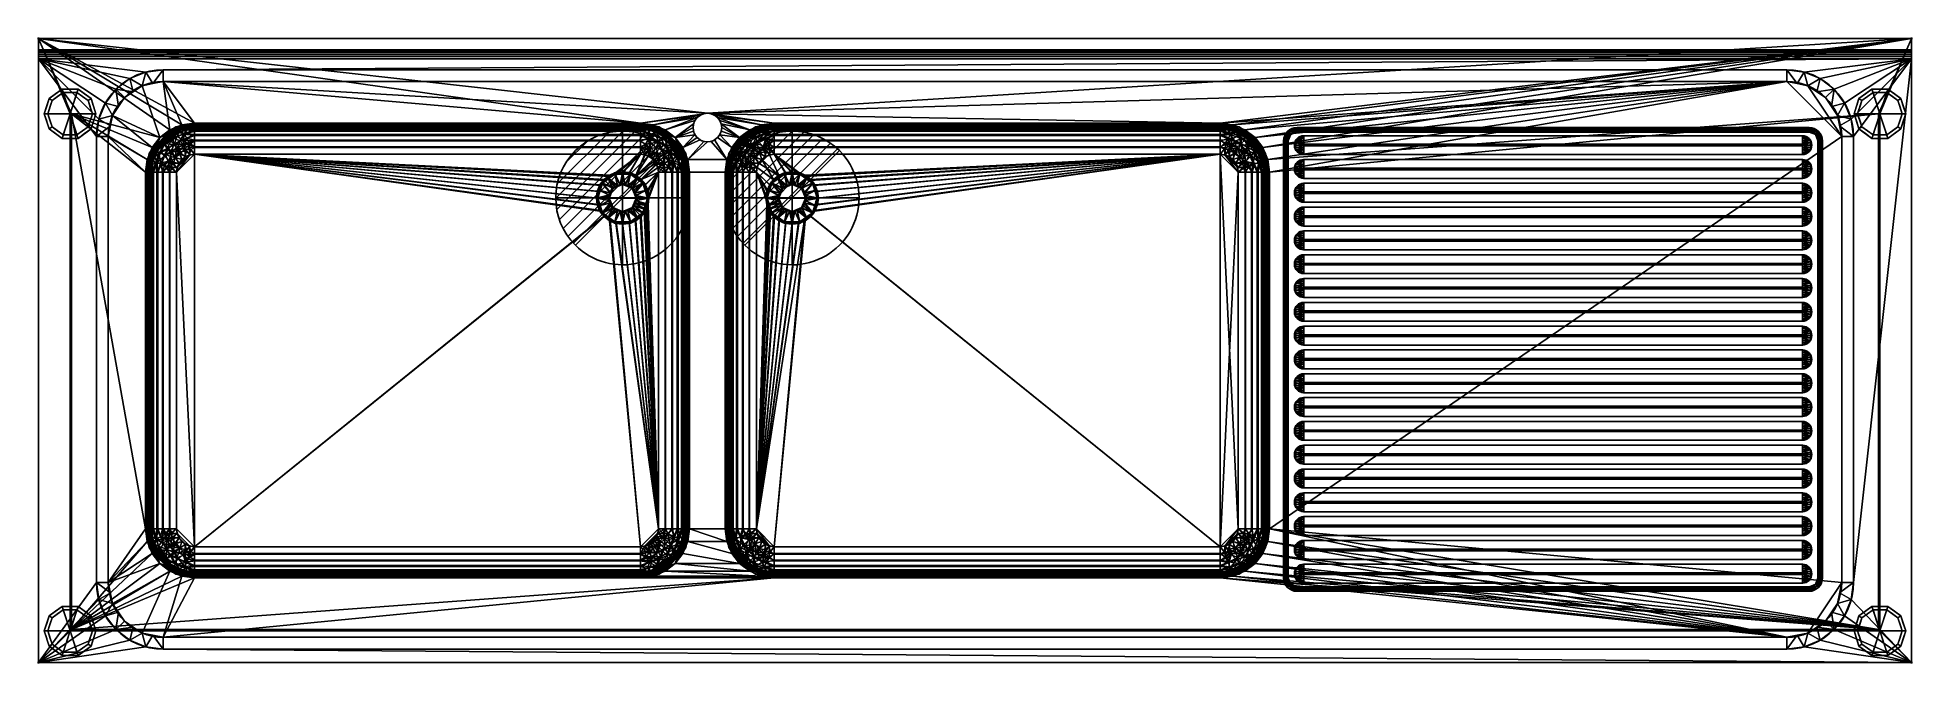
# Model space of a CAD drawing. Header units: millimetres. Extents: x -1 to 2101, y -701 to 1.
import ezdxf

# ---------------------------------------------------------------- set-up
doc = ezdxf.new("R2010")
doc.units = ezdxf.units.MM
doc.header["$PDMODE"] = 34
for name, color, linetype in [('IQ_200_2D', 1, 'Continuous'), ('IQ_200_3D', 1, 'Continuous'), ('IQ_204_2D', 7, 'Continuous'), ('IQ_204_3D', 7, 'Continuous'), ('IQ_CON_DRAIN_INT', 7, 'Continuous'), ('IQ_INS_3D', 3, 'Continuous')]:
    doc.layers.add(name, color=color, linetype=linetype)

# ---------------------------------------------------------------- blocks, each defined once
blk = doc.blocks.new('*X1')
at = {"color": 0}
for p, q in [((313.99, 2209.04), (321.51, 2216.55)), ((314.11, 2207.74), (322.8, 2216.44)), ((314.16, 2210.62), (319.93, 2216.39)), ((314.4, 2206.62), (323.93, 2216.15)), ((314.82, 2205.62), (324.92, 2215.72)), ((315.1, 2212.98), (317.57, 2215.44)), ((315.35, 2204.74), (325.8, 2215.19)), ((315.99, 2203.96), (326.58, 2214.56))]:
    blk.add_line(p, q, dxfattribs=at)
blk = doc.blocks.new('drain')
blk.add_line((-2.121, -2.121), (2.121, 2.121))
at = {"extrusion": (-1, 0, 0)}
blk.add_line((0, 2.121, -2.121), (0, -2.121, 2.121), dxfattribs=at)
at = {"extrusion": (0, -1, 0)}
blk.add_line((-2.121, 0, -2.121), (2.121, 0, 2.121), dxfattribs=at)
for start, end in [(45, 225), (225, 45)]:
    blk.add_arc((0, 0), 3, start, end)
at = {"extrusion": (-1, 0, 0)}
for start, end in [(45, 225), (225, 45)]:
    blk.add_arc((0, 0), 3, start, end, dxfattribs=at)
at = {"extrusion": (0, -1, 0)}
for start, end in [(45, 225), (225, 45)]:
    blk.add_arc((0, 0), 3, start, end, dxfattribs=at)
at = {"xscale": 0.4000000000000909, "yscale": 0.4000000000000909, "zscale": 0.4000000000000909}
blk.add_blockref('*X1', (-128.597, -883.621), dxfattribs=at)
at = {"extrusion": (-1, 0, 0), "xscale": 0.3999999999999773, "yscale": 0.3999999999999773, "zscale": 0.3999999999999773}
blk.add_blockref('*X1', (-128.597, -883.621), dxfattribs=at)
at = {"extrusion": (0, -1, 0), "xscale": 0.4000000000000909, "yscale": 0.4000000000000909, "zscale": 0.4000000000000909}
blk.add_blockref('*X1', (-128.597, -883.621), dxfattribs=at)

msp = doc.modelspace()

# ---------------------------------------------------------------- linework, layer by layer
at = {"layer": 'IQ_200_2D'}
for p, q in [((0, 0), (2100, 0)), ((0, -700), (0, 0)), ((2100, 0), (2100, -700)), ((2100, -700), (0, -700))]:
    msp.add_line(p, q, dxfattribs=at)
at = {"layer": 'IQ_204_2D'}
for p, q in [((0, -13), (2100, -13)), ((140, -35.1), (1960, -35.1)), ((1960, -48.4), (140, -48.4)), ((175, -100), (675, -100)), ((825, -100), (1325, -100)), ((1411, -100), (1985, -100)), ((1985, -105), (1411, -105)), ((65.1, -610), (65.1, -110)), ((78.4, -110), (78.4, -610)), ((1396, -605), (1396, -115)), ((1401, -115), (1401, -605)), ((1418.6, -109.1), (1977.5, -109.1)), ((1977.6, -118.8), (1418.7, -118.8)), ((1418.7, -120.6), (1977.6, -120.6)), ((1995, -605), (1995, -115)), ((2000, -115), (2000, -605)), ((2021.6, -610), (2021.6, -110)), ((2034.9, -110), (2034.9, -610)), ((675, -130), (175, -130)), ((1325, -130), (825, -130)), ((1977.5, -130.3), (1418.6, -130.3)), ((1418.6, -135.8), (1977.5, -135.8)), ((1977.6, -145.5), (1418.7, -145.5)), ((125, -550), (125, -150)), ((155, -150), (155, -550)), ((695, -550), (695, -150)), ((725, -150), (725, -550)), ((775, -550), (775, -150)), ((805, -150), (805, -550)), ((1345, -550), (1345, -150)), ((1375, -150), (1375, -550)), ((1977.5, -157), (1418.6, -157)), ((1418.6, -162.5), (1977.5, -162.5)), ((1418.7, -147.3), (1977.6, -147.3)), ((1977.5, -183.7), (1418.6, -183.7)), ((1977.6, -172.2), (1418.7, -172.2)), ((1418.7, -174), (1977.6, -174)), ((1418.6, -189.2), (1977.5, -189.2)), ((1977.6, -198.9), (1418.7, -198.9)), ((1418.7, -200.7), (1977.6, -200.7)), ((1977.5, -210.4), (1418.6, -210.4)), ((1418.6, -215.9), (1977.5, -215.9)), ((1977.6, -225.6), (1418.7, -225.6)), ((1418.7, -227.4), (1977.6, -227.4)), ((1977.5, -237.1), (1418.6, -237.1)), ((1418.6, -242.6), (1977.5, -242.6)), ((1977.5, -263.8), (1418.6, -263.8)), ((1418.6, -269.3), (1977.5, -269.3)), ((1977.6, -252.3), (1418.7, -252.3)), ((1418.7, -254.1), (1977.6, -254.1)), ((1977.5, -290.5), (1418.6, -290.5)), ((1977.6, -279), (1418.7, -279)), ((1418.7, -280.8), (1977.6, -280.8)), ((1418.6, -296), (1977.5, -296)), ((1977.6, -305.7), (1418.7, -305.7)), ((1418.7, -307.5), (1977.6, -307.5)), ((1977.5, -317.2), (1418.6, -317.2)), ((1418.6, -322.7), (1977.5, -322.7)), ((1977.6, -332.4), (1418.7, -332.4)), ((1418.7, -334.2), (1977.6, -334.2)), ((1977.5, -343.9), (1418.6, -343.9)), ((1418.6, -349.4), (1977.5, -349.4)), ((1977.5, -370.6), (1418.6, -370.6)), ((1418.6, -376.1), (1977.5, -376.1)), ((1977.6, -359.1), (1418.7, -359.1)), ((1418.7, -360.9), (1977.6, -360.9)), ((1977.5, -397.3), (1418.6, -397.3)), ((1977.6, -385.8), (1418.7, -385.8)), ((1418.7, -387.6), (1977.6, -387.6)), ((1418.6, -402.8), (1977.5, -402.8)), ((1977.6, -412.5), (1418.7, -412.5)), ((1418.7, -414.3), (1977.6, -414.3)), ((1977.5, -424), (1418.6, -424)), ((1418.6, -429.5), (1977.5, -429.5)), ((1977.6, -439.2), (1418.7, -439.2)), ((1418.7, -441), (1977.6, -441)), ((1977.5, -450.7), (1418.6, -450.7)), ((1418.6, -456.2), (1977.5, -456.2)), ((1977.5, -477.4), (1418.6, -477.4)), ((1418.6, -482.9), (1977.5, -482.9)), ((1977.6, -465.9), (1418.7, -465.9)), ((1418.7, -467.7), (1977.6, -467.7)), ((1977.5, -504.1), (1418.6, -504.1)), ((1977.6, -492.6), (1418.7, -492.6)), ((1418.7, -494.4), (1977.6, -494.4)), ((1418.6, -509.6), (1977.5, -509.6)), ((1977.6, -519.3), (1418.7, -519.3)), ((1418.7, -521.1), (1977.6, -521.1)), ((1977.5, -530.8), (1418.6, -530.8)), ((1418.6, -536.3), (1977.5, -536.3)), ((1977.6, -546), (1418.7, -546)), ((1977.5, -557.5), (1418.6, -557.5)), ((1418.6, -563), (1977.5, -563)), ((1418.7, -547.8), (1977.6, -547.8)), ((175, -570), (675, -570)), ((825, -570), (1325, -570)), ((1977.5, -584.2), (1418.6, -584.2)), ((1977.6, -572.7), (1418.7, -572.7)), ((1418.7, -574.5), (1977.6, -574.5)), ((675, -600), (175, -600)), ((1325, -600), (825, -600)), ((1418.6, -589.7), (1977.5, -589.7)), ((1977.6, -599.4), (1418.7, -599.4)), ((1418.7, -601.2), (1977.6, -601.2)), ((1411, -615), (1985, -615)), ((1985, -620), (1411, -620)), ((1977.5, -610.9), (1418.6, -610.9)), ((140, -671.6), (1960, -671.6)), ((1960, -684.9), (140, -684.9))]:
    msp.add_line(p, q, dxfattribs=at)
msp.add_circle((750, -100), 16, dxfattribs=at)
for centre, radius, start, end in [((140, -110), 74.9, 90, 180), ((1960, -110), 74.9, 360, 90), ((140, -110), 61.6, 90, 180), ((1960, -110), 61.6, 360, 90), ((175, -150), 50, 90, 180), ((675, -150), 50, 0, 90), ((825, -150), 50, 90, 180), ((1325, -150), 50, 0, 90), ((1411, -115), 15, 90, 180), ((1411, -115), 10, 90, 180), ((1985, -115), 15, 0, 90), ((1985, -115), 10, 0, 90), ((1418.6, -119.7), 10.6, 90, 270), ((1418.7, -119.7), 0.877, 90, 270), ((1977.5, -119.7), 10.6, 270, 90), ((1977.6, -119.7), 0.877, 270, 90), ((175, -150), 20, 90, 180), ((675, -150), 20, 0, 90), ((825, -150), 20, 90, 180), ((1325, -150), 20, 0, 90), ((1418.6, -146.4), 10.6, 90, 270), ((1418.7, -146.4), 0.877, 90, 270), ((1977.5, -146.4), 10.6, 270, 90), ((1977.6, -146.4), 0.877, 270, 90), ((655, -179), 28, 0, 180), ((845, -179), 28, 0, 180), ((1418.6, -173.1), 10.6, 90, 270), ((1977.5, -173.1), 10.6, 270, 90), ((655, -179), 28, 180, 0), ((845, -179), 28, 180, 0), ((1418.7, -173.1), 0.877, 90, 270), ((1977.6, -173.1), 0.877, 270, 90), ((1418.6, -199.8), 10.6, 90, 270), ((1418.7, -199.8), 0.877, 90, 270), ((1977.5, -199.8), 10.6, 270, 90), ((1977.6, -199.8), 0.877, 270, 90), ((1418.6, -226.5), 10.6, 90, 270), ((1418.7, -226.5), 0.877, 90, 270), ((1977.5, -226.5), 10.6, 270, 90), ((1977.6, -226.5), 0.877, 270, 90), ((1418.6, -253.2), 10.6, 90, 270), ((1977.5, -253.2), 10.6, 270, 90), ((1418.6, -279.9), 10.6, 90, 270), ((1418.7, -253.2), 0.877, 90, 270), ((1977.5, -279.9), 10.6, 270, 90), ((1977.6, -253.2), 0.877, 270, 90), ((1418.7, -279.9), 0.877, 90, 270), ((1977.6, -279.9), 0.877, 270, 90), ((1418.6, -306.6), 10.6, 90, 270), ((1418.7, -306.6), 0.877, 90, 270), ((1977.5, -306.6), 10.6, 270, 90), ((1977.6, -306.6), 0.877, 270, 90), ((1418.6, -333.3), 10.6, 90, 270), ((1418.7, -333.3), 0.877, 90, 270), ((1977.5, -333.3), 10.6, 270, 90), ((1977.6, -333.3), 0.877, 270, 90), ((1418.6, -360), 10.6, 90, 270), ((1977.5, -360), 10.6, 270, 90), ((1418.6, -386.7), 10.6, 90, 270), ((1418.7, -360), 0.877, 90, 270), ((1977.5, -386.7), 10.6, 270, 90), ((1977.6, -360), 0.877, 270, 90), ((1418.7, -386.7), 0.877, 90, 270), ((1977.6, -386.7), 0.877, 270, 90), ((1418.6, -413.4), 10.6, 90, 270), ((1418.7, -413.4), 0.877, 90, 270), ((1977.5, -413.4), 10.6, 270, 90), ((1977.6, -413.4), 0.877, 270, 90), ((1418.6, -440.1), 10.6, 90, 270), ((1418.7, -440.1), 0.877, 90, 270), ((1977.5, -440.1), 10.6, 270, 90), ((1977.6, -440.1), 0.877, 270, 90), ((1418.6, -466.8), 10.6, 90, 270), ((1977.5, -466.8), 10.6, 270, 90), ((1418.6, -493.5), 10.6, 90, 270), ((1418.7, -466.8), 0.877, 90, 270), ((1977.5, -493.5), 10.6, 270, 90), ((1977.6, -466.8), 0.877, 270, 90), ((1418.7, -493.5), 0.877, 90, 270), ((1977.6, -493.5), 0.877, 270, 90), ((1418.6, -520.2), 10.6, 90, 270), ((1418.7, -520.2), 0.877, 90, 270), ((1977.5, -520.2), 10.6, 270, 90), ((1977.6, -520.2), 0.877, 270, 90), ((1418.6, -546.9), 10.6, 90, 270), ((1418.7, -546.9), 0.877, 90, 270), ((1977.5, -546.9), 10.6, 270, 90), ((1977.6, -546.9), 0.877, 270, 90), ((175, -550), 50, 180, 270), ((175, -550), 20, 180, 270), ((675, -550), 20, 270, 0), ((675, -550), 50, 270, 0), ((825, -550), 50, 180, 270), ((825, -550), 20, 180, 270), ((1325, -550), 20, 270, 0), ((1325, -550), 50, 270, 0), ((1418.6, -573.6), 10.6, 90, 270), ((1977.5, -573.6), 10.6, 270, 90), ((1418.7, -573.6), 0.877, 90, 270), ((1977.6, -573.6), 0.877, 270, 90), ((1411, -605), 15, 180, 270), ((1411, -605), 10, 180, 270), ((1418.6, -600.3), 10.6, 90, 270), ((1418.7, -600.3), 0.877, 90, 270), ((1977.5, -600.3), 10.6, 270, 90), ((1977.6, -600.3), 0.877, 270, 90), ((1985, -605), 15, 270, 0), ((1985, -605), 10, 270, 0), ((140, -610), 74.9, 180, 270), ((140, -610), 61.6, 180, 270), ((1960, -610), 74.9, 270, 360), ((1960, -610), 61.6, 270, 360)]:
    msp.add_arc(centre, radius, start, end, dxfattribs=at)
at = {"layer": 'IQ_INS_3D'}
for p in [(0, 0), (2100, 0), (0, -700), (2100, -700)]:
    msp.add_point(p, dxfattribs=at)

# ---------------------------------------------------------------- block references
at = {"layer": 'IQ_CON_DRAIN_INT', "xscale": 25, "yscale": 25, "zscale": 25}
for p in [(655, -178.9), (845, -178.9)]:
    msp.add_blockref('drain', p, dxfattribs=at)

# ---------------------------------------------------------------- meshes
at = {"layer": 'IQ_200_3D', "lineweight": 18}
mesh = msp.add_polyface(dxfattribs=at)
corners = [(0, -13, 1000), (0, 0, 1000), (0, 0, 850), (0, -700, 850), (0, -700, 900), (0, -23, 900), (0, -20.4, 900.3), (0, -18, 901.3), (0, -15.9, 902.9), (0, -14.3, 905), (0, -13.3, 907.4), (0, -13, 910)]
mesh.append_faces([[corners[k] for k in face] for face in [(6, 2, 5), (11, 2, 10)]], dxfattribs={"vtx0": -1, "vtx1": -1})
mesh.append_faces([[corners[k] for k in face] for face in [(2, 6, 7), (2, 7, 8)]], dxfattribs={"vtx0": -1, "vtx2": -1})
mesh.append_faces([[corners[k] for k in face] for face in [(9, 10, 2), (8, 9, 2)]], dxfattribs={"vtx1": -1, "vtx2": -1})
mesh.append_faces([[corners[k] for k in face] for face in [(3, 4, 5, 2)]], dxfattribs={"vtx2": -1})
mesh.append_faces([[corners[k] for k in face] for face in [(11, 0, 1, 2)]], dxfattribs={"vtx3": -1})
mesh = msp.add_polyface(dxfattribs=at)
corners = [(2100, 0, 850), (2100, -700, 850), (0, -700, 850), (0, 0, 850), (730, -550, 850), (730, -150, 850), (728.1, -135.8, 850), (722.6, -122.5, 850), (713.9, -111.1, 850), (702.5, -102.4, 850), (689.2, -96.9, 850), (675, -95, 850), (175, -95, 850), (160.8, -96.9, 850), (147.5, -102.4, 850), (136.1, -111.1, 850), (127.4, -122.5, 850), (121.9, -135.8, 850), (120, -150, 850), (120, -550, 850), (121.9, -564.2, 850), (127.4, -577.5, 850), (136.1, -588.9, 850), (147.5, -597.6, 850), (160.8, -603.1, 850), (175, -605, 850), (675, -605, 850), (689.2, -603.1, 850), (702.5, -597.6, 850), (713.9, -588.9, 850), (722.6, -577.5, 850), (728.1, -564.2, 850), (825, -95, 850), (810.8, -96.9, 850), (797.5, -102.4, 850), (786.1, -111.1, 850), (777.4, -122.5, 850), (771.9, -135.8, 850), (770, -150, 850), (770, -550, 850), (771.9, -564.2, 850), (777.4, -577.5, 850), (786.1, -588.9, 850), (797.5, -597.6, 850), (810.8, -603.1, 850), (825, -605, 850), (1325, -605, 850), (1339.2, -603.1, 850), (1352.5, -597.6, 850), (1363.9, -588.9, 850), (1372.6, -577.5, 850), (1378.1, -564.2, 850), (1380, -550, 850), (1380, -150, 850), (1378.1, -135.8, 850), (1372.6, -122.5, 850), (1363.9, -111.1, 850), (1352.5, -102.4, 850), (1339.2, -96.9, 850), (1325, -95, 850), (766, -100, 850), (765.5, -95.9, 850), (763.9, -92, 850), (761.3, -88.7, 850), (758, -86.1, 850), (754.1, -84.5, 850), (750, -84, 850), (745.9, -84.5, 850), (742, -86.1, 850), (738.7, -88.7, 850), (736.1, -92, 850), (734.5, -95.9, 850), (734, -100, 850), (734.5, -104.1, 850), (736.1, -108, 850), (738.7, -111.3, 850), (742, -113.9, 850), (745.9, -115.5, 850), (750, -116, 850), (754.1, -115.5, 850), (758, -113.9, 850), (761.3, -111.3, 850), (763.9, -108, 850), (765.5, -104.1, 850), (35.5, -664.5, 850), (2064.5, -664.5, 850), (2064.5, -84.5, 850), (2063, -84.5, 850), (2063, -663, 850), (37, -663, 850), (37, -84.5, 850), (35.5, -84.5, 850)]
mesh.append_faces([[corners[k] for k in face] for face in [(52, 88, 51), (40, 4, 39), (58, 0, 57), (28, 44, 27), (25, 89, 24), (22, 89, 21), (16, 90, 15)]], dxfattribs={"vtx0": -1, "vtx1": -1})
mesh.append_faces([[corners[k] for k in face] for face in [(66, 0, 59, 65)]], dxfattribs={"vtx0": -1, "vtx1": -1, "vtx2": -1})
mesh.append_faces([[corners[k] for k in face] for face in [(37, 6, 78, 79)]], dxfattribs={"vtx0": -1, "vtx1": -1, "vtx3": -1})
mesh.append_faces([[corners[k] for k in face] for face in [(1, 85, 86, 0), (88, 48, 49), (88, 49, 50), (87, 53, 54), (27, 44, 45, 26), (0, 86, 87), (65, 59, 32), (37, 79, 80), (36, 81, 82), (6, 77, 78), (90, 17, 18), (7, 75, 76), (9, 70, 71, 8), (8, 72, 73), (3, 13, 14), (90, 18, 19), (8, 71, 72), (66, 3, 0)]], dxfattribs={"vtx0": -1, "vtx2": -1})
mesh.append_faces([[corners[k] for k in face] for face in [(87, 54, 55, 0), (89, 25, 26, 45), (3, 66, 67, 11)]], dxfattribs={"vtx0": -1, "vtx2": -1, "vtx3": -1})
mesh.append_faces([[corners[k] for k in face] for face in [(50, 51, 88), (47, 48, 88), (46, 47, 88), (56, 57, 0), (58, 59, 0), (55, 56, 0), (60, 61, 35), (62, 63, 34), (83, 60, 35), (23, 24, 89), (22, 23, 89), (20, 21, 89), (16, 17, 90), (73, 74, 8), (67, 68, 11), (12, 13, 3), (11, 12, 3), (90, 91, 3)]], dxfattribs={"vtx1": -1, "vtx2": -1})
mesh.append_faces([[corners[k] for k in face] for face in [(14, 15, 90, 3)]], dxfattribs={"vtx1": -1, "vtx2": -1, "vtx3": -1})
mesh.append_faces([[corners[k] for k in face] for face in [(84, 85, 1, 2), (87, 88, 52, 53), (43, 44, 28, 29), (42, 43, 29, 30), (40, 41, 31, 4), (37, 38, 5, 6), (36, 37, 80, 81), (41, 42, 30, 31), (34, 35, 61, 62), (33, 34, 63, 64), (32, 33, 64, 65), (82, 83, 35, 36), (38, 39, 4, 5), (88, 89, 45, 46), (6, 7, 76, 77), (89, 90, 19, 20), (91, 84, 2, 3), (74, 75, 7, 8), (69, 70, 9, 10), (68, 69, 10, 11)]], dxfattribs={"vtx1": -1, "vtx3": -1})
mesh = msp.add_polyface(dxfattribs=at)
corners = [(2100, 0, 850), (0, 0, 850), (0, 0, 1000), (2100, 0, 1000)]
mesh.append_faces([[corners[k] for k in face] for face in [(0, 1, 2, 3)]])
mesh = msp.add_polyface(dxfattribs=at)
corners = [(2100, 0, 1000), (0, 0, 1000), (0, -13, 1000), (2100, -13, 1000)]
mesh.append_faces([[corners[k] for k in face] for face in [(0, 1, 2, 3)]])
mesh = msp.add_polyface(dxfattribs=at)
corners = [(2100, -13, 1000), (2100, -13, 910), (2100, -13.3, 907.4), (2100, -14.3, 905), (2100, -15.9, 902.9), (2100, -18, 901.3), (2100, -20.4, 900.3), (2100, -23, 900), (2100, -700, 900), (2100, -700, 850), (2100, 0, 850), (2100, 0, 1000)]
mesh.append_faces([[corners[k] for k in face] for face in [(5, 10, 4)]], dxfattribs={"vtx0": -1, "vtx1": -1})
mesh.append_faces([[corners[k] for k in face] for face in [(10, 6, 7)]], dxfattribs={"vtx0": -1, "vtx2": -1})
mesh.append_faces([[corners[k] for k in face] for face in [(3, 4, 10), (2, 3, 10), (1, 2, 10), (5, 6, 10)]], dxfattribs={"vtx1": -1, "vtx2": -1})
mesh.append_faces([[corners[k] for k in face] for face in [(11, 0, 1, 10)]], dxfattribs={"vtx2": -1})
mesh.append_faces([[corners[k] for k in face] for face in [(7, 8, 9, 10)]], dxfattribs={"vtx3": -1})
mesh = msp.add_polyface(dxfattribs=at)
corners = [(2100, -13, 1000), (0, -13, 1000), (0, -13, 910), (2100, -13, 910)]
mesh.append_faces([[corners[k] for k in face] for face in [(0, 1, 2, 3)]])
mesh = msp.add_polyface(dxfattribs=at)
corners = [(2100, -23, 900), (2100, -20.4, 900.3), (2100, -18, 901.3), (2100, -15.9, 902.9), (2100, -14.3, 905), (2100, -13.3, 907.4), (2100, -13, 910), (0, -13, 910), (0, -13.3, 907.4), (0, -14.3, 905), (0, -15.9, 902.9), (0, -18, 901.3), (0, -20.4, 900.3), (0, -23, 900)]
mesh.append_faces([[corners[k] for k in face] for face in [(9, 4, 5, 8), (4, 9, 10, 3), (12, 1, 2, 11), (3, 10, 11, 2)]], dxfattribs={"vtx0": -1, "vtx2": -1})
mesh.append_faces([[corners[k] for k in face] for face in [(13, 0, 1, 12)]], dxfattribs={"vtx2": -1})
mesh.append_faces([[corners[k] for k in face] for face in [(5, 6, 7, 8)]], dxfattribs={"vtx3": -1})
mesh = msp.add_polyface(dxfattribs=at)
corners = [(2100, -700, 900), (2100, -23, 900), (0, -23, 900), (0, -700, 900), (140, -35.1, 900), (1960, -35.1, 900), (1979.4, -37.7, 900), (1997.4, -45.1, 900), (2013, -57, 900), (2024.9, -72.6, 900), (2032.3, -90.6, 900), (2034.9, -110, 900), (2034.9, -610, 900), (2032.3, -629.4, 900), (2024.9, -647.4, 900), (2013, -663, 900), (1997.4, -674.9, 900), (1979.4, -682.3, 900), (1960, -684.9, 900), (140, -684.9, 900), (120.6, -682.3, 900), (102.6, -674.9, 900), (87, -663, 900), (75.1, -647.4, 900), (67.7, -629.4, 900), (65.1, -610, 900), (65.1, -110, 900), (67.7, -90.6, 900), (75.1, -72.6, 900), (87, -57, 900), (102.6, -45.1, 900), (120.6, -37.7, 900)]
mesh.append_faces([[corners[k] for k in face] for face in [(9, 1, 8), (14, 0, 13), (31, 2, 30), (28, 2, 27), (21, 3, 20), (23, 3, 22)]], dxfattribs={"vtx0": -1, "vtx1": -1})
mesh.append_faces([[corners[k] for k in face] for face in [(1, 9, 10), (1, 11, 12), (0, 14, 15), (2, 31, 4, 1), (2, 28, 29), (3, 23, 24)]], dxfattribs={"vtx0": -1, "vtx2": -1})
mesh.append_faces([[corners[k] for k in face] for face in [(0, 17, 18, 19)]], dxfattribs={"vtx0": -1, "vtx3": -1})
mesh.append_faces([[corners[k] for k in face] for face in [(10, 11, 1), (5, 6, 1, 4), (7, 8, 1), (6, 7, 1), (15, 16, 0), (16, 17, 0), (29, 30, 2), (26, 27, 2), (21, 22, 3), (24, 25, 3)]], dxfattribs={"vtx1": -1, "vtx2": -1})
mesh.append_faces([[corners[k] for k in face] for face in [(12, 13, 0, 1), (25, 26, 2, 3), (19, 20, 3, 0)]], dxfattribs={"vtx1": -1, "vtx3": -1})
mesh = msp.add_polyface(dxfattribs=at)
corners = [(78.4, -110, 890), (83.1, -86.4, 890), (96.4, -66.4, 890), (116.4, -53.1, 890), (140, -48.4, 890), (140, -35.1, 900), (120.6, -37.7, 900), (102.6, -45.1, 900), (87, -57, 900), (75.1, -72.6, 900), (67.7, -90.6, 900), (65.1, -110, 900), (128.2, -50.7, 890), (106.4, -59.8, 890), (89.8, -76.4, 890), (80.7, -98.2, 890)]
mesh.append_faces([[corners[k] for k in face] for face in [(15, 11, 0)]], dxfattribs={"vtx0": -1})
mesh.append_faces([[corners[k] for k in face] for face in [(6, 12, 5), (13, 8, 2), (8, 13, 7), (9, 14, 8), (2, 8, 14)]], dxfattribs={"vtx0": -1, "vtx1": -1})
mesh.append_faces([[corners[k] for k in face] for face in [(3, 6, 7), (6, 3, 12), (15, 10, 11), (9, 1, 14)]], dxfattribs={"vtx0": -1, "vtx2": -1})
mesh.append_faces([[corners[k] for k in face] for face in [(4, 5, 12)]], dxfattribs={"vtx1": -1})
mesh.append_faces([[corners[k] for k in face] for face in [(13, 3, 7), (15, 1, 10), (9, 10, 1)]], dxfattribs={"vtx1": -1, "vtx2": -1})
mesh = msp.add_polyface(dxfattribs=at)
corners = [(1960, -48.4, 890), (1960, -35.1, 900), (140, -35.1, 900), (140, -48.4, 890)]
mesh.append_faces([[corners[k] for k in face] for face in [(0, 1, 2, 3)]])
mesh = msp.add_polyface(dxfattribs=at)
corners = [(1960, -48.4, 890), (1983.6, -53.1, 890), (2003.6, -66.4, 890), (2016.9, -86.4, 890), (2021.6, -110, 890), (2034.9, -110, 900), (2032.3, -90.6, 900), (2024.9, -72.6, 900), (2013, -57, 900), (1997.4, -45.1, 900), (1979.4, -37.7, 900), (1960, -35.1, 900), (2019.3, -98.2, 890), (2010.2, -76.4, 890), (1993.6, -59.8, 890), (1971.8, -50.7, 890)]
mesh.append_faces([[corners[k] for k in face] for face in [(15, 11, 0)]], dxfattribs={"vtx0": -1})
mesh.append_faces([[corners[k] for k in face] for face in [(6, 12, 5), (13, 8, 2), (8, 13, 7), (9, 14, 8), (2, 8, 14)]], dxfattribs={"vtx0": -1, "vtx1": -1})
mesh.append_faces([[corners[k] for k in face] for face in [(3, 6, 7), (6, 3, 12), (15, 10, 11), (9, 1, 14)]], dxfattribs={"vtx0": -1, "vtx2": -1})
mesh.append_faces([[corners[k] for k in face] for face in [(4, 5, 12)]], dxfattribs={"vtx1": -1})
mesh.append_faces([[corners[k] for k in face] for face in [(13, 3, 7), (15, 1, 10), (9, 10, 1)]], dxfattribs={"vtx1": -1, "vtx2": -1})
mesh = msp.add_polyface(dxfattribs=at)
corners = [(35.5, -84.5, 850), (64.5, -84.5, 850), (59, -67.5, 850), (44.5, -56.9, 850), (26.5, -56.9, 850), (12, -67.5, 850), (6.5, -84.5, 850)]
mesh.append_faces([[corners[k] for k in face] for face in [(0, 4, 5, 6)]], dxfattribs={"vtx0": -1})
mesh.append_faces([[corners[k] for k in face] for face in [(0, 3, 4)]], dxfattribs={"vtx0": -1, "vtx2": -1})
mesh.append_faces([[corners[k] for k in face] for face in [(0, 1, 2, 3)]], dxfattribs={"vtx3": -1})
mesh = msp.add_polyface(dxfattribs=at)
corners = [(6.5, -84.5, 850), (12, -67.5, 850), (26.5, -56.9, 850), (44.5, -56.9, 850), (59, -67.5, 850), (64.5, -84.5, 850), (64.5, -84.5, 75), (59, -67.5, 75), (44.5, -56.9, 75), (26.5, -56.9, 75), (12, -67.5, 75), (6.5, -84.5, 75), (61.5, -75.3, 850), (61.7, -76, 75), (51.7, -62.2, 850), (51.7, -62.2, 75), (35.5, -56.9, 850), (35.5, -56.9, 75), (19.3, -62.2, 850), (19.3, -62.2, 75), (9.5, -75.3, 850), (9.3, -76, 75)]
mesh.append_faces([[corners[k] for k in face] for face in [(13, 5, 6), (0, 21, 11)]], dxfattribs={"vtx0": -1})
mesh.append_faces([[corners[k] for k in face] for face in [(7, 12, 13), (5, 13, 12)]], dxfattribs={"vtx0": -1, "vtx1": -1})
mesh.append_faces([[corners[k] for k in face] for face in [(20, 10, 21), (14, 15, 8, 3), (4, 7, 15, 14), (7, 4, 12), (16, 17, 9, 2), (18, 19, 10, 1), (19, 18, 2, 9), (17, 16, 3, 8)]], dxfattribs={"vtx0": -1, "vtx2": -1})
mesh.append_faces([[corners[k] for k in face] for face in [(20, 1, 10), (0, 20, 21)]], dxfattribs={"vtx1": -1, "vtx2": -1})
mesh = msp.add_polyface(dxfattribs=at)
corners = [(6.5, -84.5, 75), (12, -67.5, 75), (26.5, -56.9, 75), (44.5, -56.9, 75), (59, -67.5, 75), (64.5, -84.5, 75), (60.5, -84.5, 75), (55.7, -69.8, 75), (43.2, -60.7, 75), (27.8, -60.7, 75), (15.3, -69.8, 75), (10.5, -84.5, 75)]
mesh.append_faces([[corners[k] for k in face] for face in [(10, 1, 2, 9)]], dxfattribs={"vtx0": -1, "vtx2": -1})
mesh.append_faces([[corners[k] for k in face] for face in [(6, 7, 4, 5)]], dxfattribs={"vtx1": -1})
mesh.append_faces([[corners[k] for k in face] for face in [(8, 9, 2, 3), (7, 8, 3, 4)]], dxfattribs={"vtx1": -1, "vtx3": -1})
mesh.append_faces([[corners[k] for k in face] for face in [(11, 0, 1, 10)]], dxfattribs={"vtx2": -1})
mesh = msp.add_polyface(dxfattribs=at)
corners = [(10.5, -84.5, 75), (15.3, -69.8, 75), (27.8, -60.7, 75), (43.2, -60.7, 75), (55.7, -69.8, 75), (60.5, -84.5, 75), (60.5, -84.5, 0), (55.7, -69.8, 0), (43.2, -60.7, 0), (27.8, -60.7, 0), (15.3, -69.8, 0), (10.5, -84.5, 0), (49.5, -65.3, 75), (49.5, -65.3, 0), (58.1, -77.2, 75), (58.1, -77.2, 0), (35.5, -60.7, 75), (35.5, -60.7, 0), (21.5, -65.3, 0), (21.5, -65.3, 75), (13.6, -75, 0), (12.9, -77.2, 75), (12, -79.7, 0)]
mesh.append_faces([[corners[k] for k in face] for face in [(15, 14, 5, 6)]], dxfattribs={"vtx0": -1})
mesh.append_faces([[corners[k] for k in face] for face in [(1, 20, 21), (21, 22, 0), (20, 1, 10)]], dxfattribs={"vtx0": -1, "vtx1": -1})
mesh.append_faces([[corners[k] for k in face] for face in [(14, 15, 7, 4), (21, 20, 22)]], dxfattribs={"vtx0": -1, "vtx2": -1})
mesh.append_faces([[corners[k] for k in face] for face in [(3, 12, 13, 8), (7, 13, 12, 4), (18, 10, 1, 19), (17, 9, 2, 16), (9, 18, 19, 2), (16, 3, 8, 17)]], dxfattribs={"vtx1": -1, "vtx3": -1})
mesh.append_faces([[corners[k] for k in face] for face in [(22, 11, 0)]], dxfattribs={"vtx2": -1})
mesh = msp.add_polyface(dxfattribs=at)
corners = [(10.5, -84.5, 0), (15.3, -69.8, 0), (27.8, -60.7, 0), (43.2, -60.7, 0), (55.7, -69.8, 0), (60.5, -84.5, 0), (35.5, -84.5, 0)]
mesh.append_faces([[corners[k] for k in face] for face in [(1, 2, 6, 0)]], dxfattribs={"vtx1": -1})
mesh.append_faces([[corners[k] for k in face] for face in [(2, 3, 6)]], dxfattribs={"vtx1": -1, "vtx2": -1})
mesh.append_faces([[corners[k] for k in face] for face in [(4, 5, 6, 3)]], dxfattribs={"vtx2": -1})
mesh = msp.add_polyface(dxfattribs=at)
corners = [(1960, -48.4, 890), (140, -48.4, 890), (116.4, -53.1, 890), (96.4, -66.4, 890), (83.1, -86.4, 890), (78.4, -110, 890), (78.4, -610, 890), (83.1, -633.6, 890), (96.4, -653.6, 890), (116.4, -666.9, 890), (140, -671.6, 890), (1960, -671.6, 890), (1983.6, -666.9, 890), (2003.6, -653.6, 890), (2016.9, -633.6, 890), (2021.6, -610, 890), (2021.6, -110, 890), (2016.9, -86.4, 890), (2003.6, -66.4, 890), (1983.6, -53.1, 890), (730, -150, 890), (730, -550, 890), (728.1, -564.2, 890), (722.6, -577.5, 890), (713.9, -588.9, 890), (702.5, -597.6, 890), (689.2, -603.1, 890), (675, -605, 890), (175, -605, 890), (160.8, -603.1, 890), (147.5, -597.6, 890), (136.1, -588.9, 890), (127.4, -577.5, 890), (121.9, -564.2, 890), (120, -550, 890), (120, -150, 890), (121.9, -135.8, 890), (127.4, -122.5, 890), (136.1, -111.1, 890), (147.5, -102.4, 890), (160.8, -96.9, 890), (175, -95, 890), (675, -95, 890), (689.2, -96.9, 890), (702.5, -102.4, 890), (713.9, -111.1, 890), (722.6, -122.5, 890), (728.1, -135.8, 890), (770, -150, 890), (771.9, -135.8, 890), (777.4, -122.5, 890), (786.1, -111.1, 890), (797.5, -102.4, 890), (810.8, -96.9, 890), (825, -95, 890), (1325, -95, 890), (1339.2, -96.9, 890), (1352.5, -102.4, 890), (1363.9, -111.1, 890), (1372.6, -122.5, 890), (1378.1, -135.8, 890), (1380, -150, 890), (1380, -550, 890), (1378.1, -564.2, 890), (1372.6, -577.5, 890), (1363.9, -588.9, 890), (1352.5, -597.6, 890), (1339.2, -603.1, 890), (1325, -605, 890), (825, -605, 890), (810.8, -603.1, 890), (797.5, -597.6, 890), (786.1, -588.9, 890), (777.4, -577.5, 890), (771.9, -564.2, 890), (770, -550, 890), (734, -100, 890), (734.5, -95.9, 890), (736.1, -92, 890), (738.7, -88.7, 890), (742, -86.1, 890), (745.9, -84.5, 890), (750, -84, 890), (754.1, -84.5, 890), (758, -86.1, 890), (761.3, -88.7, 890), (763.9, -92, 890), (765.5, -95.9, 890), (766, -100, 890), (765.5, -104.1, 890), (763.9, -108, 890), (761.3, -111.3, 890), (758, -113.9, 890), (754.1, -115.5, 890), (750, -116, 890), (745.9, -115.5, 890), (742, -113.9, 890), (738.7, -111.3, 890), (736.1, -108, 890), (734.5, -104.1, 890)]
mesh.append_faces([[corners[k] for k in face] for face in [(66, 11, 65), (65, 11, 64), (16, 62, 15), (63, 11, 62), (74, 22, 73), (58, 0, 57), (0, 16, 19), (87, 52, 86), (33, 6, 32), (97, 46, 96), (77, 45, 76)]], dxfattribs={"vtx0": -1, "vtx1": -1})
mesh.append_faces([[corners[k] for k in face] for face in [(94, 47, 49, 93)]], dxfattribs={"vtx0": -1, "vtx1": -1, "vtx2": -1})
mesh.append_faces([[corners[k] for k in face] for face in [(15, 62, 11, 12), (55, 0, 82, 83)]], dxfattribs={"vtx0": -1, "vtx1": -1, "vtx3": -1})
mesh.append_faces([[corners[k] for k in face] for face in [(11, 63, 64), (11, 66, 67), (11, 67, 68), (11, 68, 69, 10), (23, 72, 73, 22), (20, 48, 49, 47), (92, 49, 50, 91), (0, 58, 59), (0, 55, 56), (51, 88, 89), (21, 75, 48, 20), (10, 28, 29), (96, 46, 47, 95), (72, 23, 24), (30, 9, 10, 29), (7, 30, 31, 6), (6, 31, 32), (6, 33, 34), (5, 35, 36), (5, 36, 37, 4), (45, 99, 76), (44, 78, 79), (2, 38, 39, 1), (4, 37, 38), (1, 40, 41), (1, 41, 42), (1, 39, 40)]], dxfattribs={"vtx0": -1, "vtx2": -1})
mesh.append_faces([[corners[k] for k in face] for face in [(0, 61, 62, 16)]], dxfattribs={"vtx0": -1, "vtx2": -1, "vtx3": -1})
mesh.append_faces([[corners[k] for k in face] for face in [(38, 2, 3, 4)]], dxfattribs={"vtx0": -1, "vtx3": -1})
mesh.append_faces([[corners[k] for k in face] for face in [(60, 61, 0), (59, 60, 0), (56, 57, 0), (89, 90, 51), (92, 93, 49), (94, 95, 47), (8, 9, 30, 7), (97, 98, 46), (0, 1, 82)]], dxfattribs={"vtx1": -1, "vtx2": -1})
mesh.append_faces([[corners[k] for k in face] for face in [(27, 28, 10, 69), (81, 82, 1, 42)]], dxfattribs={"vtx1": -1, "vtx2": -1, "vtx3": -1})
mesh.append_faces([[corners[k] for k in face] for face in [(69, 70, 26, 27), (70, 71, 25, 26), (74, 75, 21, 22), (71, 72, 24, 25), (52, 53, 85, 86), (54, 55, 83, 84), (53, 54, 84, 85), (50, 51, 90, 91), (87, 88, 51, 52), (34, 35, 5, 6), (98, 99, 45, 46), (80, 81, 42, 43), (77, 78, 44, 45), (79, 80, 43, 44)]], dxfattribs={"vtx1": -1, "vtx3": -1})
mesh.append_faces([[corners[k] for k in face] for face in [(13, 14, 15, 12)]], dxfattribs={"vtx2": -1})
mesh.append_faces([[corners[k] for k in face] for face in [(16, 17, 18, 19)]], dxfattribs={"vtx3": -1})
mesh = msp.add_polyface(dxfattribs=at)
corners = [(2064.5, -84.5, 850), (2093.5, -84.5, 850), (2088, -67.5, 850), (2073.5, -56.9, 850), (2055.5, -56.9, 850), (2041, -67.5, 850), (2035.5, -84.5, 850)]
mesh.append_faces([[corners[k] for k in face] for face in [(0, 4, 5, 6)]], dxfattribs={"vtx0": -1})
mesh.append_faces([[corners[k] for k in face] for face in [(0, 3, 4)]], dxfattribs={"vtx0": -1, "vtx2": -1})
mesh.append_faces([[corners[k] for k in face] for face in [(0, 1, 2, 3)]], dxfattribs={"vtx3": -1})
mesh = msp.add_polyface(dxfattribs=at)
corners = [(2035.5, -84.5, 850), (2041, -67.5, 850), (2055.5, -56.9, 850), (2073.5, -56.9, 850), (2088, -67.5, 850), (2093.5, -84.5, 850), (2093.5, -84.5, 75), (2088, -67.5, 75), (2073.5, -56.9, 75), (2055.5, -56.9, 75), (2041, -67.5, 75), (2035.5, -84.5, 75), (2090.5, -75.3, 850), (2090.7, -76, 75), (2080.7, -62.2, 850), (2080.7, -62.2, 75), (2064.5, -56.9, 850), (2064.5, -56.9, 75), (2048.3, -62.2, 850), (2048.3, -62.2, 75), (2038.5, -75.3, 850), (2038.3, -76, 75)]
mesh.append_faces([[corners[k] for k in face] for face in [(13, 5, 6), (0, 21, 11)]], dxfattribs={"vtx0": -1})
mesh.append_faces([[corners[k] for k in face] for face in [(7, 12, 13), (5, 13, 12)]], dxfattribs={"vtx0": -1, "vtx1": -1})
mesh.append_faces([[corners[k] for k in face] for face in [(20, 10, 21), (14, 15, 8, 3), (4, 7, 15, 14), (7, 4, 12), (16, 17, 9, 2), (18, 19, 10, 1), (19, 18, 2, 9), (17, 16, 3, 8)]], dxfattribs={"vtx0": -1, "vtx2": -1})
mesh.append_faces([[corners[k] for k in face] for face in [(20, 1, 10), (0, 20, 21)]], dxfattribs={"vtx1": -1, "vtx2": -1})
mesh = msp.add_polyface(dxfattribs=at)
corners = [(2035.5, -84.5, 75), (2041, -67.5, 75), (2055.5, -56.9, 75), (2073.5, -56.9, 75), (2088, -67.5, 75), (2093.5, -84.5, 75), (2089.5, -84.5, 75), (2084.7, -69.8, 75), (2072.2, -60.7, 75), (2056.8, -60.7, 75), (2044.3, -69.8, 75), (2039.5, -84.5, 75)]
mesh.append_faces([[corners[k] for k in face] for face in [(10, 1, 2, 9)]], dxfattribs={"vtx0": -1, "vtx2": -1})
mesh.append_faces([[corners[k] for k in face] for face in [(6, 7, 4, 5)]], dxfattribs={"vtx1": -1})
mesh.append_faces([[corners[k] for k in face] for face in [(8, 9, 2, 3), (7, 8, 3, 4)]], dxfattribs={"vtx1": -1, "vtx3": -1})
mesh.append_faces([[corners[k] for k in face] for face in [(11, 0, 1, 10)]], dxfattribs={"vtx2": -1})
mesh = msp.add_polyface(dxfattribs=at)
corners = [(2039.5, -84.5, 75), (2044.3, -69.8, 75), (2056.8, -60.7, 75), (2072.2, -60.7, 75), (2084.7, -69.8, 75), (2089.5, -84.5, 75), (2089.5, -84.5, 0), (2084.7, -69.8, 0), (2072.2, -60.7, 0), (2056.8, -60.7, 0), (2044.3, -69.8, 0), (2039.5, -84.5, 0), (2078.5, -65.3, 75), (2078.5, -65.3, 0), (2087.1, -77.2, 75), (2087.1, -77.2, 0), (2064.5, -60.7, 75), (2064.5, -60.7, 0), (2050.5, -65.3, 0), (2050.5, -65.3, 75), (2042.6, -75, 0), (2041.9, -77.2, 75), (2041, -79.7, 0)]
mesh.append_faces([[corners[k] for k in face] for face in [(15, 14, 5, 6)]], dxfattribs={"vtx0": -1})
mesh.append_faces([[corners[k] for k in face] for face in [(1, 20, 21), (21, 22, 0), (20, 1, 10)]], dxfattribs={"vtx0": -1, "vtx1": -1})
mesh.append_faces([[corners[k] for k in face] for face in [(14, 15, 7, 4), (21, 20, 22)]], dxfattribs={"vtx0": -1, "vtx2": -1})
mesh.append_faces([[corners[k] for k in face] for face in [(3, 12, 13, 8), (7, 13, 12, 4), (18, 10, 1, 19), (17, 9, 2, 16), (9, 18, 19, 2), (16, 3, 8, 17)]], dxfattribs={"vtx1": -1, "vtx3": -1})
mesh.append_faces([[corners[k] for k in face] for face in [(22, 11, 0)]], dxfattribs={"vtx2": -1})
mesh = msp.add_polyface(dxfattribs=at)
corners = [(2039.5, -84.5, 0), (2044.3, -69.8, 0), (2056.8, -60.7, 0), (2072.2, -60.7, 0), (2084.7, -69.8, 0), (2089.5, -84.5, 0), (2064.5, -84.5, 0)]
mesh.append_faces([[corners[k] for k in face] for face in [(1, 2, 6, 0)]], dxfattribs={"vtx1": -1})
mesh.append_faces([[corners[k] for k in face] for face in [(2, 3, 6)]], dxfattribs={"vtx1": -1, "vtx2": -1})
mesh.append_faces([[corners[k] for k in face] for face in [(4, 5, 6, 3)]], dxfattribs={"vtx2": -1})
mesh = msp.add_polyface(dxfattribs=at)
corners = [(734, -100, 890), (734, -100, 850), (734.5, -95.9, 850), (736.1, -92, 850), (738.7, -88.7, 850), (742, -86.1, 850), (745.9, -84.5, 850), (750, -84, 850), (754.1, -84.5, 850), (758, -86.1, 850), (761.3, -88.7, 850), (763.9, -92, 850), (765.5, -95.9, 850), (766, -100, 850), (766, -100, 890), (765.5, -95.9, 890), (763.9, -92, 890), (761.3, -88.7, 890), (758, -86.1, 890), (754.1, -84.5, 890), (750, -84, 890), (745.9, -84.5, 890), (742, -86.1, 890), (738.7, -88.7, 890), (736.1, -92, 890), (734.5, -95.9, 890)]
mesh.append_faces([[corners[k] for k in face] for face in [(1, 2, 25, 0)]], dxfattribs={"vtx1": -1})
mesh.append_faces([[corners[k] for k in face] for face in [(11, 12, 15, 16), (10, 11, 16, 17), (8, 9, 18, 19), (9, 10, 17, 18), (7, 8, 19, 20), (5, 6, 21, 22), (4, 5, 22, 23), (2, 3, 24, 25), (3, 4, 23, 24), (20, 21, 6, 7)]], dxfattribs={"vtx1": -1, "vtx3": -1})
mesh.append_faces([[corners[k] for k in face] for face in [(12, 13, 14, 15)]], dxfattribs={"vtx3": -1})
mesh = msp.add_polyface(dxfattribs=at)
corners = [(35.5, -84.5, 850), (6.5, -84.5, 850), (12, -101.5, 850), (26.5, -112.1, 850), (44.5, -112.1, 850), (59, -101.5, 850), (64.5, -84.5, 850)]
mesh.append_faces([[corners[k] for k in face] for face in [(0, 4, 5, 6)]], dxfattribs={"vtx0": -1})
mesh.append_faces([[corners[k] for k in face] for face in [(4, 0, 3)]], dxfattribs={"vtx0": -1, "vtx1": -1})
mesh.append_faces([[corners[k] for k in face] for face in [(0, 1, 2, 3)]], dxfattribs={"vtx3": -1})
mesh = msp.add_polyface(dxfattribs=at)
corners = [(64.5, -84.5, 850), (59, -101.5, 850), (44.5, -112.1, 850), (26.5, -112.1, 850), (12, -101.5, 850), (6.5, -84.5, 850), (6.5, -84.5, 75), (12, -101.5, 75), (26.5, -112.1, 75), (44.5, -112.1, 75), (59, -101.5, 75), (64.5, -84.5, 75), (9.5, -93.7, 75), (9.3, -93, 850), (19.3, -106.8, 850), (19.3, -106.8, 75), (35.5, -112.1, 850), (35.5, -112.1, 75), (51.7, -106.8, 850), (51.7, -106.8, 75), (61.5, -93.7, 850), (61.7, -93, 75)]
mesh.append_faces([[corners[k] for k in face] for face in [(6, 13, 5)]], dxfattribs={"vtx0": -1})
mesh.append_faces([[corners[k] for k in face] for face in [(7, 4, 12), (1, 10, 20)]], dxfattribs={"vtx0": -1, "vtx1": -1})
mesh.append_faces([[corners[k] for k in face] for face in [(14, 15, 8, 3), (4, 7, 15, 14), (12, 4, 13), (10, 1, 18, 19), (20, 10, 21), (2, 9, 19, 18), (9, 2, 16)]], dxfattribs={"vtx0": -1, "vtx2": -1})
mesh.append_faces([[corners[k] for k in face] for face in [(6, 12, 13), (0, 20, 21), (8, 17, 3)]], dxfattribs={"vtx1": -1, "vtx2": -1})
mesh.append_faces([[corners[k] for k in face] for face in [(17, 9, 16, 3)]], dxfattribs={"vtx1": -1, "vtx3": -1})
mesh.append_faces([[corners[k] for k in face] for face in [(21, 11, 0)]], dxfattribs={"vtx2": -1})
mesh = msp.add_polyface(dxfattribs=at)
corners = [(64.5, -84.5, 75), (59, -101.5, 75), (44.5, -112.1, 75), (26.5, -112.1, 75), (12, -101.5, 75), (6.5, -84.5, 75), (10.5, -84.5, 75), (15.3, -99.2, 75), (27.8, -108.3, 75), (43.2, -108.3, 75), (55.7, -99.2, 75), (60.5, -84.5, 75)]
mesh.append_faces([[corners[k] for k in face] for face in [(1, 10, 11, 0)]], dxfattribs={"vtx0": -1})
mesh.append_faces([[corners[k] for k in face] for face in [(3, 8, 9, 2), (2, 9, 10, 1)]], dxfattribs={"vtx0": -1, "vtx2": -1})
mesh.append_faces([[corners[k] for k in face] for face in [(3, 4, 7, 8)]], dxfattribs={"vtx1": -1, "vtx3": -1})
mesh.append_faces([[corners[k] for k in face] for face in [(4, 5, 6, 7)]], dxfattribs={"vtx3": -1})
mesh = msp.add_polyface(dxfattribs=at)
corners = [(60.5, -84.5, 75), (55.7, -99.2, 75), (43.2, -108.3, 75), (27.8, -108.3, 75), (15.3, -99.2, 75), (10.5, -84.5, 75), (10.5, -84.5, 0), (15.3, -99.2, 0), (27.8, -108.3, 0), (43.2, -108.3, 0), (55.7, -99.2, 0), (60.5, -84.5, 0), (13.6, -94, 75), (12.9, -91.8, 0), (21.5, -103.7, 0), (21.5, -103.7, 75), (35.5, -108.3, 75), (35.5, -108.3, 0), (49.5, -103.7, 0), (49.5, -103.7, 75), (57.4, -94, 0), (58.1, -91.8, 75), (12, -89.3, 75), (59, -89.3, 0)]
mesh.append_faces([[corners[k] for k in face] for face in [(7, 12, 13), (21, 23, 0), (1, 20, 21), (20, 1, 10)]], dxfattribs={"vtx0": -1, "vtx1": -1})
mesh.append_faces([[corners[k] for k in face] for face in [(13, 12, 22), (7, 4, 12), (21, 20, 23)]], dxfattribs={"vtx0": -1, "vtx2": -1})
mesh.append_faces([[corners[k] for k in face] for face in [(6, 13, 22)]], dxfattribs={"vtx1": -1, "vtx2": -1})
mesh.append_faces([[corners[k] for k in face] for face in [(15, 4, 7, 14), (3, 15, 14, 8), (17, 9, 2, 16), (19, 2, 9, 18), (18, 10, 1, 19), (16, 3, 8, 17)]], dxfattribs={"vtx1": -1, "vtx3": -1})
mesh.append_faces([[corners[k] for k in face] for face in [(22, 5, 6), (23, 11, 0)]], dxfattribs={"vtx2": -1})
mesh = msp.add_polyface(dxfattribs=at)
corners = [(60.5, -84.5, 0), (55.7, -99.2, 0), (43.2, -108.3, 0), (27.8, -108.3, 0), (15.3, -99.2, 0), (10.5, -84.5, 0), (35.5, -84.5, 0)]
mesh.append_faces([[corners[k] for k in face] for face in [(3, 6, 2)]], dxfattribs={"vtx0": -1, "vtx1": -1})
mesh.append_faces([[corners[k] for k in face] for face in [(1, 2, 6, 0)]], dxfattribs={"vtx1": -1})
mesh.append_faces([[corners[k] for k in face] for face in [(4, 5, 6, 3)]], dxfattribs={"vtx2": -1})
mesh = msp.add_polyface(dxfattribs=at)
corners = [(35.5, -664.5, 600), (35.5, -84.5, 600), (37, -84.5, 600), (37, -663, 600), (2063, -663, 600), (2063, -84.5, 600), (2064.5, -84.5, 600), (2064.5, -664.5, 600)]
mesh.append_faces([[corners[k] for k in face] for face in [(3, 0, 1, 2)]], dxfattribs={"vtx0": -1})
mesh.append_faces([[corners[k] for k in face] for face in [(6, 7, 4, 5)]], dxfattribs={"vtx1": -1})
mesh.append_faces([[corners[k] for k in face] for face in [(3, 4, 7, 0)]], dxfattribs={"vtx1": -1, "vtx3": -1})
mesh = msp.add_polyface(dxfattribs=at)
corners = [(35.5, -84.5, 600), (35.5, -84.5, 850), (37, -84.5, 850), (37, -84.5, 600)]
mesh.append_faces([[corners[k] for k in face] for face in [(0, 1, 2, 3)]])
mesh = msp.add_polyface(dxfattribs=at)
corners = [(35.5, -664.5, 600), (35.5, -664.5, 850), (35.5, -84.5, 850), (35.5, -84.5, 600)]
mesh.append_faces([[corners[k] for k in face] for face in [(0, 1, 2, 3)]])
mesh = msp.add_polyface(dxfattribs=at)
corners = [(37, -84.5, 600), (37, -84.5, 850), (37, -663, 850), (37, -663, 600)]
mesh.append_faces([[corners[k] for k in face] for face in [(0, 1, 2, 3)]])
mesh = msp.add_polyface(dxfattribs=at)
corners = [(175, -95, 850), (175, -95, 890), (160.8, -96.9, 890), (147.5, -102.4, 890), (136.1, -111.1, 890), (127.4, -122.5, 890), (121.9, -135.8, 890), (120, -150, 890), (120, -150, 850), (121.9, -135.8, 850), (127.4, -122.5, 850), (136.1, -111.1, 850), (147.5, -102.4, 850), (160.8, -96.9, 850)]
mesh.append_faces([[corners[k] for k in face] for face in [(2, 13, 0, 1)]], dxfattribs={"vtx0": -1})
mesh.append_faces([[corners[k] for k in face] for face in [(3, 12, 13, 2), (12, 3, 4, 11), (5, 10, 11, 4), (6, 9, 10, 5)]], dxfattribs={"vtx0": -1, "vtx2": -1})
mesh.append_faces([[corners[k] for k in face] for face in [(6, 7, 8, 9)]], dxfattribs={"vtx3": -1})
mesh = msp.add_polyface(dxfattribs=at)
corners = [(125, -150, 885), (128.8, -130.9, 885), (139.6, -114.6, 885), (155.9, -103.8, 885), (175, -100, 885), (175, -99.8, 886.3), (175, -99.3, 887.5), (175, -98.5, 888.5), (175, -97.5, 889.3), (175, -96.3, 889.8), (175, -95, 890), (154, -99.2, 890), (136.1, -111.1, 890), (124.2, -129, 890), (120, -150, 890), (121.3, -150, 889.8), (122.5, -150, 889.3), (123.5, -150, 888.5), (124.3, -150, 887.5), (124.8, -150, 886.3), (159.7, -100.4, 889), (125.4, -134.7, 889), (167.4, -101.5, 885), (126.5, -142.4, 885), (166.6, -96.7, 890), (121.7, -141.6, 890), (145.8, -106.3, 889.4), (133.7, -118.8, 888.8), (161.3, -101.4, 887), (149.3, -106.4, 887.4), (126.4, -136.3, 887), (130.7, -125.7, 887.2), (136.6, -117.4, 887), (134.2, -122.8, 885), (145, -105.1, 890), (130.1, -120, 890), (147.8, -109.2, 885)]
mesh.append_faces([[corners[k] for k in face] for face in [(9, 24, 8), (17, 21, 16), (13, 27, 35), (1, 30, 23), (12, 26, 34)]], dxfattribs={"vtx0": -1, "vtx1": -1})
mesh.append_faces([[corners[k] for k in face] for face in [(29, 20, 26), (8, 24, 20), (32, 26, 27), (26, 20, 11), (21, 31, 27), (30, 21, 17), (29, 28, 20), (31, 30, 1), (28, 29, 3), (31, 32, 27), (28, 7, 20), (26, 12, 27), (19, 23, 30), (25, 16, 21), (32, 29, 26), (13, 21, 27), (28, 22, 5), (21, 30, 31), (32, 31, 33), (2, 29, 32)]], dxfattribs={"vtx0": -1, "vtx1": -1, "vtx2": -1})
mesh.append_faces([[corners[k] for k in face] for face in [(20, 24, 11), (28, 6, 7), (28, 5, 6), (25, 15, 16), (26, 11, 34), (31, 1, 33), (27, 12, 35)]], dxfattribs={"vtx0": -1, "vtx2": -1})
mesh.append_faces([[corners[k] for k in face] for face in [(29, 2, 36, 3)]], dxfattribs={"vtx0": -1, "vtx3": -1})
mesh.append_faces([[corners[k] for k in face] for face in [(4, 5, 22), (14, 15, 25)]], dxfattribs={"vtx1": -1})
mesh.append_faces([[corners[k] for k in face] for face in [(7, 8, 20), (33, 2, 32), (17, 18, 30), (18, 19, 30), (3, 22, 28), (13, 25, 21)]], dxfattribs={"vtx1": -1, "vtx2": -1})
mesh.append_faces([[corners[k] for k in face] for face in [(9, 10, 24), (19, 0, 23)]], dxfattribs={"vtx2": -1})
mesh = msp.add_polyface(dxfattribs=at)
corners = [(120, -150, 890), (124.2, -129, 890), (136.1, -111.1, 890), (154, -99.2, 890), (175, -95, 890), (175, -95, 888.5), (154, -99.2, 888.5), (136.1, -111.1, 888.5), (124.2, -129, 888.5), (120, -150, 888.5), (167.1, -96.6, 888.5), (164.5, -97.1, 890), (145, -105.1, 890), (145, -105.1, 888.5), (121.6, -142.1, 890), (122.1, -139.5, 888.5), (130.1, -120, 888.5), (130.1, -120, 890)]
mesh.append_faces([[corners[k] for k in face] for face in [(11, 6, 3), (4, 10, 11), (6, 11, 10), (1, 15, 14)]], dxfattribs={"vtx0": -1, "vtx1": -1})
mesh.append_faces([[corners[k] for k in face] for face in [(12, 13, 7, 2), (3, 6, 13, 12), (14, 15, 9), (2, 7, 16, 17), (1, 8, 15), (8, 1, 17, 16)]], dxfattribs={"vtx0": -1, "vtx2": -1})
mesh.append_faces([[corners[k] for k in face] for face in [(4, 5, 10), (9, 0, 14)]], dxfattribs={"vtx2": -1})
mesh = msp.add_polyface(dxfattribs=at)
corners = [(175, -98.5, 885), (155.3, -102.4, 885), (138.6, -113.6, 885), (127.4, -130.3, 885), (123.5, -150, 885), (123.4, -150, 885.9), (123, -150, 886.7), (122.5, -150, 887.5), (121.7, -150, 888), (120.9, -150, 888.4), (120, -150, 888.5), (124.2, -129, 888.5), (136.1, -111.1, 888.5), (154, -99.2, 888.5), (175, -95, 888.5), (175, -95.9, 888.4), (175, -96.8, 888), (175, -97.5, 887.5), (175, -98, 886.7), (175, -98.4, 885.9), (159.6, -100.1, 887.1), (125.1, -134.6, 887.1), (161.2, -97.8, 888.5), (122.8, -136.2, 888.5), (162, -101.1, 885), (126.1, -137, 885), (157.9, -99.3, 888.2), (142.7, -108.6, 887.5), (124.3, -132.9, 888.2), (131.6, -120.3, 887.5), (151.1, -103.1, 887.6), (146.9, -108, 885), (148.1, -105.7, 886.5), (140.4, -111.5, 886.4), (133, -121.9, 885), (129.3, -125.6, 886.4), (130.1, -120, 888.5), (145, -105.1, 888.5)]
mesh.append_faces([[corners[k] for k in face] for face in [(1, 20, 24), (37, 27, 12), (3, 35, 34), (36, 28, 11), (13, 26, 37)]], dxfattribs={"vtx0": -1, "vtx1": -1})
mesh.append_faces([[corners[k] for k in face] for face in [(28, 36, 29), (26, 30, 37), (32, 30, 20), (20, 26, 16), (12, 27, 29), (19, 24, 20), (27, 37, 30), (31, 33, 32), (21, 25, 5), (30, 32, 27), (26, 22, 15), (26, 20, 30), (29, 21, 28), (32, 20, 1), (9, 23, 28), (33, 27, 32), (29, 33, 35), (8, 28, 21), (29, 27, 33), (34, 35, 33), (3, 21, 35), (21, 29, 35)]], dxfattribs={"vtx0": -1, "vtx1": -1, "vtx2": -1})
mesh.append_faces([[corners[k] for k in face] for face in [(20, 18, 19), (33, 2, 34), (26, 15, 16), (21, 7, 8), (20, 16, 17), (32, 1, 31), (33, 31, 2)]], dxfattribs={"vtx0": -1, "vtx2": -1})
mesh.append_faces([[corners[k] for k in face] for face in [(14, 15, 22)]], dxfattribs={"vtx1": -1})
mesh.append_faces([[corners[k] for k in face] for face in [(5, 6, 21), (13, 22, 26), (17, 18, 20), (6, 7, 21), (3, 25, 21), (8, 9, 28), (23, 11, 28), (36, 12, 29)]], dxfattribs={"vtx1": -1, "vtx2": -1})
mesh.append_faces([[corners[k] for k in face] for face in [(9, 10, 23), (25, 4, 5), (19, 0, 24)]], dxfattribs={"vtx2": -1})
mesh = msp.add_polyface(dxfattribs=at)
corners = [(123.5, -150, 885), (127.4, -130.3, 885), (138.6, -113.6, 885), (155.3, -102.4, 885), (175, -98.5, 885), (175, -98.5, 740), (155.3, -102.4, 740), (138.6, -113.6, 740), (127.4, -130.3, 740), (123.5, -150, 740), (167.4, -100, 885), (165.1, -100.5, 740), (146.9, -108, 885), (146.9, -108, 740), (125, -142.4, 740), (125.5, -140.1, 885), (133, -121.9, 740), (133, -121.9, 885)]
mesh.append_faces([[corners[k] for k in face] for face in [(5, 10, 4)]], dxfattribs={"vtx0": -1})
mesh.append_faces([[corners[k] for k in face] for face in [(3, 11, 6), (10, 5, 11), (15, 8, 14), (8, 15, 1), (14, 0, 15)]], dxfattribs={"vtx0": -1, "vtx2": -1})
mesh.append_faces([[corners[k] for k in face] for face in [(3, 10, 11)]], dxfattribs={"vtx1": -1, "vtx2": -1})
mesh.append_faces([[corners[k] for k in face] for face in [(13, 7, 2, 12), (6, 13, 12, 3), (17, 2, 7, 16), (1, 17, 16, 8)]], dxfattribs={"vtx1": -1, "vtx3": -1})
mesh.append_faces([[corners[k] for k in face] for face in [(14, 9, 0)]], dxfattribs={"vtx2": -1})
mesh = msp.add_polyface(dxfattribs=at)
corners = [(123.5, -150, 740), (127.4, -130.3, 740), (138.6, -113.6, 740), (155.3, -102.4, 740), (175, -98.5, 740), (175, -99.6, 731.8), (175, -102.7, 724.2), (175, -107.7, 717.7), (175, -114.2, 712.7), (175, -121.8, 709.6), (175, -130, 708.5), (169.8, -130.7, 708.5), (165, -132.7, 708.5), (160.9, -135.9, 708.5), (157.7, -140, 708.5), (155.7, -144.8, 708.5), (155, -150, 708.5), (146.8, -150, 709.6), (139.2, -150, 712.7), (132.7, -150, 717.7), (127.7, -150, 724.2), (124.6, -150, 731.8), (151.2, -118.9, 715), (135.2, -129, 720.8), (145.4, -137.7, 710.9), (157.2, -104.2, 727.9), (163.5, -120.1, 710.9), (128, -135.7, 727.9), (157.5, -127.2, 709.7), (137.2, -139.9, 715), (135.4, -119.8, 729.7), (163.7, -106.5, 720.8), (151, -111.4, 721.4), (153.4, -133.4, 709.3), (166.1, -111.8, 715), (131.1, -139.9, 720.8), (142, -129.8, 714.6), (149.9, -126.8, 711.9), (145.3, -110.6, 728.6), (141.3, -118, 722.9), (164.2, -100.7, 740), (159.7, -101.4, 734), (146.9, -108, 740), (142.6, -110.6, 734.5), (150.8, -105.5, 732.6), (166.2, -101.2, 729.3), (125.7, -139.2, 740), (126.4, -134.7, 734.2), (130.1, -127.6, 730.8), (133.4, -125.9, 725.7), (151.5, -140.3, 709), (146.8, -144, 709.8), (141.5, -142.4, 711.9), (165.2, -126.4, 709), (169.2, -122.4, 709.6), (168.8, -116.7, 711.7), (156.8, -121.1, 711.9), (158.4, -114.8, 714.8), (148, -132.4, 711), (146, -123.9, 714.9), (133, -121.9, 740)]
mesh.append_faces([[corners[k] for k in face] for face in [(12, 53, 11), (17, 51, 16), (20, 35, 19), (1, 47, 46), (40, 41, 3), (2, 30, 60), (9, 55, 8)]], dxfattribs={"vtx0": -1, "vtx1": -1})
mesh.append_faces([[corners[k] for k in face] for face in [(24, 29, 36), (25, 38, 44), (32, 31, 57), (26, 53, 28), (5, 45, 41), (32, 25, 31), (56, 26, 28), (45, 25, 41), (55, 9, 54), (25, 45, 31), (5, 41, 40), (21, 46, 47), (7, 34, 31), (38, 25, 32), (24, 50, 51), (53, 54, 11), (33, 28, 13), (52, 29, 24), (48, 27, 47), (38, 43, 44), (52, 24, 51), (49, 27, 48), (33, 37, 28), (35, 29, 19), (30, 38, 39), (36, 29, 23), (35, 27, 23), (30, 48, 60), (34, 57, 31), (37, 59, 22), (50, 33, 14), (36, 37, 58), (55, 34, 8), (26, 56, 57), (27, 35, 20), (29, 35, 23), (59, 23, 39), (22, 56, 37), (58, 37, 33), (59, 37, 36), (39, 38, 32), (22, 39, 32), (49, 39, 23), (41, 44, 3), (30, 43, 38), (42, 44, 43), (25, 44, 41), (31, 45, 6), (48, 47, 1), (21, 47, 27), (49, 48, 30), (39, 49, 30), (27, 49, 23), (50, 24, 58), (15, 51, 50), (17, 52, 51), (18, 29, 52), (28, 53, 12), (54, 53, 26), (55, 54, 26), (34, 55, 26), (37, 56, 28), (57, 56, 22), (32, 57, 22), (26, 57, 34), (50, 58, 33), (36, 58, 24), (23, 59, 36), (39, 22, 59), (2, 43, 30)]], dxfattribs={"vtx0": -1, "vtx1": -1, "vtx2": -1})
mesh.append_faces([[corners[k] for k in face] for face in [(29, 18, 19), (27, 20, 21), (31, 6, 7), (50, 14, 15), (43, 2, 42), (52, 17, 18), (54, 9, 10), (48, 1, 60)]], dxfattribs={"vtx0": -1, "vtx2": -1})
mesh.append_faces([[corners[k] for k in face] for face in [(10, 11, 54), (12, 13, 28), (13, 14, 33), (7, 8, 34), (42, 3, 44), (5, 6, 45), (15, 16, 51)]], dxfattribs={"vtx1": -1, "vtx2": -1})
mesh.append_faces([[corners[k] for k in face] for face in [(40, 4, 5), (21, 0, 46)]], dxfattribs={"vtx2": -1})
mesh = msp.add_polyface(dxfattribs=at)
corners = [(125, -150, 740), (128.8, -130.9, 740), (139.6, -114.6, 740), (155.9, -103.8, 740), (175, -100, 740), (175, -100, 885), (155.9, -103.8, 885), (139.6, -114.6, 885), (128.8, -130.9, 885), (125, -150, 885), (167.8, -101.4, 885), (165.4, -101.9, 740), (147.8, -109.2, 885), (147.8, -109.2, 740), (126.4, -142.8, 740), (126.9, -140.4, 885), (134.2, -122.8, 740), (134.2, -122.8, 885)]
mesh.append_faces([[corners[k] for k in face] for face in [(11, 10, 6), (7, 2, 13, 12), (12, 13, 3, 6), (2, 7, 17, 16), (16, 17, 8, 1)]], dxfattribs={"vtx0": -1, "vtx2": -1})
mesh.append_faces([[corners[k] for k in face] for face in [(5, 10, 4)]], dxfattribs={"vtx1": -1})
mesh.append_faces([[corners[k] for k in face] for face in [(3, 11, 6), (11, 4, 10), (14, 1, 15), (8, 15, 1), (15, 9, 14)]], dxfattribs={"vtx1": -1, "vtx2": -1})
mesh.append_faces([[corners[k] for k in face] for face in [(9, 0, 14)]], dxfattribs={"vtx2": -1})
mesh = msp.add_polyface(dxfattribs=at)
corners = [(175, -100, 740), (155.9, -103.8, 740), (139.6, -114.6, 740), (128.8, -130.9, 740), (125, -150, 740), (126, -150, 732.2), (129, -150, 725), (133.8, -150, 718.8), (140, -150, 714), (147.2, -150, 711), (155, -150, 710), (155.7, -144.8, 710), (157.7, -140, 710), (160.9, -135.9, 710), (165, -132.7, 710), (169.8, -130.7, 710), (175, -130, 710), (175, -122.2, 711), (175, -115, 714), (175, -108.8, 718.8), (175, -104, 725), (175, -101, 732.2), (148.3, -115.3, 721.7), (141.2, -132.1, 716.2), (154.9, -123.8, 713), (130.5, -132.7, 728.5), (157.9, -105.5, 728.5), (162, -114, 716.2), (147.8, -138.7, 711.5), (164.2, -123.8, 711.2), (132.6, -139, 721.7), (164.3, -107.5, 721.7), (153.5, -133.5, 710.9), (137.2, -126.9, 722.4), (138, -118.7, 730.4), (137.7, -141.4, 716.2), (159.1, -129.3, 710.6), (164.6, -102.1, 740), (160.2, -102.8, 734.3), (147.6, -109, 733.8), (166.4, -102.5, 730), (127.1, -139.6, 740), (127.8, -135.2, 734.3), (134.2, -122.8, 740), (132.1, -125.9, 733.1), (127.5, -141.4, 729.8), (169, -119.1, 712.3), (170.2, -124.8, 710.5), (144.5, -123.3, 718.1), (148, -128, 713.9), (152.2, -118.5, 716.7), (144, -144.3, 712.3), (149.8, -145.2, 710.5), (163.1, -118.7, 713.2), (155.4, -109.5, 723.3), (147.8, -111.4, 727.4), (141.2, -119.1, 724.7), (147.8, -109.2, 740)]
mesh.append_faces([[corners[k] for k in face] for face in [(15, 29, 14), (12, 28, 11), (41, 42, 3), (3, 44, 43), (16, 47, 15), (10, 52, 9)]], dxfattribs={"vtx0": -1, "vtx1": -1})
mesh.append_faces([[corners[k] for k in face] for face in [(21, 37, 38), (38, 39, 26), (25, 30, 33), (31, 54, 27), (48, 50, 22), (38, 40, 21), (24, 50, 49), (35, 30, 7), (29, 46, 53), (29, 24, 36), (1, 39, 38), (19, 31, 27), (36, 32, 13), (45, 25, 42), (5, 45, 42), (12, 32, 28), (25, 45, 30), (24, 29, 53), (22, 56, 48), (28, 32, 49), (23, 35, 28), (46, 47, 17), (28, 51, 52), (25, 33, 34), (25, 44, 42), (40, 31, 20), (5, 42, 41), (54, 31, 26), (33, 30, 23), (48, 33, 23), (42, 44, 3), (33, 56, 34), (22, 54, 55), (35, 8, 51), (30, 35, 23), (29, 36, 14), (32, 36, 24), (38, 26, 40), (2, 34, 39), (34, 56, 55), (31, 40, 26), (44, 25, 34), (34, 43, 44), (30, 45, 6), (27, 46, 18), (47, 29, 15), (29, 47, 46), (49, 48, 23), (48, 49, 50), (28, 49, 23), (32, 24, 49), (53, 50, 24), (54, 50, 27), (52, 51, 9), (35, 51, 28), (28, 52, 11), (46, 27, 53), (53, 27, 50), (55, 26, 39), (54, 22, 50), (26, 55, 54), (34, 55, 39), (48, 56, 33), (55, 56, 22)]], dxfattribs={"vtx0": -1, "vtx1": -1, "vtx2": -1})
mesh.append_faces([[corners[k] for k in face] for face in [(46, 17, 18), (27, 18, 19), (51, 8, 9), (30, 6, 7), (36, 13, 14), (34, 2, 43)]], dxfattribs={"vtx0": -1, "vtx2": -1})
mesh.append_faces([[corners[k] for k in face] for face in [(39, 1, 57, 2)]], dxfattribs={"vtx0": -1, "vtx3": -1})
mesh.append_faces([[corners[k] for k in face] for face in [(37, 1, 38), (16, 17, 47), (12, 13, 32), (7, 8, 35), (10, 11, 52), (19, 20, 31), (20, 21, 40), (5, 6, 45)]], dxfattribs={"vtx1": -1, "vtx2": -1})
mesh.append_faces([[corners[k] for k in face] for face in [(21, 0, 37), (41, 4, 5)]], dxfattribs={"vtx2": -1})
mesh = msp.add_polyface(dxfattribs=at)
corners = [(675, -95, 890), (175, -95, 890), (175, -95, 850), (675, -95, 850)]
mesh.append_faces([[corners[k] for k in face] for face in [(0, 1, 2, 3)]])
mesh = msp.add_polyface(dxfattribs=at)
corners = [(175, -100, 885), (675, -100, 885), (675, -99.8, 886.3), (675, -99.3, 887.5), (675, -98.5, 888.5), (675, -97.5, 889.3), (675, -96.3, 889.8), (675, -95, 890), (175, -95, 890), (175, -96.3, 889.8), (175, -97.5, 889.3), (175, -98.5, 888.5), (175, -99.3, 887.5), (175, -99.8, 886.3)]
mesh.append_faces([[corners[k] for k in face] for face in [(8, 9, 6, 7)]], dxfattribs={"vtx1": -1})
mesh.append_faces([[corners[k] for k in face] for face in [(9, 10, 5, 6), (4, 5, 10, 11), (12, 13, 2, 3), (3, 4, 11, 12)]], dxfattribs={"vtx1": -1, "vtx3": -1})
mesh.append_faces([[corners[k] for k in face] for face in [(13, 0, 1, 2)]], dxfattribs={"vtx3": -1})
mesh = msp.add_polyface(dxfattribs=at)
corners = [(175, -95, 890), (675, -95, 890), (675, -95, 888.5), (175, -95, 888.5)]
mesh.append_faces([[corners[k] for k in face] for face in [(0, 1, 2, 3)]])
mesh = msp.add_polyface(dxfattribs=at)
corners = [(675, -98.5, 885), (175, -98.5, 885), (175, -98.4, 885.9), (175, -98, 886.7), (175, -97.5, 887.5), (175, -96.8, 888), (175, -95.9, 888.4), (175, -95, 888.5), (675, -95, 888.5), (675, -95.9, 888.4), (675, -96.8, 888), (675, -97.5, 887.5), (675, -98, 886.7), (675, -98.4, 885.9)]
mesh.append_faces([[corners[k] for k in face] for face in [(8, 9, 6, 7)]], dxfattribs={"vtx1": -1})
mesh.append_faces([[corners[k] for k in face] for face in [(12, 13, 2, 3), (11, 12, 3, 4), (9, 10, 5, 6), (4, 5, 10, 11)]], dxfattribs={"vtx1": -1, "vtx3": -1})
mesh.append_faces([[corners[k] for k in face] for face in [(0, 1, 2, 13)]], dxfattribs={"vtx2": -1})
mesh = msp.add_polyface(dxfattribs=at)
corners = [(175, -98.5, 885), (675, -98.5, 885), (675, -98.5, 740), (175, -98.5, 740)]
mesh.append_faces([[corners[k] for k in face] for face in [(0, 1, 2, 3)]])
mesh = msp.add_polyface(dxfattribs=at)
corners = [(175, -130, 708.5), (175, -121.8, 709.6), (175, -114.2, 712.7), (175, -107.7, 717.7), (175, -102.7, 724.2), (175, -99.6, 731.8), (175, -98.5, 740), (675, -98.5, 740), (675, -99.6, 731.8), (675, -102.7, 724.2), (675, -107.7, 717.7), (675, -114.2, 712.7), (675, -121.8, 709.6), (675, -130, 708.5)]
mesh.append_faces([[corners[k] for k in face] for face in [(0, 1, 12, 13)]], dxfattribs={"vtx1": -1})
mesh.append_faces([[corners[k] for k in face] for face in [(1, 2, 11, 12), (10, 11, 2, 3), (4, 5, 8, 9), (9, 10, 3, 4)]], dxfattribs={"vtx1": -1, "vtx3": -1})
mesh.append_faces([[corners[k] for k in face] for face in [(5, 6, 7, 8)]], dxfattribs={"vtx3": -1})
mesh = msp.add_polyface(dxfattribs=at)
corners = [(175, -100, 740), (675, -100, 740), (675, -100, 885), (175, -100, 885)]
mesh.append_faces([[corners[k] for k in face] for face in [(0, 1, 2, 3)]])
mesh = msp.add_polyface(dxfattribs=at)
corners = [(175, -100, 740), (175, -101, 732.2), (175, -104, 725), (175, -108.8, 718.8), (175, -115, 714), (175, -122.2, 711), (175, -130, 710), (675, -130, 710), (675, -122.2, 711), (675, -115, 714), (675, -108.8, 718.8), (675, -104, 725), (675, -101, 732.2), (675, -100, 740)]
mesh.append_faces([[corners[k] for k in face] for face in [(7, 8, 5, 6)]], dxfattribs={"vtx1": -1})
mesh.append_faces([[corners[k] for k in face] for face in [(11, 12, 1, 2), (10, 11, 2, 3), (8, 9, 4, 5), (3, 4, 9, 10)]], dxfattribs={"vtx1": -1, "vtx3": -1})
mesh.append_faces([[corners[k] for k in face] for face in [(12, 13, 0, 1)]], dxfattribs={"vtx3": -1})
mesh = msp.add_polyface(dxfattribs=at)
corners = [(730, -150, 850), (730, -150, 890), (728.1, -135.8, 890), (722.6, -122.5, 890), (713.9, -111.1, 890), (702.5, -102.4, 890), (689.2, -96.9, 890), (675, -95, 890), (675, -95, 850), (689.2, -96.9, 850), (702.5, -102.4, 850), (713.9, -111.1, 850), (722.6, -122.5, 850), (728.1, -135.8, 850)]
mesh.append_faces([[corners[k] for k in face] for face in [(2, 13, 0, 1), (9, 6, 7, 8)]], dxfattribs={"vtx0": -1})
mesh.append_faces([[corners[k] for k in face] for face in [(3, 12, 13, 2), (12, 3, 4, 11), (5, 10, 11, 4)]], dxfattribs={"vtx0": -1, "vtx2": -1})
mesh.append_faces([[corners[k] for k in face] for face in [(5, 6, 9, 10)]], dxfattribs={"vtx1": -1, "vtx3": -1})
mesh = msp.add_polyface(dxfattribs=at)
corners = [(675, -100, 885), (694.1, -103.8, 885), (710.4, -114.6, 885), (721.2, -130.9, 885), (725, -150, 885), (725.2, -150, 886.3), (725.7, -150, 887.5), (726.5, -150, 888.5), (727.5, -150, 889.3), (728.7, -150, 889.8), (730, -150, 890), (725.8, -129, 890), (713.9, -111.1, 890), (696, -99.2, 890), (675, -95, 890), (675, -96.3, 889.8), (675, -97.5, 889.3), (675, -98.5, 888.5), (675, -99.3, 887.5), (675, -99.8, 886.3), (724.6, -134.7, 889), (690.3, -100.4, 889), (723.5, -142.4, 885), (682.6, -101.5, 885), (728.3, -141.6, 890), (683.4, -96.7, 890), (718.7, -120.8, 889.4), (706.2, -108.7, 888.8), (723.6, -136.3, 887), (718.6, -124.3, 887.4), (688.7, -101.4, 887), (699.3, -105.7, 887.2), (707.6, -111.6, 887), (702.2, -109.2, 885), (719.9, -120, 890), (705, -105.1, 890), (715.8, -122.8, 885)]
mesh.append_faces([[corners[k] for k in face] for face in [(9, 24, 8), (17, 21, 16), (13, 27, 35), (1, 30, 23), (12, 26, 34)]], dxfattribs={"vtx0": -1, "vtx1": -1})
mesh.append_faces([[corners[k] for k in face] for face in [(29, 20, 26), (8, 24, 20), (32, 26, 27), (26, 20, 11), (21, 31, 27), (30, 21, 17), (29, 28, 20), (31, 30, 1), (28, 29, 3), (31, 32, 27), (28, 7, 20), (26, 12, 27), (19, 23, 30), (25, 16, 21), (32, 29, 26), (13, 21, 27), (28, 22, 5), (21, 30, 31), (32, 31, 33), (2, 29, 32)]], dxfattribs={"vtx0": -1, "vtx1": -1, "vtx2": -1})
mesh.append_faces([[corners[k] for k in face] for face in [(20, 24, 11), (29, 2, 36), (28, 6, 7), (28, 5, 6), (25, 15, 16), (26, 11, 34), (31, 1, 33), (27, 12, 35)]], dxfattribs={"vtx0": -1, "vtx2": -1})
mesh.append_faces([[corners[k] for k in face] for face in [(4, 5, 22), (14, 15, 25)]], dxfattribs={"vtx1": -1})
mesh.append_faces([[corners[k] for k in face] for face in [(7, 8, 20), (33, 2, 32), (17, 18, 30), (18, 19, 30), (3, 22, 28), (13, 25, 21), (36, 3, 29)]], dxfattribs={"vtx1": -1, "vtx2": -1})
mesh.append_faces([[corners[k] for k in face] for face in [(9, 10, 24), (19, 0, 23)]], dxfattribs={"vtx2": -1})
mesh = msp.add_polyface(dxfattribs=at)
corners = [(730, -150, 890), (730, -150, 888.5), (725.8, -129, 888.5), (713.9, -111.1, 888.5), (696, -99.2, 888.5), (675, -95, 888.5), (675, -95, 890), (696, -99.2, 890), (713.9, -111.1, 890), (725.8, -129, 890), (728.4, -142.1, 888.5), (727.9, -139.5, 890), (719.9, -120, 890), (719.9, -120, 888.5), (682.9, -96.6, 890), (685.5, -97.1, 888.5), (705, -105.1, 888.5), (705, -105.1, 890)]
mesh.append_faces([[corners[k] for k in face] for face in [(11, 2, 9), (0, 10, 11), (2, 11, 10), (7, 15, 14)]], dxfattribs={"vtx0": -1, "vtx1": -1})
mesh.append_faces([[corners[k] for k in face] for face in [(12, 13, 3, 8), (9, 2, 13, 12), (14, 15, 5), (8, 3, 16, 17), (7, 4, 15), (4, 7, 17, 16)]], dxfattribs={"vtx0": -1, "vtx2": -1})
mesh.append_faces([[corners[k] for k in face] for face in [(0, 1, 10), (5, 6, 14)]], dxfattribs={"vtx2": -1})
mesh = msp.add_polyface(dxfattribs=at)
corners = [(726.5, -150, 885), (722.6, -130.3, 885), (711.4, -113.6, 885), (694.7, -102.4, 885), (675, -98.5, 885), (675, -98.4, 885.9), (675, -98, 886.7), (675, -97.5, 887.5), (675, -96.8, 888), (675, -95.9, 888.4), (675, -95, 888.5), (696, -99.2, 888.5), (713.9, -111.1, 888.5), (725.8, -129, 888.5), (730, -150, 888.5), (729.1, -150, 888.4), (728.2, -150, 888), (727.5, -150, 887.5), (727, -150, 886.7), (726.6, -150, 885.9), (724.9, -134.6, 887.1), (690.4, -100.1, 887.1), (727.2, -136.2, 888.5), (688.8, -97.8, 888.5), (723.9, -137, 885), (688, -101.1, 885), (725.7, -132.9, 888.2), (716.4, -117.7, 887.5), (692.1, -99.3, 888.2), (704.7, -106.6, 887.5), (721.9, -126.1, 887.6), (717, -121.9, 885), (719.3, -123.1, 886.5), (713.5, -115.4, 886.4), (703.1, -108, 885), (699.4, -104.3, 886.4), (705, -105.1, 888.5), (719.9, -120, 888.5)]
mesh.append_faces([[corners[k] for k in face] for face in [(1, 20, 24), (37, 27, 12), (3, 35, 34), (36, 28, 11), (13, 26, 37)]], dxfattribs={"vtx0": -1, "vtx1": -1})
mesh.append_faces([[corners[k] for k in face] for face in [(28, 36, 29), (26, 30, 37), (32, 30, 20), (20, 26, 16), (12, 27, 29), (19, 24, 20), (27, 37, 30), (31, 33, 32), (21, 25, 5), (30, 32, 27), (26, 22, 15), (26, 20, 30), (29, 21, 28), (32, 20, 1), (9, 23, 28), (33, 27, 32), (29, 33, 35), (8, 28, 21), (29, 27, 33), (34, 35, 33), (3, 21, 35), (21, 29, 35)]], dxfattribs={"vtx0": -1, "vtx1": -1, "vtx2": -1})
mesh.append_faces([[corners[k] for k in face] for face in [(20, 18, 19), (33, 2, 34), (26, 15, 16), (21, 7, 8), (20, 16, 17), (32, 1, 31), (33, 31, 2)]], dxfattribs={"vtx0": -1, "vtx2": -1})
mesh.append_faces([[corners[k] for k in face] for face in [(14, 15, 22)]], dxfattribs={"vtx1": -1})
mesh.append_faces([[corners[k] for k in face] for face in [(5, 6, 21), (13, 22, 26), (17, 18, 20), (6, 7, 21), (3, 25, 21), (8, 9, 28), (23, 11, 28), (36, 12, 29)]], dxfattribs={"vtx1": -1, "vtx2": -1})
mesh.append_faces([[corners[k] for k in face] for face in [(9, 10, 23), (25, 4, 5), (19, 0, 24)]], dxfattribs={"vtx2": -1})
mesh = msp.add_polyface(dxfattribs=at)
corners = [(726.5, -150, 885), (726.5, -150, 740), (722.6, -130.3, 740), (711.4, -113.6, 740), (694.7, -102.4, 740), (675, -98.5, 740), (675, -98.5, 885), (694.7, -102.4, 885), (711.4, -113.6, 885), (722.6, -130.3, 885), (725, -142.4, 885), (724.5, -140.1, 740), (717, -121.9, 885), (717, -121.9, 740), (682.6, -100, 740), (684.9, -100.5, 885), (703.1, -108, 740), (703.1, -108, 885)]
mesh.append_faces([[corners[k] for k in face] for face in [(1, 10, 0)]], dxfattribs={"vtx0": -1})
mesh.append_faces([[corners[k] for k in face] for face in [(9, 11, 2), (10, 1, 11), (15, 4, 14), (4, 15, 7), (14, 6, 15)]], dxfattribs={"vtx0": -1, "vtx2": -1})
mesh.append_faces([[corners[k] for k in face] for face in [(9, 10, 11)]], dxfattribs={"vtx1": -1, "vtx2": -1})
mesh.append_faces([[corners[k] for k in face] for face in [(13, 3, 8, 12), (2, 13, 12, 9), (17, 8, 3, 16), (7, 17, 16, 4)]], dxfattribs={"vtx1": -1, "vtx3": -1})
mesh.append_faces([[corners[k] for k in face] for face in [(14, 5, 6)]], dxfattribs={"vtx2": -1})
mesh = msp.add_polyface(dxfattribs=at)
corners = [(726.5, -150, 740), (725.4, -150, 731.8), (722.3, -150, 724.2), (717.3, -150, 717.7), (710.8, -150, 712.7), (703.2, -150, 709.6), (695, -150, 708.5), (694.5, -145.5, 708.5), (693, -141.3, 708.5), (690.6, -137.5, 708.5), (687.5, -134.4, 708.5), (683.7, -132, 708.5), (679.5, -130.5, 708.5), (675, -130, 708.5), (675, -121.8, 709.6), (675, -114.2, 712.7), (675, -107.7, 717.7), (675, -102.7, 724.2), (675, -99.6, 731.8), (675, -98.5, 740), (694.7, -102.4, 740), (711.4, -113.6, 740), (722.6, -130.3, 740), (704.8, -120.2, 717.5), (692.4, -122.4, 711.1), (702.6, -132.6, 711.1), (692.3, -108.5, 720.8), (716.5, -132.7, 720.8), (694.7, -130.3, 709.5), (684.2, -123.7, 709.5), (701.3, -140.8, 709.5), (685.2, -112.2, 715), (687.7, -102.6, 727.9), (704.9, -110.6, 728.8), (712.8, -139.8, 715), (722.4, -137.3, 727.9), (715.7, -122.5, 728), (688.8, -128, 709.1), (697, -136.2, 709.1), (695.2, -115.6, 715.6), (709.4, -129.8, 715.6), (724.3, -139.2, 740), (723.6, -134.7, 734.1), (717, -121.9, 740), (714.4, -117.7, 733.9), (685.8, -100.7, 740), (690.3, -101.4, 734.1), (703.1, -108, 740), (707.4, -110.5, 734.7), (699.2, -105.5, 732.8), (696.6, -106.4, 726.9), (719.9, -125.7, 734.7), (699.6, -125.4, 712.2), (682.8, -105.7, 720.8), (719.3, -142.2, 720.8), (686.8, -118, 711.8), (680.4, -119, 710.7), (702.1, -113, 722.1), (710, -119.6, 722.8), (707.6, -143.1, 711.5), (707.6, -136.6, 712.5)]
mesh.append_faces([[corners[k] for k in face] for face in [(2, 35, 1), (20, 46, 45), (41, 42, 22), (21, 48, 47), (22, 51, 43), (5, 59, 4)]], dxfattribs={"vtx0": -1, "vtx1": -1})
mesh.append_faces([[corners[k] for k in face] for face in [(59, 5, 30), (30, 8, 38), (29, 56, 55), (42, 1, 35), (18, 45, 46), (60, 34, 59), (54, 35, 2), (52, 28, 24), (16, 53, 31), (38, 28, 25), (28, 10, 37), (59, 34, 4), (25, 28, 52), (29, 24, 37), (34, 27, 54), (31, 55, 56), (27, 34, 40), (29, 55, 24), (32, 49, 50), (35, 36, 51), (39, 31, 26), (5, 7, 30), (57, 58, 23), (26, 57, 39), (53, 32, 26), (12, 14, 29), (51, 36, 44), (26, 50, 57), (32, 46, 49), (40, 23, 58), (36, 35, 27), (1, 42, 41), (27, 40, 58), (51, 44, 43), (29, 37, 11), (28, 37, 24), (28, 38, 9), (30, 38, 25), (52, 39, 23), (55, 39, 24), (60, 40, 34), (52, 40, 25), (48, 44, 33), (42, 51, 22), (33, 44, 36), (18, 46, 32), (48, 49, 47), (44, 48, 21), (49, 48, 33), (49, 33, 50), (49, 46, 20), (57, 50, 33), (26, 32, 50), (51, 42, 35), (39, 52, 24), (40, 52, 23), (32, 53, 17), (31, 53, 26), (34, 54, 3), (35, 54, 27), (29, 14, 56), (39, 55, 31), (31, 56, 15), (58, 33, 36), (39, 57, 23), (33, 58, 57), (27, 58, 36), (60, 30, 25), (30, 60, 59), (40, 60, 25)]], dxfattribs={"vtx0": -1, "vtx1": -1, "vtx2": -1})
mesh.append_faces([[corners[k] for k in face] for face in [(32, 17, 18), (30, 7, 8), (28, 9, 10), (38, 8, 9), (54, 2, 3), (49, 20, 47), (37, 10, 11), (44, 21, 43)]], dxfattribs={"vtx0": -1, "vtx2": -1})
mesh.append_faces([[corners[k] for k in face] for face in [(13, 14, 12)]], dxfattribs={"vtx1": -1})
mesh.append_faces([[corners[k] for k in face] for face in [(16, 17, 53), (3, 4, 34), (11, 12, 29), (15, 16, 31), (14, 15, 56)]], dxfattribs={"vtx1": -1, "vtx2": -1})
mesh.append_faces([[corners[k] for k in face] for face in [(5, 6, 7), (41, 0, 1), (18, 19, 45)]], dxfattribs={"vtx2": -1})
mesh = msp.add_polyface(dxfattribs=at)
corners = [(725, -150, 740), (725, -150, 885), (721.2, -130.9, 885), (710.4, -114.6, 885), (694.1, -103.8, 885), (675, -100, 885), (675, -100, 740), (694.1, -103.8, 740), (710.4, -114.6, 740), (721.2, -130.9, 740), (723.6, -142.8, 885), (723.1, -140.4, 740), (715.8, -122.8, 885), (715.8, -122.8, 740), (682.2, -101.4, 740), (684.6, -101.9, 885), (702.2, -109.2, 740), (702.2, -109.2, 885)]
mesh.append_faces([[corners[k] for k in face] for face in [(11, 10, 2), (3, 8, 13, 12), (12, 13, 9, 2), (8, 3, 17, 16), (16, 17, 4, 7)]], dxfattribs={"vtx0": -1, "vtx2": -1})
mesh.append_faces([[corners[k] for k in face] for face in [(1, 10, 0)]], dxfattribs={"vtx1": -1})
mesh.append_faces([[corners[k] for k in face] for face in [(9, 11, 2), (11, 0, 10), (14, 7, 15), (4, 15, 7), (15, 5, 14)]], dxfattribs={"vtx1": -1, "vtx2": -1})
mesh.append_faces([[corners[k] for k in face] for face in [(5, 6, 14)]], dxfattribs={"vtx2": -1})
mesh = msp.add_polyface(dxfattribs=at)
corners = [(695, -150, 710), (702.8, -150, 711), (710, -150, 714), (716.2, -150, 718.8), (721, -150, 725), (724, -150, 732.2), (725, -150, 740), (721.2, -130.9, 740), (710.4, -114.6, 740), (694.1, -103.8, 740), (675, -100, 740), (675, -101, 732.2), (675, -104, 725), (675, -108.8, 718.8), (675, -115, 714), (675, -122.2, 711), (675, -130, 710), (680.2, -130.7, 710), (685, -132.7, 710), (689.1, -135.9, 710), (692.3, -140, 710), (694.3, -144.8, 710), (709.7, -123.3, 721.7), (692.9, -116.2, 716.2), (701.2, -129.9, 713), (692.3, -105.5, 728.5), (719.5, -132.9, 728.5), (711, -137, 716.2), (686.3, -122.8, 711.5), (701.2, -139.2, 711.2), (686, -107.6, 721.7), (717.5, -139.3, 721.7), (691.5, -128.5, 710.9), (698.1, -112.2, 722.4), (706.3, -113, 730.4), (683.6, -112.7, 716.2), (695.7, -134.1, 710.6), (722.9, -139.6, 740), (722.2, -135.2, 734.3), (716, -122.6, 733.8), (722.5, -141.4, 730), (685.4, -102.1, 740), (689.8, -102.8, 734.3), (702.2, -109.2, 740), (699.1, -107.1, 733.1), (683.6, -102.5, 729.8), (705.9, -144, 712.3), (700.2, -145.2, 710.5), (701.7, -119.5, 718.1), (697, -123, 713.9), (706.5, -127.2, 716.7), (680.7, -119, 712.3), (679.8, -124.8, 710.5), (706.3, -138.1, 713.2), (715.5, -130.4, 723.3), (713.6, -122.8, 727.4), (705.9, -116.2, 724.7), (715.8, -122.8, 740)]
mesh.append_faces([[corners[k] for k in face] for face in [(21, 29, 20), (18, 28, 17), (41, 42, 9), (9, 44, 43), (0, 47, 21), (16, 52, 15), (8, 39, 57)]], dxfattribs={"vtx0": -1, "vtx1": -1})
mesh.append_faces([[corners[k] for k in face] for face in [(5, 37, 38), (38, 39, 26), (25, 30, 33), (31, 54, 27), (48, 50, 22), (38, 40, 5), (24, 50, 49), (35, 30, 13), (29, 46, 53), (29, 24, 36), (7, 39, 38), (3, 31, 27), (36, 32, 19), (45, 25, 42), (11, 45, 42), (18, 32, 28), (25, 45, 30), (24, 29, 53), (22, 56, 48), (28, 32, 49), (23, 35, 28), (46, 47, 1), (28, 51, 52), (25, 33, 34), (25, 44, 42), (40, 31, 4), (11, 42, 41), (54, 31, 26), (33, 30, 23), (48, 33, 23), (42, 44, 9), (33, 56, 34), (22, 54, 55), (35, 14, 51), (30, 35, 23), (29, 36, 20), (32, 36, 24), (38, 26, 40), (8, 34, 39), (34, 56, 55), (31, 40, 26), (44, 25, 34), (34, 43, 44), (30, 45, 12), (27, 46, 2), (47, 29, 21), (29, 47, 46), (49, 48, 23), (48, 49, 50), (28, 49, 23), (32, 24, 49), (53, 50, 24), (54, 50, 27), (52, 51, 15), (35, 51, 28), (28, 52, 17), (46, 27, 53), (53, 27, 50), (55, 26, 39), (54, 22, 50), (26, 55, 54), (34, 55, 39), (48, 56, 33), (55, 56, 22)]], dxfattribs={"vtx0": -1, "vtx1": -1, "vtx2": -1})
mesh.append_faces([[corners[k] for k in face] for face in [(46, 1, 2), (27, 2, 3), (51, 14, 15), (30, 12, 13), (36, 19, 20), (39, 7, 57), (34, 8, 43)]], dxfattribs={"vtx0": -1, "vtx2": -1})
mesh.append_faces([[corners[k] for k in face] for face in [(37, 7, 38), (0, 1, 47), (18, 19, 32), (13, 14, 35), (16, 17, 52), (3, 4, 31), (4, 5, 40), (11, 12, 45)]], dxfattribs={"vtx1": -1, "vtx2": -1})
mesh.append_faces([[corners[k] for k in face] for face in [(5, 6, 37), (41, 10, 11)]], dxfattribs={"vtx2": -1})
mesh = msp.add_polyface(dxfattribs=at)
corners = [(734, -100, 850), (734, -100, 890), (734.5, -104.1, 890), (736.1, -108, 890), (738.7, -111.3, 890), (742, -113.9, 890), (745.9, -115.5, 890), (750, -116, 890), (754.1, -115.5, 890), (758, -113.9, 890), (761.3, -111.3, 890), (763.9, -108, 890), (765.5, -104.1, 890), (766, -100, 890), (766, -100, 850), (765.5, -104.1, 850), (763.9, -108, 850), (761.3, -111.3, 850), (758, -113.9, 850), (754.1, -115.5, 850), (750, -116, 850), (745.9, -115.5, 850), (742, -113.9, 850), (738.7, -111.3, 850), (736.1, -108, 850), (734.5, -104.1, 850)]
mesh.append_faces([[corners[k] for k in face] for face in [(2, 25, 0, 1)]], dxfattribs={"vtx0": -1})
mesh.append_faces([[corners[k] for k in face] for face in [(3, 24, 25, 2), (4, 23, 24, 3)]], dxfattribs={"vtx0": -1, "vtx2": -1})
mesh.append_faces([[corners[k] for k in face] for face in [(14, 15, 12, 13)]], dxfattribs={"vtx1": -1})
mesh.append_faces([[corners[k] for k in face] for face in [(20, 21, 6, 7), (4, 5, 22, 23), (21, 22, 5, 6), (18, 19, 8, 9), (17, 18, 9, 10), (15, 16, 11, 12), (16, 17, 10, 11), (7, 8, 19, 20)]], dxfattribs={"vtx1": -1, "vtx3": -1})
mesh = msp.add_polyface(dxfattribs=at)
corners = [(770, -150, 890), (770, -150, 850), (771.9, -135.8, 850), (777.4, -122.5, 850), (786.1, -111.1, 850), (797.5, -102.4, 850), (810.8, -96.9, 850), (825, -95, 850), (825, -95, 890), (810.8, -96.9, 890), (797.5, -102.4, 890), (786.1, -111.1, 890), (777.4, -122.5, 890), (771.9, -135.8, 890)]
mesh.append_faces([[corners[k] for k in face] for face in [(9, 6, 7, 8)]], dxfattribs={"vtx0": -1})
mesh.append_faces([[corners[k] for k in face] for face in [(10, 5, 6, 9), (5, 10, 11, 4), (12, 3, 4, 11), (13, 2, 3, 12)]], dxfattribs={"vtx0": -1, "vtx2": -1})
mesh.append_faces([[corners[k] for k in face] for face in [(13, 0, 1, 2)]], dxfattribs={"vtx3": -1})
mesh = msp.add_polyface(dxfattribs=at)
corners = [(775, -150, 885), (778.8, -130.9, 885), (789.6, -114.6, 885), (805.9, -103.8, 885), (825, -100, 885), (825, -99.8, 886.3), (825, -99.3, 887.5), (825, -98.5, 888.5), (825, -97.5, 889.3), (825, -96.3, 889.8), (825, -95, 890), (804, -99.2, 890), (786.1, -111.1, 890), (774.2, -129, 890), (770, -150, 890), (771.3, -150, 889.8), (772.5, -150, 889.3), (773.5, -150, 888.5), (774.3, -150, 887.5), (774.8, -150, 886.3), (776.2, -134.9, 888), (809.9, -101.2, 888), (771.7, -141.6, 890), (816.6, -96.7, 890), (776.5, -142.4, 885), (817.4, -101.5, 885), (782.9, -121.9, 887.4), (794.1, -109.1, 888.3), (774, -135.7, 889.6), (779.7, -123.2, 889.4), (810.7, -99, 889.6), (799.6, -103.7, 889.5), (790.7, -109.6, 889.6), (795, -105.1, 890), (784.2, -122.8, 885), (797.8, -109.2, 885), (780.1, -120, 890)]
mesh.append_faces([[corners[k] for k in face] for face in [(1, 20, 24), (3, 27, 35), (2, 26, 34)]], dxfattribs={"vtx0": -1, "vtx1": -1})
mesh.append_faces([[corners[k] for k in face] for face in [(6, 21, 25), (26, 20, 1), (28, 22, 15), (29, 20, 26), (31, 32, 27), (28, 29, 13), (24, 20, 18), (29, 28, 20), (21, 31, 27), (28, 17, 20), (30, 21, 7), (21, 30, 31), (26, 2, 27), (32, 29, 26), (9, 23, 30), (31, 30, 11), (3, 21, 27), (32, 26, 27), (32, 31, 33), (12, 29, 32)]], dxfattribs={"vtx0": -1, "vtx1": -1, "vtx2": -1})
mesh.append_faces([[corners[k] for k in face] for face in [(28, 16, 17), (28, 15, 16), (26, 1, 34), (25, 5, 6), (29, 12, 36), (31, 11, 33), (27, 2, 35)]], dxfattribs={"vtx0": -1, "vtx2": -1})
mesh.append_faces([[corners[k] for k in face] for face in [(14, 15, 22)]], dxfattribs={"vtx1": -1})
mesh.append_faces([[corners[k] for k in face] for face in [(13, 22, 28), (18, 19, 24), (17, 18, 20), (6, 7, 21), (3, 25, 21), (7, 8, 30), (8, 9, 30), (23, 11, 30), (33, 12, 32), (36, 13, 29)]], dxfattribs={"vtx1": -1, "vtx2": -1})
mesh.append_faces([[corners[k] for k in face] for face in [(25, 4, 5), (9, 10, 23), (19, 0, 24)]], dxfattribs={"vtx2": -1})
mesh = msp.add_polyface(dxfattribs=at)
corners = [(770, -150, 888.5), (770, -150, 890), (774.2, -129, 890), (786.1, -111.1, 890), (804, -99.2, 890), (825, -95, 890), (825, -95, 888.5), (804, -99.2, 888.5), (786.1, -111.1, 888.5), (774.2, -129, 888.5), (771.6, -142.1, 888.5), (772.1, -139.5, 890), (780.1, -120, 888.5), (780.1, -120, 890), (795, -105.1, 890), (795, -105.1, 888.5), (814.5, -97.1, 888.5), (814.5, -97.1, 890)]
mesh.append_faces([[corners[k] for k in face] for face in [(1, 10, 0)]], dxfattribs={"vtx0": -1})
mesh.append_faces([[corners[k] for k in face] for face in [(9, 11, 2), (10, 1, 11)]], dxfattribs={"vtx0": -1, "vtx2": -1})
mesh.append_faces([[corners[k] for k in face] for face in [(6, 16, 17, 5)]], dxfattribs={"vtx1": -1})
mesh.append_faces([[corners[k] for k in face] for face in [(9, 10, 11)]], dxfattribs={"vtx1": -1, "vtx2": -1})
mesh.append_faces([[corners[k] for k in face] for face in [(13, 3, 8, 12), (2, 13, 12, 9), (15, 8, 3, 14), (4, 17, 16, 7), (14, 4, 7, 15)]], dxfattribs={"vtx1": -1, "vtx3": -1})
mesh = msp.add_polyface(dxfattribs=at)
corners = [(825, -98.5, 885), (805.3, -102.4, 885), (788.6, -113.6, 885), (777.4, -130.3, 885), (773.5, -150, 885), (773.4, -150, 885.9), (773, -150, 886.7), (772.5, -150, 887.5), (771.8, -150, 888), (770.9, -150, 888.4), (770, -150, 888.5), (774.2, -129, 888.5), (786.1, -111.1, 888.5), (804, -99.2, 888.5), (825, -95, 888.5), (825, -95.9, 888.4), (825, -96.8, 888), (825, -97.5, 887.5), (825, -98, 886.7), (825, -98.4, 885.9), (774.5, -134.4, 887.8), (809.4, -99.5, 887.8), (776.1, -137, 885), (812, -101.1, 885), (772.8, -136.2, 888.5), (811.2, -97.8, 888.5), (775.9, -133.4, 886.5), (783.6, -117.7, 887.5), (808.4, -100.9, 886.5), (795.4, -106.7, 887.4), (778.3, -126.2, 887.3), (780.1, -120, 888.5), (779.2, -122.2, 888.2), (785.1, -114.2, 888.2), (795, -105.1, 888.5), (799.7, -102.7, 888.2), (796.9, -108, 885), (783, -121.9, 885)]
mesh.append_faces([[corners[k] for k in face] for face in [(37, 27, 2), (17, 21, 16), (1, 28, 23), (13, 35, 34), (36, 28, 1), (3, 26, 37)]], dxfattribs={"vtx0": -1, "vtx1": -1})
mesh.append_faces([[corners[k] for k in face] for face in [(33, 27, 32), (18, 28, 21), (20, 9, 24), (26, 30, 37), (20, 26, 6), (31, 33, 32), (32, 30, 20), (27, 37, 30), (30, 32, 27), (21, 25, 15), (28, 36, 29), (26, 22, 5), (29, 21, 28), (32, 20, 11), (26, 20, 30), (19, 23, 28), (29, 33, 35), (2, 27, 29), (29, 27, 33), (34, 35, 33), (13, 21, 35), (21, 29, 35)]], dxfattribs={"vtx0": -1, "vtx1": -1, "vtx2": -1})
mesh.append_faces([[corners[k] for k in face] for face in [(20, 24, 11), (21, 15, 16), (26, 5, 6), (32, 11, 31), (20, 6, 7), (21, 17, 18), (33, 12, 34), (33, 31, 12)]], dxfattribs={"vtx0": -1, "vtx2": -1})
mesh.append_faces([[corners[k] for k in face] for face in [(4, 5, 22), (14, 15, 25)]], dxfattribs={"vtx1": -1})
mesh.append_faces([[corners[k] for k in face] for face in [(8, 9, 20), (7, 8, 20), (3, 22, 26), (18, 19, 28), (13, 25, 21), (36, 2, 29)]], dxfattribs={"vtx1": -1, "vtx2": -1})
mesh.append_faces([[corners[k] for k in face] for face in [(19, 0, 23), (9, 10, 24)]], dxfattribs={"vtx2": -1})
mesh = msp.add_polyface(dxfattribs=at)
corners = [(773.5, -150, 740), (773.5, -150, 885), (777.4, -130.3, 885), (788.6, -113.6, 885), (805.3, -102.4, 885), (825, -98.5, 885), (825, -98.5, 740), (805.3, -102.4, 740), (788.6, -113.6, 740), (777.4, -130.3, 740), (775.5, -140.1, 740), (775.5, -140.1, 885), (783, -121.9, 740), (783, -121.9, 885), (817.4, -100, 740), (815.1, -100.5, 885), (796.9, -108, 885), (796.9, -108, 740)]
mesh.append_faces([[corners[k] for k in face] for face in [(7, 15, 14)]], dxfattribs={"vtx0": -1, "vtx1": -1})
mesh.append_faces([[corners[k] for k in face] for face in [(3, 8, 12, 13), (10, 11, 2, 9), (9, 2, 13, 12), (14, 15, 5), (8, 3, 16, 17), (7, 4, 15), (4, 7, 17, 16)]], dxfattribs={"vtx0": -1, "vtx2": -1})
mesh.append_faces([[corners[k] for k in face] for face in [(5, 6, 14)]], dxfattribs={"vtx2": -1})
mesh.append_faces([[corners[k] for k in face] for face in [(10, 0, 1, 11)]], dxfattribs={"vtx3": -1})
mesh = msp.add_polyface(dxfattribs=at)
corners = [(805, -150, 708.5), (796.8, -150, 709.6), (789.2, -150, 712.7), (782.7, -150, 717.7), (777.7, -150, 724.2), (774.6, -150, 731.8), (773.5, -150, 740), (777.4, -130.3, 740), (788.6, -113.6, 740), (805.3, -102.4, 740), (825, -98.5, 740), (825, -99.6, 731.8), (825, -102.7, 724.2), (825, -107.7, 717.7), (825, -114.2, 712.7), (825, -121.8, 709.6), (825, -130, 708.5), (819.8, -130.7, 708.5), (815, -132.7, 708.5), (810.9, -135.9, 708.5), (807.7, -140, 708.5), (805.7, -144.8, 708.5), (789.3, -122.6, 720.8), (806.7, -115.4, 715), (798.3, -129.5, 711.6), (807.2, -104.2, 727.9), (779.2, -132.4, 727.9), (788.2, -136.7, 715), (813.5, -122.3, 710.1), (798.4, -139, 709.7), (813.7, -106.5, 720.8), (781.4, -139, 720.8), (808.3, -128.2, 709.4), (801.3, -111.2, 721.5), (792.8, -112, 729.9), (816.2, -111.8, 715), (804, -133.9, 709.2), (775.7, -139.2, 740), (776.4, -134.7, 734), (782.7, -121.8, 733.5), (776.1, -141.2, 729.5), (814.2, -100.7, 740), (809.7, -101.4, 734), (796.9, -108, 740), (800.2, -105.9, 732.7), (816.2, -101.2, 729.3), (793.5, -143.9, 710.9), (799.5, -145.1, 709.1), (797.6, -118.7, 717.1), (802.5, -122.5, 712.6), (792.7, -126.6, 715.6), (819.2, -118.5, 710.9), (820.1, -124.5, 709.1), (793, -137.9, 711.9), (783.4, -129.9, 722.5), (785.3, -122, 726.8), (793.3, -115.2, 723.9), (783, -121.9, 740)]
mesh.append_faces([[corners[k] for k in face] for face in [(21, 29, 20), (18, 28, 17), (41, 42, 9), (9, 44, 43), (0, 47, 21), (16, 52, 15), (8, 39, 57)]], dxfattribs={"vtx0": -1, "vtx1": -1})
mesh.append_faces([[corners[k] for k in face] for face in [(22, 56, 48), (38, 39, 26), (5, 37, 38), (31, 54, 27), (38, 40, 5), (33, 30, 23), (23, 35, 28), (29, 46, 53), (29, 24, 36), (7, 39, 38), (18, 32, 28), (3, 31, 27), (24, 50, 49), (45, 25, 42), (11, 45, 42), (25, 30, 33), (25, 45, 30), (35, 30, 13), (28, 32, 49), (46, 47, 1), (48, 50, 22), (24, 29, 53), (28, 51, 52), (25, 33, 34), (25, 44, 42), (54, 31, 26), (11, 42, 41), (36, 32, 19), (40, 31, 4), (48, 33, 23), (42, 44, 9), (33, 56, 34), (22, 54, 55), (35, 14, 51), (30, 35, 23), (29, 36, 20), (32, 36, 24), (38, 26, 40), (8, 34, 39), (34, 56, 55), (31, 40, 26), (44, 25, 34), (34, 43, 44), (30, 45, 12), (27, 46, 2), (47, 29, 21), (29, 47, 46), (49, 48, 23), (48, 49, 50), (28, 49, 23), (32, 24, 49), (53, 50, 24), (54, 50, 27), (52, 51, 15), (35, 51, 28), (28, 52, 17), (46, 27, 53), (53, 27, 50), (55, 26, 39), (54, 22, 50), (26, 55, 54), (34, 55, 39), (48, 56, 33), (55, 56, 22)]], dxfattribs={"vtx0": -1, "vtx1": -1, "vtx2": -1})
mesh.append_faces([[corners[k] for k in face] for face in [(51, 14, 15), (46, 1, 2), (27, 2, 3), (36, 19, 20), (30, 12, 13), (39, 7, 57), (34, 8, 43)]], dxfattribs={"vtx0": -1, "vtx2": -1})
mesh.append_faces([[corners[k] for k in face] for face in [(37, 7, 38), (18, 19, 32), (0, 1, 47), (3, 4, 31), (13, 14, 35), (16, 17, 52), (4, 5, 40), (11, 12, 45)]], dxfattribs={"vtx1": -1, "vtx2": -1})
mesh.append_faces([[corners[k] for k in face] for face in [(5, 6, 37), (41, 10, 11)]], dxfattribs={"vtx2": -1})
mesh = msp.add_polyface(dxfattribs=at)
corners = [(775, -150, 885), (775, -150, 740), (778.8, -130.9, 740), (789.6, -114.6, 740), (805.9, -103.8, 740), (825, -100, 740), (825, -100, 885), (805.9, -103.8, 885), (789.6, -114.6, 885), (778.8, -130.9, 885), (776.9, -140.4, 740), (776.9, -140.4, 885), (784.2, -122.8, 740), (784.2, -122.8, 885), (817.8, -101.4, 740), (815.4, -101.9, 885), (797.8, -109.2, 885), (797.8, -109.2, 740)]
mesh.append_faces([[corners[k] for k in face] for face in [(14, 15, 4)]], dxfattribs={"vtx0": -1, "vtx1": -1})
mesh.append_faces([[corners[k] for k in face] for face in [(6, 15, 14), (15, 7, 4)]], dxfattribs={"vtx1": -1, "vtx2": -1})
mesh.append_faces([[corners[k] for k in face] for face in [(12, 3, 8, 13), (9, 11, 10, 2), (13, 9, 2, 12), (16, 8, 3, 17), (17, 4, 7, 16)]], dxfattribs={"vtx1": -1, "vtx3": -1})
mesh.append_faces([[corners[k] for k in face] for face in [(0, 1, 10, 11), (14, 5, 6)]], dxfattribs={"vtx2": -1})
mesh = msp.add_polyface(dxfattribs=at)
corners = [(775, -150, 740), (776, -150, 732.2), (779, -150, 725), (783.8, -150, 718.8), (790, -150, 714), (797.2, -150, 711), (805, -150, 710), (805.7, -144.8, 710), (807.7, -140, 710), (810.9, -135.9, 710), (815, -132.7, 710), (819.8, -130.7, 710), (825, -130, 710), (825, -122.2, 711), (825, -115, 714), (825, -108.8, 718.8), (825, -104, 725), (825, -101, 732.2), (825, -100, 740), (805.9, -103.8, 740), (789.6, -114.6, 740), (778.8, -130.9, 740), (794.6, -126.7, 716.2), (804.5, -111.3, 721.7), (813, -120.9, 712.3), (780.5, -132.7, 728.5), (795.6, -138.7, 712.3), (811.1, -104.4, 728.5), (802.6, -132.8, 711.2), (815.1, -113, 716.2), (795.7, -111.6, 730.2), (782.6, -139, 721.7), (787.4, -126.7, 722.3), (808.6, -128.7, 710.8), (787.7, -141.3, 716.2), (815.2, -107.3, 721.7), (805.3, -117.8, 715.8), (802.2, -125.4, 713.2), (786.7, -121.1, 729.1), (793.9, -117.2, 723.7), (777.1, -139.6, 740), (777.8, -135.2, 734.3), (784.2, -122.8, 740), (786.7, -118.6, 734.8), (781.8, -126.5, 733), (777.5, -141.4, 729.8), (814.6, -102.1, 740), (810.2, -102.8, 734.4), (803.3, -106.4, 731.3), (801.6, -109.5, 726.4), (815.4, -126.7, 710.5), (819.1, -122.2, 711.2), (817.6, -117.2, 713.3), (801.7, -140.3, 710.5), (797.8, -144.3, 711), (792.3, -144, 713.1), (796.6, -132.1, 713.2), (790.6, -133.8, 716), (807.8, -123.5, 712.3), (799.5, -121.6, 716.1), (797.8, -109.2, 740)]
mesh.append_faces([[corners[k] for k in face] for face in [(8, 53, 7), (13, 51, 12), (16, 35, 15), (19, 47, 46), (40, 41, 21), (20, 30, 60), (5, 55, 4)]], dxfattribs={"vtx0": -1, "vtx1": -1})
mesh.append_faces([[corners[k] for k in face] for face in [(24, 29, 36), (25, 38, 44), (57, 32, 31), (26, 53, 28), (1, 45, 41), (32, 25, 31), (56, 26, 28), (45, 25, 41), (55, 5, 54), (25, 45, 31), (1, 41, 40), (17, 46, 47), (34, 31, 3), (38, 25, 32), (24, 50, 51), (53, 54, 7), (28, 9, 33), (52, 29, 24), (48, 27, 47), (38, 43, 44), (24, 51, 52), (49, 27, 48), (33, 37, 28), (35, 29, 15), (30, 38, 39), (36, 29, 23), (35, 27, 23), (30, 48, 60), (34, 57, 31), (37, 59, 22), (50, 33, 10), (36, 37, 58), (55, 34, 4), (26, 56, 57), (27, 35, 16), (29, 35, 23), (59, 23, 39), (22, 56, 37), (58, 37, 33), (59, 37, 36), (39, 38, 32), (22, 39, 32), (49, 39, 23), (41, 44, 21), (30, 43, 38), (42, 44, 43), (25, 44, 41), (31, 45, 2), (48, 47, 19), (17, 47, 27), (49, 48, 30), (39, 49, 30), (27, 49, 23), (50, 24, 58), (11, 51, 50), (13, 52, 51), (14, 29, 52), (28, 53, 8), (54, 53, 26), (55, 54, 26), (34, 55, 26), (37, 56, 28), (57, 56, 22), (32, 57, 22), (26, 57, 34), (50, 58, 33), (36, 58, 24), (23, 59, 36), (39, 22, 59), (20, 43, 30)]], dxfattribs={"vtx0": -1, "vtx1": -1, "vtx2": -1})
mesh.append_faces([[corners[k] for k in face] for face in [(29, 14, 15), (28, 8, 9), (27, 16, 17), (31, 2, 3), (50, 10, 11), (43, 20, 42), (52, 13, 14), (54, 5, 6), (48, 19, 60)]], dxfattribs={"vtx0": -1, "vtx2": -1})
mesh.append_faces([[corners[k] for k in face] for face in [(6, 7, 54), (9, 10, 33), (3, 4, 34), (42, 21, 44), (1, 2, 45), (11, 12, 51)]], dxfattribs={"vtx1": -1, "vtx2": -1})
mesh.append_faces([[corners[k] for k in face] for face in [(40, 0, 1), (17, 18, 46)]], dxfattribs={"vtx2": -1})
mesh = msp.add_polyface(dxfattribs=at)
corners = [(825, -95, 850), (1325, -95, 850), (1325, -95, 890), (825, -95, 890)]
mesh.append_faces([[corners[k] for k in face] for face in [(0, 1, 2, 3)]])
mesh = msp.add_polyface(dxfattribs=at)
corners = [(825, -100, 885), (1325, -100, 885), (1325, -99.8, 886.3), (1325, -99.3, 887.5), (1325, -98.5, 888.5), (1325, -97.5, 889.3), (1325, -96.3, 889.8), (1325, -95, 890), (825, -95, 890), (825, -96.3, 889.8), (825, -97.5, 889.3), (825, -98.5, 888.5), (825, -99.3, 887.5), (825, -99.8, 886.3)]
mesh.append_faces([[corners[k] for k in face] for face in [(13, 2, 3, 12)]], dxfattribs={"vtx0": -1, "vtx2": -1})
mesh.append_faces([[corners[k] for k in face] for face in [(11, 12, 3, 4), (5, 6, 9, 10), (10, 11, 4, 5)]], dxfattribs={"vtx1": -1, "vtx3": -1})
mesh.append_faces([[corners[k] for k in face] for face in [(0, 1, 2, 13)]], dxfattribs={"vtx2": -1})
mesh.append_faces([[corners[k] for k in face] for face in [(6, 7, 8, 9)]], dxfattribs={"vtx3": -1})
mesh = msp.add_polyface(dxfattribs=at)
corners = [(1325, -95, 888.5), (825, -95, 888.5), (825, -95, 890), (1325, -95, 890)]
mesh.append_faces([[corners[k] for k in face] for face in [(0, 1, 2, 3)]])
mesh = msp.add_polyface(dxfattribs=at)
corners = [(1325, -98.5, 885), (825, -98.5, 885), (825, -98.4, 885.9), (825, -98, 886.7), (825, -97.5, 887.5), (825, -96.8, 888), (825, -95.9, 888.4), (825, -95, 888.5), (1325, -95, 888.5), (1325, -95.9, 888.4), (1325, -96.8, 888), (1325, -97.5, 887.5), (1325, -98, 886.7), (1325, -98.4, 885.9)]
mesh.append_faces([[corners[k] for k in face] for face in [(1, 2, 13, 0)]], dxfattribs={"vtx1": -1})
mesh.append_faces([[corners[k] for k in face] for face in [(5, 6, 9, 10), (4, 5, 10, 11), (2, 3, 12, 13), (11, 12, 3, 4)]], dxfattribs={"vtx1": -1, "vtx3": -1})
mesh.append_faces([[corners[k] for k in face] for face in [(6, 7, 8, 9)]], dxfattribs={"vtx3": -1})
mesh = msp.add_polyface(dxfattribs=at)
corners = [(1325, -98.5, 740), (825, -98.5, 740), (825, -98.5, 885), (1325, -98.5, 885)]
mesh.append_faces([[corners[k] for k in face] for face in [(0, 1, 2, 3)]])
mesh = msp.add_polyface(dxfattribs=at)
corners = [(1325, -98.5, 740), (1325, -99.6, 731.8), (1325, -102.7, 724.2), (1325, -107.7, 717.7), (1325, -114.2, 712.7), (1325, -121.8, 709.6), (1325, -130, 708.5), (825, -130, 708.5), (825, -121.8, 709.6), (825, -114.2, 712.7), (825, -107.7, 717.7), (825, -102.7, 724.2), (825, -99.6, 731.8), (825, -98.5, 740)]
mesh.append_faces([[corners[k] for k in face] for face in [(0, 1, 12, 13)]], dxfattribs={"vtx1": -1})
mesh.append_faces([[corners[k] for k in face] for face in [(1, 2, 11, 12), (10, 11, 2, 3), (4, 5, 8, 9), (9, 10, 3, 4)]], dxfattribs={"vtx1": -1, "vtx3": -1})
mesh.append_faces([[corners[k] for k in face] for face in [(5, 6, 7, 8)]], dxfattribs={"vtx3": -1})
mesh = msp.add_polyface(dxfattribs=at)
corners = [(1325, -100, 885), (825, -100, 885), (825, -100, 740), (1325, -100, 740)]
mesh.append_faces([[corners[k] for k in face] for face in [(0, 1, 2, 3)]])
mesh = msp.add_polyface(dxfattribs=at)
corners = [(1325, -130, 710), (1325, -122.2, 711), (1325, -115, 714), (1325, -108.8, 718.8), (1325, -104, 725), (1325, -101, 732.2), (1325, -100, 740), (825, -100, 740), (825, -101, 732.2), (825, -104, 725), (825, -108.8, 718.8), (825, -115, 714), (825, -122.2, 711), (825, -130, 710)]
mesh.append_faces([[corners[k] for k in face] for face in [(7, 8, 5, 6)]], dxfattribs={"vtx1": -1})
mesh.append_faces([[corners[k] for k in face] for face in [(11, 12, 1, 2), (10, 11, 2, 3), (8, 9, 4, 5), (3, 4, 9, 10)]], dxfattribs={"vtx1": -1, "vtx3": -1})
mesh.append_faces([[corners[k] for k in face] for face in [(12, 13, 0, 1)]], dxfattribs={"vtx3": -1})
mesh = msp.add_polyface(dxfattribs=at)
corners = [(1325, -95, 890), (1325, -95, 850), (1339.2, -96.9, 850), (1352.5, -102.4, 850), (1363.9, -111.1, 850), (1372.6, -122.5, 850), (1378.1, -135.8, 850), (1380, -150, 850), (1380, -150, 890), (1378.1, -135.8, 890), (1372.6, -122.5, 890), (1363.9, -111.1, 890), (1352.5, -102.4, 890), (1339.2, -96.9, 890)]
mesh.append_faces([[corners[k] for k in face] for face in [(9, 6, 7, 8), (2, 13, 0, 1)]], dxfattribs={"vtx0": -1})
mesh.append_faces([[corners[k] for k in face] for face in [(10, 5, 6, 9), (5, 10, 11, 4), (12, 3, 4, 11)]], dxfattribs={"vtx0": -1, "vtx2": -1})
mesh.append_faces([[corners[k] for k in face] for face in [(12, 13, 2, 3)]], dxfattribs={"vtx1": -1, "vtx3": -1})
mesh = msp.add_polyface(dxfattribs=at)
corners = [(1325, -100, 885), (1344.1, -103.8, 885), (1360.4, -114.6, 885), (1371.2, -130.9, 885), (1375, -150, 885), (1375.2, -150, 886.3), (1375.7, -150, 887.5), (1376.5, -150, 888.5), (1377.5, -150, 889.3), (1378.7, -150, 889.8), (1380, -150, 890), (1375.8, -129, 890), (1363.9, -111.1, 890), (1346, -99.2, 890), (1325, -95, 890), (1325, -96.3, 889.8), (1325, -97.5, 889.3), (1325, -98.5, 888.5), (1325, -99.3, 887.5), (1325, -99.8, 886.3), (1340.1, -101.2, 888), (1373.8, -134.9, 888), (1333.4, -96.7, 890), (1378.3, -141.6, 890), (1332.6, -101.5, 885), (1373.5, -142.4, 885), (1353.1, -107.9, 887.4), (1365.9, -119.1, 888.3), (1339.3, -99, 889.6), (1351.8, -104.7, 889.4), (1376, -135.7, 889.6), (1371.3, -124.6, 889.5), (1365.4, -115.7, 889.6), (1369.9, -120, 890), (1352.2, -109.2, 885), (1365.8, -122.8, 885), (1355, -105.1, 890)]
mesh.append_faces([[corners[k] for k in face] for face in [(1, 20, 24), (3, 27, 35)]], dxfattribs={"vtx0": -1, "vtx1": -1})
mesh.append_faces([[corners[k] for k in face] for face in [(6, 21, 25), (26, 20, 1), (28, 22, 15), (29, 20, 26), (31, 32, 27), (28, 29, 13), (24, 20, 18), (29, 28, 20), (21, 31, 27), (28, 17, 20), (30, 21, 7), (21, 30, 31), (26, 2, 27), (32, 29, 26), (9, 23, 30), (31, 30, 11), (3, 21, 27), (32, 26, 27), (32, 31, 33), (12, 29, 32)]], dxfattribs={"vtx0": -1, "vtx1": -1, "vtx2": -1})
mesh.append_faces([[corners[k] for k in face] for face in [(28, 16, 17), (28, 15, 16), (25, 5, 6), (29, 12, 36), (31, 11, 33), (27, 2, 35)]], dxfattribs={"vtx0": -1, "vtx2": -1})
mesh.append_faces([[corners[k] for k in face] for face in [(26, 1, 34, 2)]], dxfattribs={"vtx0": -1, "vtx3": -1})
mesh.append_faces([[corners[k] for k in face] for face in [(14, 15, 22)]], dxfattribs={"vtx1": -1})
mesh.append_faces([[corners[k] for k in face] for face in [(13, 22, 28), (18, 19, 24), (17, 18, 20), (6, 7, 21), (3, 25, 21), (7, 8, 30), (8, 9, 30), (23, 11, 30), (33, 12, 32), (36, 13, 29)]], dxfattribs={"vtx1": -1, "vtx2": -1})
mesh.append_faces([[corners[k] for k in face] for face in [(25, 4, 5), (9, 10, 23), (19, 0, 24)]], dxfattribs={"vtx2": -1})
mesh = msp.add_polyface(dxfattribs=at)
corners = [(1325, -95, 890), (1346, -99.2, 890), (1363.9, -111.1, 890), (1375.8, -129, 890), (1380, -150, 890), (1380, -150, 888.5), (1375.8, -129, 888.5), (1363.9, -111.1, 888.5), (1346, -99.2, 888.5), (1325, -95, 888.5), (1332.9, -96.6, 888.5), (1335.5, -97.1, 890), (1355, -105.1, 888.5), (1355, -105.1, 890), (1369.9, -120, 890), (1369.9, -120, 888.5), (1377.9, -139.5, 888.5), (1377.9, -139.5, 890)]
mesh.append_faces([[corners[k] for k in face] for face in [(0, 10, 9)]], dxfattribs={"vtx0": -1})
mesh.append_faces([[corners[k] for k in face] for face in [(8, 11, 1), (10, 0, 11)]], dxfattribs={"vtx0": -1, "vtx2": -1})
mesh.append_faces([[corners[k] for k in face] for face in [(5, 16, 17, 4)]], dxfattribs={"vtx1": -1})
mesh.append_faces([[corners[k] for k in face] for face in [(8, 10, 11)]], dxfattribs={"vtx1": -1, "vtx2": -1})
mesh.append_faces([[corners[k] for k in face] for face in [(13, 2, 7, 12), (1, 13, 12, 8), (15, 7, 2, 14), (3, 17, 16, 6), (14, 3, 6, 15)]], dxfattribs={"vtx1": -1, "vtx3": -1})
mesh = msp.add_polyface(dxfattribs=at)
corners = [(1376.5, -150, 885), (1372.6, -130.3, 885), (1361.4, -113.6, 885), (1344.7, -102.4, 885), (1325, -98.5, 885), (1325, -98.4, 885.9), (1325, -98, 886.7), (1325, -97.5, 887.5), (1325, -96.8, 888), (1325, -95.9, 888.4), (1325, -95, 888.5), (1346, -99.2, 888.5), (1363.9, -111.1, 888.5), (1375.8, -129, 888.5), (1380, -150, 888.5), (1379.1, -150, 888.4), (1378.3, -150, 888), (1377.5, -150, 887.5), (1377, -150, 886.7), (1376.6, -150, 885.9), (1340.6, -99.5, 887.8), (1375.5, -134.4, 887.8), (1338, -101.1, 885), (1373.9, -137, 885), (1338.8, -97.8, 888.5), (1377.2, -136.2, 888.5), (1341.6, -100.9, 886.5), (1357.3, -108.6, 887.5), (1374.1, -133.4, 886.5), (1368.3, -120.4, 887.4), (1348.8, -103.3, 887.3), (1355, -105.1, 888.5), (1352.8, -104.2, 888.2), (1360.8, -110.1, 888.2), (1369.9, -120, 888.5), (1372.3, -124.7, 888.2), (1367, -121.9, 885), (1353.1, -108, 885)]
mesh.append_faces([[corners[k] for k in face] for face in [(37, 27, 2), (17, 21, 16), (1, 28, 23), (13, 35, 34), (36, 28, 1), (3, 26, 37)]], dxfattribs={"vtx0": -1, "vtx1": -1})
mesh.append_faces([[corners[k] for k in face] for face in [(33, 27, 32), (18, 28, 21), (20, 9, 24), (26, 30, 37), (20, 26, 6), (31, 33, 32), (32, 30, 20), (27, 37, 30), (30, 32, 27), (21, 25, 15), (28, 36, 29), (26, 22, 5), (29, 21, 28), (32, 20, 11), (26, 20, 30), (19, 23, 28), (29, 33, 35), (2, 27, 29), (29, 27, 33), (34, 35, 33), (13, 21, 35), (21, 29, 35)]], dxfattribs={"vtx0": -1, "vtx1": -1, "vtx2": -1})
mesh.append_faces([[corners[k] for k in face] for face in [(20, 24, 11), (21, 15, 16), (26, 5, 6), (32, 11, 31), (20, 6, 7), (21, 17, 18), (33, 12, 34), (33, 31, 12)]], dxfattribs={"vtx0": -1, "vtx2": -1})
mesh.append_faces([[corners[k] for k in face] for face in [(4, 5, 22), (14, 15, 25)]], dxfattribs={"vtx1": -1})
mesh.append_faces([[corners[k] for k in face] for face in [(8, 9, 20), (7, 8, 20), (3, 22, 26), (18, 19, 28), (13, 25, 21), (36, 2, 29)]], dxfattribs={"vtx1": -1, "vtx2": -1})
mesh.append_faces([[corners[k] for k in face] for face in [(19, 0, 23), (9, 10, 24)]], dxfattribs={"vtx2": -1})
mesh = msp.add_polyface(dxfattribs=at)
corners = [(1376.5, -150, 740), (1372.6, -130.3, 740), (1361.4, -113.6, 740), (1344.7, -102.4, 740), (1325, -98.5, 740), (1325, -98.5, 885), (1344.7, -102.4, 885), (1361.4, -113.6, 885), (1372.6, -130.3, 885), (1376.5, -150, 885), (1334.9, -100.5, 740), (1334.9, -100.5, 885), (1353.1, -108, 740), (1353.1, -108, 885), (1375, -142.4, 740), (1374.5, -140.1, 885), (1367, -121.9, 885), (1367, -121.9, 740)]
mesh.append_faces([[corners[k] for k in face] for face in [(1, 15, 14)]], dxfattribs={"vtx0": -1, "vtx1": -1})
mesh.append_faces([[corners[k] for k in face] for face in [(7, 2, 12, 13), (10, 11, 6, 3), (3, 6, 13, 12), (14, 15, 9), (2, 7, 16, 17), (1, 8, 15), (8, 1, 17, 16)]], dxfattribs={"vtx0": -1, "vtx2": -1})
mesh.append_faces([[corners[k] for k in face] for face in [(9, 0, 14)]], dxfattribs={"vtx2": -1})
mesh.append_faces([[corners[k] for k in face] for face in [(10, 4, 5, 11)]], dxfattribs={"vtx3": -1})
mesh = msp.add_polyface(dxfattribs=at)
corners = [(1325, -98.5, 740), (1344.7, -102.4, 740), (1361.4, -113.6, 740), (1372.6, -130.3, 740), (1376.5, -150, 740), (1375.4, -150, 731.8), (1372.3, -150, 724.2), (1367.3, -150, 717.7), (1360.8, -150, 712.7), (1353.2, -150, 709.6), (1345, -150, 708.5), (1344.3, -144.8, 708.5), (1342.3, -140, 708.5), (1339.1, -135.9, 708.5), (1335, -132.7, 708.5), (1330.2, -130.7, 708.5), (1325, -130, 708.5), (1325, -121.8, 709.6), (1325, -114.2, 712.7), (1325, -107.7, 717.7), (1325, -102.7, 724.2), (1325, -99.6, 731.8), (1352.4, -114.3, 720.8), (1359.6, -131.7, 715), (1345.5, -123.3, 711.6), (1370.8, -132.2, 727.9), (1342.6, -104.2, 727.9), (1338.3, -113.2, 715), (1352.7, -138.5, 710.1), (1336, -123.4, 709.7), (1368.5, -138.7, 720.8), (1336, -106.4, 720.8), (1346.8, -133.3, 709.4), (1363.8, -126.3, 721.5), (1363, -117.8, 729.9), (1363.2, -141.2, 715), (1341.1, -129, 709.2), (1335.8, -100.7, 740), (1340.3, -101.4, 734), (1353.2, -107.7, 733.5), (1333.8, -101.1, 729.5), (1374.3, -139.2, 740), (1373.6, -134.7, 734), (1367, -121.9, 740), (1369.1, -125.2, 732.7), (1373.8, -141.2, 729.3), (1331.1, -118.5, 710.9), (1329.9, -124.5, 709.1), (1356.3, -122.6, 717.1), (1352.5, -127.5, 712.6), (1348.4, -117.7, 715.6), (1356.5, -144.2, 710.9), (1350.5, -145.1, 709.1), (1337.1, -118, 711.9), (1345.1, -108.4, 722.5), (1353, -110.3, 726.8), (1359.8, -118.3, 723.9), (1353.1, -108, 740)]
mesh.append_faces([[corners[k] for k in face] for face in [(15, 29, 14), (12, 28, 11), (41, 42, 3), (3, 44, 43), (16, 47, 15), (10, 52, 9), (2, 39, 57)]], dxfattribs={"vtx0": -1, "vtx1": -1})
mesh.append_faces([[corners[k] for k in face] for face in [(22, 56, 48), (38, 39, 26), (21, 37, 38), (31, 54, 27), (38, 40, 21), (33, 30, 23), (23, 35, 28), (29, 46, 53), (29, 24, 36), (1, 39, 38), (12, 32, 28), (19, 31, 27), (24, 50, 49), (45, 25, 42), (5, 45, 42), (25, 30, 33), (25, 45, 30), (35, 30, 7), (28, 32, 49), (46, 47, 17), (48, 50, 22), (24, 29, 53), (28, 51, 52), (25, 33, 34), (25, 44, 42), (54, 31, 26), (5, 42, 41), (36, 32, 13), (40, 31, 20), (48, 33, 23), (42, 44, 3), (33, 56, 34), (22, 54, 55), (35, 8, 51), (30, 35, 23), (29, 36, 14), (32, 36, 24), (38, 26, 40), (2, 34, 39), (34, 56, 55), (31, 40, 26), (44, 25, 34), (34, 43, 44), (30, 45, 6), (27, 46, 18), (47, 29, 15), (29, 47, 46), (49, 48, 23), (48, 49, 50), (28, 49, 23), (32, 24, 49), (53, 50, 24), (54, 50, 27), (52, 51, 9), (35, 51, 28), (28, 52, 11), (46, 27, 53), (53, 27, 50), (55, 26, 39), (54, 22, 50), (26, 55, 54), (34, 55, 39), (48, 56, 33), (55, 56, 22)]], dxfattribs={"vtx0": -1, "vtx1": -1, "vtx2": -1})
mesh.append_faces([[corners[k] for k in face] for face in [(51, 8, 9), (46, 17, 18), (27, 18, 19), (36, 13, 14), (30, 6, 7), (39, 1, 57), (34, 2, 43)]], dxfattribs={"vtx0": -1, "vtx2": -1})
mesh.append_faces([[corners[k] for k in face] for face in [(37, 1, 38), (12, 13, 32), (16, 17, 47), (19, 20, 31), (7, 8, 35), (10, 11, 52), (20, 21, 40), (5, 6, 45)]], dxfattribs={"vtx1": -1, "vtx2": -1})
mesh.append_faces([[corners[k] for k in face] for face in [(21, 0, 37), (41, 4, 5)]], dxfattribs={"vtx2": -1})
mesh = msp.add_polyface(dxfattribs=at)
corners = [(1375, -150, 885), (1371.2, -130.9, 885), (1360.4, -114.6, 885), (1344.1, -103.8, 885), (1325, -100, 885), (1325, -100, 740), (1344.1, -103.8, 740), (1360.4, -114.6, 740), (1371.2, -130.9, 740), (1375, -150, 740), (1334.6, -101.9, 740), (1334.6, -101.9, 885), (1352.2, -109.2, 740), (1352.2, -109.2, 885), (1373.6, -142.8, 740), (1373.1, -140.4, 885), (1365.8, -122.8, 885), (1365.8, -122.8, 740)]
mesh.append_faces([[corners[k] for k in face] for face in [(14, 15, 8)]], dxfattribs={"vtx0": -1, "vtx1": -1})
mesh.append_faces([[corners[k] for k in face] for face in [(0, 15, 14), (15, 1, 8)]], dxfattribs={"vtx1": -1, "vtx2": -1})
mesh.append_faces([[corners[k] for k in face] for face in [(12, 7, 2, 13), (3, 11, 10, 6), (13, 3, 6, 12), (16, 2, 7, 17), (17, 8, 1, 16)]], dxfattribs={"vtx1": -1, "vtx3": -1})
mesh.append_faces([[corners[k] for k in face] for face in [(4, 5, 10, 11), (14, 9, 0)]], dxfattribs={"vtx2": -1})
mesh = msp.add_polyface(dxfattribs=at)
corners = [(1375, -150, 740), (1371.2, -130.9, 740), (1360.4, -114.6, 740), (1344.1, -103.8, 740), (1325, -100, 740), (1325, -101, 732.2), (1325, -104, 725), (1325, -108.8, 718.8), (1325, -115, 714), (1325, -122.2, 711), (1325, -130, 710), (1330.2, -130.7, 710), (1335, -132.7, 710), (1339.1, -135.9, 710), (1342.3, -140, 710), (1344.3, -144.8, 710), (1345, -150, 710), (1352.8, -150, 711), (1360, -150, 714), (1366.2, -150, 718.8), (1371, -150, 725), (1374, -150, 732.2), (1348.3, -119.6, 716.2), (1363.7, -129.5, 721.7), (1354.1, -138, 712.3), (1342.3, -105.5, 728.5), (1336.3, -120.6, 712.3), (1370.6, -136.1, 728.5), (1342.2, -127.6, 711.2), (1362, -140.1, 716.2), (1363.4, -120.7, 730.2), (1336, -107.6, 721.7), (1348.3, -112.4, 722.3), (1346.3, -133.6, 710.8), (1333.7, -112.7, 716.2), (1367.7, -140.2, 721.7), (1357.2, -130.3, 715.8), (1349.6, -127.2, 713.2), (1353.9, -111.7, 729.1), (1357.8, -118.9, 723.7), (1335.4, -102.1, 740), (1339.8, -102.8, 734.3), (1352.2, -109.2, 740), (1356.4, -111.7, 734.8), (1348.5, -106.8, 733), (1333.6, -102.5, 729.8), (1372.9, -139.6, 740), (1372.2, -135.2, 734.4), (1368.6, -128.3, 731.3), (1365.5, -126.6, 726.4), (1348.3, -140.4, 710.5), (1352.8, -144.1, 711.2), (1357.8, -142.6, 713.3), (1334.7, -126.7, 710.5), (1330.7, -122.8, 711), (1331, -117.3, 713.1), (1342.9, -121.6, 713.2), (1341.2, -115.6, 716), (1351.5, -132.8, 712.3), (1353.4, -124.5, 716.1), (1365.8, -122.8, 740)]
mesh.append_faces([[corners[k] for k in face] for face in [(12, 53, 11), (17, 51, 16), (20, 35, 19), (1, 47, 46), (40, 41, 3), (2, 30, 60), (9, 55, 8)]], dxfattribs={"vtx0": -1, "vtx1": -1})
mesh.append_faces([[corners[k] for k in face] for face in [(24, 29, 36), (25, 38, 44), (57, 32, 31), (26, 53, 28), (5, 45, 41), (32, 25, 31), (56, 26, 28), (45, 25, 41), (55, 9, 54), (25, 45, 31), (5, 41, 40), (21, 46, 47), (34, 31, 7), (38, 25, 32), (24, 50, 51), (53, 54, 11), (28, 13, 33), (52, 29, 24), (48, 27, 47), (38, 43, 44), (24, 51, 52), (49, 27, 48), (33, 37, 28), (35, 29, 19), (30, 38, 39), (36, 29, 23), (35, 27, 23), (30, 48, 60), (34, 57, 31), (37, 59, 22), (50, 33, 14), (36, 37, 58), (55, 34, 8), (26, 56, 57), (27, 35, 20), (29, 35, 23), (59, 23, 39), (22, 56, 37), (58, 37, 33), (59, 37, 36), (39, 38, 32), (22, 39, 32), (49, 39, 23), (41, 44, 3), (30, 43, 38), (42, 44, 43), (25, 44, 41), (31, 45, 6), (48, 47, 1), (21, 47, 27), (49, 48, 30), (39, 49, 30), (27, 49, 23), (50, 24, 58), (15, 51, 50), (17, 52, 51), (18, 29, 52), (28, 53, 12), (54, 53, 26), (55, 54, 26), (34, 55, 26), (37, 56, 28), (57, 56, 22), (32, 57, 22), (26, 57, 34), (50, 58, 33), (36, 58, 24), (23, 59, 36), (39, 22, 59), (2, 43, 30)]], dxfattribs={"vtx0": -1, "vtx1": -1, "vtx2": -1})
mesh.append_faces([[corners[k] for k in face] for face in [(29, 18, 19), (28, 12, 13), (27, 20, 21), (31, 6, 7), (50, 14, 15), (43, 2, 42), (52, 17, 18), (54, 9, 10), (48, 1, 60)]], dxfattribs={"vtx0": -1, "vtx2": -1})
mesh.append_faces([[corners[k] for k in face] for face in [(10, 11, 54), (13, 14, 33), (7, 8, 34), (42, 3, 44), (5, 6, 45), (15, 16, 51)]], dxfattribs={"vtx1": -1, "vtx2": -1})
mesh.append_faces([[corners[k] for k in face] for face in [(40, 4, 5), (21, 0, 46)]], dxfattribs={"vtx2": -1})
mesh = msp.add_polyface(dxfattribs=at)
corners = [(2064.5, -84.5, 850), (2035.5, -84.5, 850), (2041, -101.5, 850), (2055.5, -112.1, 850), (2073.5, -112.1, 850), (2088, -101.5, 850), (2093.5, -84.5, 850)]
mesh.append_faces([[corners[k] for k in face] for face in [(0, 4, 5, 6)]], dxfattribs={"vtx0": -1})
mesh.append_faces([[corners[k] for k in face] for face in [(4, 0, 3)]], dxfattribs={"vtx0": -1, "vtx1": -1})
mesh.append_faces([[corners[k] for k in face] for face in [(0, 1, 2, 3)]], dxfattribs={"vtx3": -1})
mesh = msp.add_polyface(dxfattribs=at)
corners = [(2093.5, -84.5, 850), (2088, -101.5, 850), (2073.5, -112.1, 850), (2055.5, -112.1, 850), (2041, -101.5, 850), (2035.5, -84.5, 850), (2035.5, -84.5, 75), (2041, -101.5, 75), (2055.5, -112.1, 75), (2073.5, -112.1, 75), (2088, -101.5, 75), (2093.5, -84.5, 75), (2038.5, -93.7, 75), (2038.3, -93, 850), (2048.3, -106.8, 850), (2048.3, -106.8, 75), (2064.5, -112.1, 850), (2064.5, -112.1, 75), (2080.7, -106.8, 850), (2080.7, -106.8, 75), (2090.5, -93.7, 850), (2090.7, -93, 75)]
mesh.append_faces([[corners[k] for k in face] for face in [(6, 13, 5)]], dxfattribs={"vtx0": -1})
mesh.append_faces([[corners[k] for k in face] for face in [(7, 4, 12), (1, 10, 20)]], dxfattribs={"vtx0": -1, "vtx1": -1})
mesh.append_faces([[corners[k] for k in face] for face in [(14, 15, 8, 3), (4, 7, 15, 14), (12, 4, 13), (10, 1, 18, 19), (20, 10, 21), (2, 9, 19, 18), (9, 2, 16)]], dxfattribs={"vtx0": -1, "vtx2": -1})
mesh.append_faces([[corners[k] for k in face] for face in [(6, 12, 13), (0, 20, 21), (8, 17, 3)]], dxfattribs={"vtx1": -1, "vtx2": -1})
mesh.append_faces([[corners[k] for k in face] for face in [(17, 9, 16, 3)]], dxfattribs={"vtx1": -1, "vtx3": -1})
mesh.append_faces([[corners[k] for k in face] for face in [(21, 11, 0)]], dxfattribs={"vtx2": -1})
mesh = msp.add_polyface(dxfattribs=at)
corners = [(2093.5, -84.5, 75), (2088, -101.5, 75), (2073.5, -112.1, 75), (2055.5, -112.1, 75), (2041, -101.5, 75), (2035.5, -84.5, 75), (2039.5, -84.5, 75), (2044.3, -99.2, 75), (2056.8, -108.3, 75), (2072.2, -108.3, 75), (2084.7, -99.2, 75), (2089.5, -84.5, 75)]
mesh.append_faces([[corners[k] for k in face] for face in [(1, 10, 11, 0)]], dxfattribs={"vtx0": -1})
mesh.append_faces([[corners[k] for k in face] for face in [(3, 8, 9, 2), (2, 9, 10, 1)]], dxfattribs={"vtx0": -1, "vtx2": -1})
mesh.append_faces([[corners[k] for k in face] for face in [(3, 4, 7, 8)]], dxfattribs={"vtx1": -1, "vtx3": -1})
mesh.append_faces([[corners[k] for k in face] for face in [(4, 5, 6, 7)]], dxfattribs={"vtx3": -1})
mesh = msp.add_polyface(dxfattribs=at)
corners = [(2089.5, -84.5, 75), (2084.7, -99.2, 75), (2072.2, -108.3, 75), (2056.8, -108.3, 75), (2044.3, -99.2, 75), (2039.5, -84.5, 75), (2039.5, -84.5, 0), (2044.3, -99.2, 0), (2056.8, -108.3, 0), (2072.2, -108.3, 0), (2084.7, -99.2, 0), (2089.5, -84.5, 0), (2042.6, -94, 75), (2041.9, -91.8, 0), (2050.5, -103.7, 0), (2050.5, -103.7, 75), (2064.5, -108.3, 75), (2064.5, -108.3, 0), (2078.5, -103.7, 0), (2078.5, -103.7, 75), (2086.4, -94, 0), (2087.1, -91.8, 75), (2041, -89.3, 75), (2088, -89.3, 0)]
mesh.append_faces([[corners[k] for k in face] for face in [(7, 12, 13), (21, 23, 0), (1, 20, 21), (20, 1, 10)]], dxfattribs={"vtx0": -1, "vtx1": -1})
mesh.append_faces([[corners[k] for k in face] for face in [(13, 12, 22), (7, 4, 12), (21, 20, 23)]], dxfattribs={"vtx0": -1, "vtx2": -1})
mesh.append_faces([[corners[k] for k in face] for face in [(6, 13, 22)]], dxfattribs={"vtx1": -1, "vtx2": -1})
mesh.append_faces([[corners[k] for k in face] for face in [(15, 4, 7, 14), (3, 15, 14, 8), (17, 9, 2, 16), (19, 2, 9, 18), (18, 10, 1, 19), (16, 3, 8, 17)]], dxfattribs={"vtx1": -1, "vtx3": -1})
mesh.append_faces([[corners[k] for k in face] for face in [(22, 5, 6), (23, 11, 0)]], dxfattribs={"vtx2": -1})
mesh = msp.add_polyface(dxfattribs=at)
corners = [(2089.5, -84.5, 0), (2084.7, -99.2, 0), (2072.2, -108.3, 0), (2056.8, -108.3, 0), (2044.3, -99.2, 0), (2039.5, -84.5, 0), (2064.5, -84.5, 0)]
mesh.append_faces([[corners[k] for k in face] for face in [(3, 6, 2)]], dxfattribs={"vtx0": -1, "vtx1": -1})
mesh.append_faces([[corners[k] for k in face] for face in [(1, 2, 6, 0)]], dxfattribs={"vtx1": -1})
mesh.append_faces([[corners[k] for k in face] for face in [(4, 5, 6, 3)]], dxfattribs={"vtx2": -1})
mesh = msp.add_polyface(dxfattribs=at)
corners = [(2063, -84.5, 600), (2063, -84.5, 850), (2064.5, -84.5, 850), (2064.5, -84.5, 600)]
mesh.append_faces([[corners[k] for k in face] for face in [(0, 1, 2, 3)]])
mesh = msp.add_polyface(dxfattribs=at)
corners = [(2063, -663, 600), (2063, -663, 850), (2063, -84.5, 850), (2063, -84.5, 600)]
mesh.append_faces([[corners[k] for k in face] for face in [(0, 1, 2, 3)]])
mesh = msp.add_polyface(dxfattribs=at)
corners = [(2064.5, -84.5, 600), (2064.5, -84.5, 850), (2064.5, -664.5, 850), (2064.5, -664.5, 600)]
mesh.append_faces([[corners[k] for k in face] for face in [(0, 1, 2, 3)]])
mesh = msp.add_polyface(dxfattribs=at)
corners = [(78.4, -110, 890), (65.1, -110, 900), (65.1, -610, 900), (78.4, -610, 890)]
mesh.append_faces([[corners[k] for k in face] for face in [(0, 1, 2, 3)]])
mesh = msp.add_polyface(dxfattribs=at)
corners = [(2021.6, -610, 890), (2034.9, -610, 900), (2034.9, -110, 900), (2021.6, -110, 890)]
mesh.append_faces([[corners[k] for k in face] for face in [(0, 1, 2, 3)]])
mesh = msp.add_polyface(dxfattribs=at)
corners = [(175, -130, 710), (169.8, -130.7, 710), (165, -132.7, 710), (160.9, -135.9, 710), (157.7, -140, 710), (155.7, -144.8, 710), (155, -150, 710), (155, -550, 710), (155.7, -555.2, 710), (157.7, -560, 710), (160.9, -564.1, 710), (165, -567.3, 710), (169.8, -569.3, 710), (175, -570, 710), (675, -570, 710), (680.2, -569.3, 710), (685, -567.3, 710), (689.1, -564.1, 710), (692.3, -560, 710), (694.3, -555.2, 710), (695, -550, 710), (695, -150, 710), (694.3, -144.8, 710), (692.3, -140, 710), (689.1, -135.9, 710), (685, -132.7, 710), (680.2, -130.7, 710), (675, -130, 710), (683, -179, 710), (682, -186.2, 710), (679.2, -193, 710), (674.8, -198.8, 710), (669, -203.2, 710), (662.2, -206, 710), (655, -207, 710), (647.8, -206, 710), (641, -203.2, 710), (635.2, -198.8, 710), (630.8, -193, 710), (628, -186.2, 710), (627, -179, 710), (628, -171.8, 710), (630.8, -165, 710), (635.2, -159.2, 710), (641, -154.8, 710), (647.8, -152, 710), (655, -151, 710), (662.2, -152, 710), (669, -154.8, 710), (674.8, -159.2, 710), (679.2, -165, 710), (682, -171.8, 710)]
mesh.append_faces([[corners[k] for k in face] for face in [(35, 20, 34), (43, 0, 42), (46, 27, 45), (24, 48, 23)]], dxfattribs={"vtx0": -1, "vtx1": -1})
mesh.append_faces([[corners[k] for k in face] for face in [(38, 0, 13, 37)]], dxfattribs={"vtx0": -1, "vtx1": -1, "vtx2": -1})
mesh.append_faces([[corners[k] for k in face] for face in [(37, 13, 14, 36), (13, 6, 7), (0, 38, 39), (0, 43, 44), (20, 31, 32), (20, 30, 31), (20, 14, 15, 19), (21, 28, 29, 20), (23, 48, 49, 22), (48, 26, 27, 47), (21, 51, 28), (21, 50, 51)]], dxfattribs={"vtx0": -1, "vtx2": -1})
mesh.append_faces([[corners[k] for k in face] for face in [(20, 35, 36, 14)]], dxfattribs={"vtx0": -1, "vtx2": -1, "vtx3": -1})
mesh.append_faces([[corners[k] for k in face] for face in [(4, 5, 2, 3)]], dxfattribs={"vtx1": -1})
mesh.append_faces([[corners[k] for k in face] for face in [(41, 42, 0), (40, 41, 0), (39, 40, 0), (33, 34, 20), (32, 33, 20), (29, 30, 20), (15, 16, 19), (46, 47, 27), (25, 26, 48, 24)]], dxfattribs={"vtx1": -1, "vtx2": -1})
mesh.append_faces([[corners[k] for k in face] for face in [(0, 1, 6, 13)]], dxfattribs={"vtx1": -1, "vtx2": -1, "vtx3": -1})
mesh.append_faces([[corners[k] for k in face] for face in [(11, 12, 8, 9), (7, 8, 12, 13), (5, 6, 1, 2), (27, 0, 44, 45), (49, 50, 21, 22)]], dxfattribs={"vtx1": -1, "vtx3": -1})
mesh.append_faces([[corners[k] for k in face] for face in [(9, 10, 11)]], dxfattribs={"vtx2": -1})
mesh.append_faces([[corners[k] for k in face] for face in [(16, 17, 18, 19)]], dxfattribs={"vtx3": -1})
mesh = msp.add_polyface(dxfattribs=at)
corners = [(155, -150, 708.5), (155.7, -144.8, 708.5), (157.7, -140, 708.5), (160.9, -135.9, 708.5), (165, -132.7, 708.5), (169.8, -130.7, 708.5), (175, -130, 708.5), (675, -130, 708.5), (679.5, -130.5, 708.5), (683.7, -132, 708.5), (687.5, -134.4, 708.5), (690.6, -137.5, 708.5), (693, -141.3, 708.5), (694.5, -145.5, 708.5), (695, -150, 708.5), (695, -550, 708.5), (694.5, -554.5, 708.5), (693, -558.7, 708.5), (690.6, -562.5, 708.5), (687.5, -565.6, 708.5), (683.7, -568, 708.5), (679.5, -569.5, 708.5), (675, -570, 708.5), (175, -570, 708.5), (169.8, -569.3, 708.5), (165, -567.3, 708.5), (160.9, -564.1, 708.5), (157.7, -560, 708.5), (155.7, -555.2, 708.5), (155, -550, 708.5), (625.5, -179, 708.5), (626.5, -186.6, 708.5), (629.5, -193.8, 708.5), (634.1, -199.9, 708.5), (640.3, -204.5, 708.5), (647.4, -207.5, 708.5), (655, -208.5, 708.5), (662.6, -207.5, 708.5), (669.8, -204.5, 708.5), (675.9, -199.9, 708.5), (680.5, -193.8, 708.5), (683.5, -186.6, 708.5), (684.5, -179, 708.5), (683.5, -171.4, 708.5), (680.5, -164.2, 708.5), (675.9, -158.1, 708.5), (669.8, -153.5, 708.5), (662.6, -150.5, 708.5), (655, -149.5, 708.5), (647.4, -150.5, 708.5), (640.3, -153.5, 708.5), (634.1, -158.1, 708.5), (629.5, -164.2, 708.5), (626.5, -171.4, 708.5)]
mesh.append_faces([[corners[k] for k in face] for face in [(41, 15, 40), (39, 15, 38), (45, 14, 44), (9, 46, 8), (44, 14, 43), (36, 15, 35), (52, 6, 51), (49, 7, 48)]], dxfattribs={"vtx0": -1, "vtx1": -1})
mesh.append_faces([[corners[k] for k in face] for face in [(15, 22, 34, 35), (6, 23, 29, 0)]], dxfattribs={"vtx0": -1, "vtx1": -1, "vtx3": -1})
mesh.append_faces([[corners[k] for k in face] for face in [(15, 36, 37), (15, 39, 40), (14, 42, 43), (7, 47, 48), (6, 31, 32), (29, 23, 24, 28), (28, 24, 25, 27), (7, 49, 50, 6), (6, 30, 31)]], dxfattribs={"vtx0": -1, "vtx2": -1})
mesh.append_faces([[corners[k] for k in face] for face in [(45, 12, 13, 14)]], dxfattribs={"vtx0": -1, "vtx3": -1})
mesh.append_faces([[corners[k] for k in face] for face in [(3, 4, 2)]], dxfattribs={"vtx1": -1})
mesh.append_faces([[corners[k] for k in face] for face in [(37, 38, 15), (10, 11, 46, 9), (53, 30, 6), (52, 53, 6), (50, 51, 6)]], dxfattribs={"vtx1": -1, "vtx2": -1})
mesh.append_faces([[corners[k] for k in face] for face in [(32, 33, 23, 6)]], dxfattribs={"vtx1": -1, "vtx2": -1, "vtx3": -1})
mesh.append_faces([[corners[k] for k in face] for face in [(16, 17, 20, 21), (15, 16, 21, 22), (14, 15, 41, 42), (11, 12, 45, 46), (7, 8, 46, 47), (33, 34, 22, 23), (0, 1, 5, 6), (1, 2, 4, 5)]], dxfattribs={"vtx1": -1, "vtx3": -1})
mesh.append_faces([[corners[k] for k in face] for face in [(25, 26, 27)]], dxfattribs={"vtx2": -1})
mesh.append_faces([[corners[k] for k in face] for face in [(17, 18, 19, 20)]], dxfattribs={"vtx3": -1})
mesh = msp.add_polyface(dxfattribs=at)
corners = [(1345, -150, 710), (1344.3, -144.8, 710), (1342.3, -140, 710), (1339.1, -135.9, 710), (1335, -132.7, 710), (1330.2, -130.7, 710), (1325, -130, 710), (825, -130, 710), (819.8, -130.7, 710), (815, -132.7, 710), (810.9, -135.9, 710), (807.7, -140, 710), (805.7, -144.8, 710), (805, -150, 710), (805, -550, 710), (805.7, -555.2, 710), (807.7, -560, 710), (810.9, -564.1, 710), (815, -567.3, 710), (819.8, -569.3, 710), (825, -570, 710), (1325, -570, 710), (1330.2, -569.3, 710), (1335, -567.3, 710), (1339.1, -564.1, 710), (1342.3, -560, 710), (1344.3, -555.2, 710), (1345, -550, 710), (873, -179, 710), (872, -186.2, 710), (869.2, -193, 710), (864.8, -198.8, 710), (859, -203.2, 710), (852.2, -206, 710), (845, -207, 710), (837.8, -206, 710), (831, -203.2, 710), (825.2, -198.8, 710), (820.8, -193, 710), (818, -186.2, 710), (817, -179, 710), (818, -171.8, 710), (820.8, -165, 710), (825.2, -159.2, 710), (831, -154.8, 710), (837.8, -152, 710), (845, -151, 710), (852.2, -152, 710), (859, -154.8, 710), (864.8, -159.2, 710), (869.2, -165, 710), (872, -171.8, 710)]
mesh.append_faces([[corners[k] for k in face] for face in [(29, 6, 28), (30, 6, 29), (37, 14, 36), (49, 6, 48), (11, 44, 10)]], dxfattribs={"vtx0": -1, "vtx1": -1})
mesh.append_faces([[corners[k] for k in face] for face in [(21, 0, 6)]], dxfattribs={"vtx0": -1, "vtx1": -1, "vtx2": -1})
mesh.append_faces([[corners[k] for k in face] for face in [(14, 32, 33), (15, 18, 19, 14), (14, 37, 38), (7, 47, 48, 6), (7, 46, 47), (6, 51, 28), (13, 42, 43, 12)]], dxfattribs={"vtx0": -1, "vtx2": -1})
mesh.append_faces([[corners[k] for k in face] for face in [(14, 19, 20, 32)]], dxfattribs={"vtx0": -1, "vtx2": -1, "vtx3": -1})
mesh.append_faces([[corners[k] for k in face] for face in [(44, 8, 9, 10)]], dxfattribs={"vtx0": -1, "vtx3": -1})
mesh.append_faces([[corners[k] for k in face] for face in [(35, 36, 14), (34, 35, 14), (38, 39, 14), (33, 34, 14), (50, 51, 6), (49, 50, 6), (41, 42, 13), (40, 41, 13), (45, 46, 7)]], dxfattribs={"vtx1": -1, "vtx2": -1})
mesh.append_faces([[corners[k] for k in face] for face in [(30, 31, 21, 6)]], dxfattribs={"vtx1": -1, "vtx2": -1, "vtx3": -1})
mesh.append_faces([[corners[k] for k in face] for face in [(22, 23, 26, 27), (21, 22, 27, 0), (31, 32, 20, 21), (13, 14, 39, 40), (0, 1, 5, 6), (1, 2, 4, 5), (44, 45, 7, 8), (43, 44, 11, 12)]], dxfattribs={"vtx1": -1, "vtx3": -1})
mesh.append_faces([[corners[k] for k in face] for face in [(16, 17, 18, 15), (2, 3, 4)]], dxfattribs={"vtx2": -1})
mesh.append_faces([[corners[k] for k in face] for face in [(23, 24, 25, 26)]], dxfattribs={"vtx3": -1})
mesh = msp.add_polyface(dxfattribs=at)
corners = [(1325, -130, 708.5), (1330.2, -130.7, 708.5), (1335, -132.7, 708.5), (1339.1, -135.9, 708.5), (1342.3, -140, 708.5), (1344.3, -144.8, 708.5), (1345, -150, 708.5), (1345, -550, 708.5), (1344.3, -555.2, 708.5), (1342.3, -560, 708.5), (1339.1, -564.1, 708.5), (1335, -567.3, 708.5), (1330.2, -569.3, 708.5), (1325, -570, 708.5), (825, -570, 708.5), (819.8, -569.3, 708.5), (815, -567.3, 708.5), (810.9, -564.1, 708.5), (807.7, -560, 708.5), (805.7, -555.2, 708.5), (805, -550, 708.5), (805, -150, 708.5), (805.7, -144.8, 708.5), (807.7, -140, 708.5), (810.9, -135.9, 708.5), (815, -132.7, 708.5), (819.8, -130.7, 708.5), (825, -130, 708.5), (815.5, -179, 708.5), (816.5, -186.6, 708.5), (819.5, -193.8, 708.5), (824.1, -199.9, 708.5), (830.2, -204.5, 708.5), (837.4, -207.5, 708.5), (845, -208.5, 708.5), (852.6, -207.5, 708.5), (859.7, -204.5, 708.5), (865.9, -199.9, 708.5), (870.5, -193.8, 708.5), (873.5, -186.6, 708.5), (874.5, -179, 708.5), (873.5, -171.4, 708.5), (870.5, -164.2, 708.5), (865.9, -158.1, 708.5), (859.7, -153.5, 708.5), (852.6, -150.5, 708.5), (845, -149.5, 708.5), (837.4, -150.5, 708.5), (830.2, -153.5, 708.5), (824.1, -158.1, 708.5), (819.5, -164.2, 708.5), (816.5, -171.4, 708.5)]
mesh.append_faces([[corners[k] for k in face] for face in [(44, 0, 43), (41, 0, 40), (49, 24, 48), (40, 0, 39), (39, 0, 38), (32, 20, 31)]], dxfattribs={"vtx0": -1, "vtx1": -1})
mesh.append_faces([[corners[k] for k in face] for face in [(13, 0, 7)]], dxfattribs={"vtx0": -1, "vtx1": -1, "vtx2": -1})
mesh.append_faces([[corners[k] for k in face] for face in [(27, 45, 46), (48, 26, 27, 47), (21, 50, 51), (21, 28, 29, 20), (27, 46, 47), (14, 36, 37, 13), (20, 14, 15, 19), (19, 15, 16, 18), (20, 34, 35)]], dxfattribs={"vtx0": -1, "vtx2": -1})
mesh.append_faces([[corners[k] for k in face] for face in [(20, 35, 36, 14), (13, 37, 38, 0)]], dxfattribs={"vtx0": -1, "vtx2": -1, "vtx3": -1})
mesh.append_faces([[corners[k] for k in face] for face in [(48, 24, 25, 26)]], dxfattribs={"vtx0": -1, "vtx3": -1})
mesh.append_faces([[corners[k] for k in face] for face in [(17, 18, 16)]], dxfattribs={"vtx1": -1})
mesh.append_faces([[corners[k] for k in face] for face in [(41, 42, 0), (42, 43, 0), (23, 24, 49, 22), (51, 28, 21), (33, 34, 20), (32, 33, 20), (30, 31, 20), (29, 30, 20)]], dxfattribs={"vtx1": -1, "vtx2": -1})
mesh.append_faces([[corners[k] for k in face] for face in [(1, 2, 5, 6), (0, 1, 6, 7), (44, 45, 27, 0), (21, 22, 49, 50), (7, 8, 12, 13), (8, 9, 11, 12)]], dxfattribs={"vtx1": -1, "vtx3": -1})
mesh.append_faces([[corners[k] for k in face] for face in [(9, 10, 11)]], dxfattribs={"vtx2": -1})
mesh.append_faces([[corners[k] for k in face] for face in [(2, 3, 4, 5)]], dxfattribs={"vtx3": -1})
mesh = msp.add_polyface(dxfattribs=at)
corners = [(120, -150, 890), (120, -550, 890), (120, -550, 850), (120, -150, 850)]
mesh.append_faces([[corners[k] for k in face] for face in [(0, 1, 2, 3)]])
mesh = msp.add_polyface(dxfattribs=at)
corners = [(125, -550, 885), (125, -150, 885), (124.8, -150, 886.3), (124.3, -150, 887.5), (123.5, -150, 888.5), (122.5, -150, 889.3), (121.3, -150, 889.8), (120, -150, 890), (120, -550, 890), (121.3, -550, 889.8), (122.5, -550, 889.3), (123.5, -550, 888.5), (124.3, -550, 887.5), (124.8, -550, 886.3)]
mesh.append_faces([[corners[k] for k in face] for face in [(8, 9, 6, 7)]], dxfattribs={"vtx1": -1})
mesh.append_faces([[corners[k] for k in face] for face in [(9, 10, 5, 6), (4, 5, 10, 11), (12, 13, 2, 3), (3, 4, 11, 12)]], dxfattribs={"vtx1": -1, "vtx3": -1})
mesh.append_faces([[corners[k] for k in face] for face in [(13, 0, 1, 2)]], dxfattribs={"vtx3": -1})
mesh = msp.add_polyface(dxfattribs=at)
corners = [(120, -150, 888.5), (120, -550, 888.5), (120, -550, 890), (120, -150, 890)]
mesh.append_faces([[corners[k] for k in face] for face in [(0, 1, 2, 3)]])
mesh = msp.add_polyface(dxfattribs=at)
corners = [(123.5, -150, 885), (123.5, -550, 885), (123.4, -550, 885.9), (123, -550, 886.7), (122.5, -550, 887.5), (121.7, -550, 888), (120.9, -550, 888.4), (120, -550, 888.5), (120, -150, 888.5), (120.9, -150, 888.4), (121.7, -150, 888), (122.5, -150, 887.5), (123, -150, 886.7), (123.4, -150, 885.9)]
mesh.append_faces([[corners[k] for k in face] for face in [(8, 9, 6, 7)]], dxfattribs={"vtx1": -1})
mesh.append_faces([[corners[k] for k in face] for face in [(12, 13, 2, 3), (11, 12, 3, 4), (9, 10, 5, 6), (4, 5, 10, 11)]], dxfattribs={"vtx1": -1, "vtx3": -1})
mesh.append_faces([[corners[k] for k in face] for face in [(0, 1, 2, 13)]], dxfattribs={"vtx2": -1})
mesh = msp.add_polyface(dxfattribs=at)
corners = [(123.5, -150, 740), (123.5, -550, 740), (123.5, -550, 885), (123.5, -150, 885)]
mesh.append_faces([[corners[k] for k in face] for face in [(0, 1, 2, 3)]])
mesh = msp.add_polyface(dxfattribs=at)
corners = [(123.5, -150, 740), (124.6, -150, 731.8), (127.7, -150, 724.2), (132.7, -150, 717.7), (139.2, -150, 712.7), (146.8, -150, 709.6), (155, -150, 708.5), (155, -550, 708.5), (146.8, -550, 709.6), (139.2, -550, 712.7), (132.7, -550, 717.7), (127.7, -550, 724.2), (124.6, -550, 731.8), (123.5, -550, 740)]
mesh.append_faces([[corners[k] for k in face] for face in [(7, 8, 5, 6)]], dxfattribs={"vtx1": -1})
mesh.append_faces([[corners[k] for k in face] for face in [(8, 9, 4, 5), (3, 4, 9, 10), (11, 12, 1, 2), (2, 3, 10, 11)]], dxfattribs={"vtx1": -1, "vtx3": -1})
mesh.append_faces([[corners[k] for k in face] for face in [(12, 13, 0, 1)]], dxfattribs={"vtx3": -1})
mesh = msp.add_polyface(dxfattribs=at)
corners = [(125, -150, 885), (125, -550, 885), (125, -550, 740), (125, -150, 740)]
mesh.append_faces([[corners[k] for k in face] for face in [(0, 1, 2, 3)]])
mesh = msp.add_polyface(dxfattribs=at)
corners = [(155, -150, 710), (147.2, -150, 711), (140, -150, 714), (133.8, -150, 718.8), (129, -150, 725), (126, -150, 732.2), (125, -150, 740), (125, -550, 740), (126, -550, 732.2), (129, -550, 725), (133.8, -550, 718.8), (140, -550, 714), (147.2, -550, 711), (155, -550, 710)]
mesh.append_faces([[corners[k] for k in face] for face in [(0, 1, 12, 13)]], dxfattribs={"vtx1": -1})
mesh.append_faces([[corners[k] for k in face] for face in [(4, 5, 8, 9), (3, 4, 9, 10), (1, 2, 11, 12), (10, 11, 2, 3)]], dxfattribs={"vtx1": -1, "vtx3": -1})
mesh.append_faces([[corners[k] for k in face] for face in [(5, 6, 7, 8)]], dxfattribs={"vtx3": -1})
mesh = msp.add_polyface(dxfattribs=at)
corners = [(726.5, -550, 740), (725.4, -550, 731.8), (722.3, -550, 724.2), (717.3, -550, 717.7), (710.8, -550, 712.7), (703.2, -550, 709.6), (695, -550, 708.5), (695, -150, 708.5), (703.2, -150, 709.6), (710.8, -150, 712.7), (717.3, -150, 717.7), (722.3, -150, 724.2), (725.4, -150, 731.8), (726.5, -150, 740)]
mesh.append_faces([[corners[k] for k in face] for face in [(7, 8, 5, 6)]], dxfattribs={"vtx1": -1})
mesh.append_faces([[corners[k] for k in face] for face in [(8, 9, 4, 5), (3, 4, 9, 10), (11, 12, 1, 2), (2, 3, 10, 11)]], dxfattribs={"vtx1": -1, "vtx3": -1})
mesh.append_faces([[corners[k] for k in face] for face in [(12, 13, 0, 1)]], dxfattribs={"vtx3": -1})
mesh = msp.add_polyface(dxfattribs=at)
corners = [(695, -550, 710), (702.8, -550, 711), (710, -550, 714), (716.2, -550, 718.8), (721, -550, 725), (724, -550, 732.2), (725, -550, 740), (725, -150, 740), (724, -150, 732.2), (721, -150, 725), (716.2, -150, 718.8), (710, -150, 714), (702.8, -150, 711), (695, -150, 710)]
mesh.append_faces([[corners[k] for k in face] for face in [(0, 1, 12, 13)]], dxfattribs={"vtx1": -1})
mesh.append_faces([[corners[k] for k in face] for face in [(4, 5, 8, 9), (3, 4, 9, 10), (1, 2, 11, 12), (10, 11, 2, 3)]], dxfattribs={"vtx1": -1, "vtx3": -1})
mesh.append_faces([[corners[k] for k in face] for face in [(5, 6, 7, 8)]], dxfattribs={"vtx3": -1})
mesh = msp.add_polyface(dxfattribs=at)
corners = [(725, -550, 885), (725, -150, 885), (725, -150, 740), (725, -550, 740)]
mesh.append_faces([[corners[k] for k in face] for face in [(0, 1, 2, 3)]])
mesh = msp.add_polyface(dxfattribs=at)
corners = [(725, -150, 885), (725, -550, 885), (725.2, -550, 886.3), (725.7, -550, 887.5), (726.5, -550, 888.5), (727.5, -550, 889.3), (728.7, -550, 889.8), (730, -550, 890), (730, -150, 890), (728.7, -150, 889.8), (727.5, -150, 889.3), (726.5, -150, 888.5), (725.7, -150, 887.5), (725.2, -150, 886.3)]
mesh.append_faces([[corners[k] for k in face] for face in [(8, 9, 6, 7)]], dxfattribs={"vtx1": -1})
mesh.append_faces([[corners[k] for k in face] for face in [(9, 10, 5, 6), (4, 5, 10, 11), (12, 13, 2, 3), (3, 4, 11, 12)]], dxfattribs={"vtx1": -1, "vtx3": -1})
mesh.append_faces([[corners[k] for k in face] for face in [(13, 0, 1, 2)]], dxfattribs={"vtx3": -1})
mesh = msp.add_polyface(dxfattribs=at)
corners = [(726.5, -550, 740), (726.5, -150, 740), (726.5, -150, 885), (726.5, -550, 885)]
mesh.append_faces([[corners[k] for k in face] for face in [(0, 1, 2, 3)]])
mesh = msp.add_polyface(dxfattribs=at)
corners = [(726.5, -550, 885), (726.5, -150, 885), (726.6, -150, 885.9), (727, -150, 886.7), (727.5, -150, 887.5), (728.2, -150, 888), (729.1, -150, 888.4), (730, -150, 888.5), (730, -550, 888.5), (729.1, -550, 888.4), (728.2, -550, 888), (727.5, -550, 887.5), (727, -550, 886.7), (726.6, -550, 885.9)]
mesh.append_faces([[corners[k] for k in face] for face in [(8, 9, 6, 7)]], dxfattribs={"vtx1": -1})
mesh.append_faces([[corners[k] for k in face] for face in [(12, 13, 2, 3), (11, 12, 3, 4), (9, 10, 5, 6), (4, 5, 10, 11)]], dxfattribs={"vtx1": -1, "vtx3": -1})
mesh.append_faces([[corners[k] for k in face] for face in [(0, 1, 2, 13)]], dxfattribs={"vtx2": -1})
mesh = msp.add_polyface(dxfattribs=at)
corners = [(730, -150, 850), (730, -550, 850), (730, -550, 890), (730, -150, 890)]
mesh.append_faces([[corners[k] for k in face] for face in [(0, 1, 2, 3)]])
mesh = msp.add_polyface(dxfattribs=at)
corners = [(730, -550, 888.5), (730, -150, 888.5), (730, -150, 890), (730, -550, 890)]
mesh.append_faces([[corners[k] for k in face] for face in [(0, 1, 2, 3)]])
mesh = msp.add_polyface(dxfattribs=at)
corners = [(770, -150, 890), (770, -550, 890), (770, -550, 850), (770, -150, 850)]
mesh.append_faces([[corners[k] for k in face] for face in [(0, 1, 2, 3)]])
mesh = msp.add_polyface(dxfattribs=at)
corners = [(775, -550, 885), (775, -150, 885), (774.8, -150, 886.3), (774.3, -150, 887.5), (773.5, -150, 888.5), (772.5, -150, 889.3), (771.3, -150, 889.8), (770, -150, 890), (770, -550, 890), (771.3, -550, 889.8), (772.5, -550, 889.3), (773.5, -550, 888.5), (774.3, -550, 887.5), (774.8, -550, 886.3)]
mesh.append_faces([[corners[k] for k in face] for face in [(13, 2, 3, 12)]], dxfattribs={"vtx0": -1, "vtx2": -1})
mesh.append_faces([[corners[k] for k in face] for face in [(11, 12, 3, 4), (5, 6, 9, 10), (10, 11, 4, 5)]], dxfattribs={"vtx1": -1, "vtx3": -1})
mesh.append_faces([[corners[k] for k in face] for face in [(0, 1, 2, 13)]], dxfattribs={"vtx2": -1})
mesh.append_faces([[corners[k] for k in face] for face in [(6, 7, 8, 9)]], dxfattribs={"vtx3": -1})
mesh = msp.add_polyface(dxfattribs=at)
corners = [(770, -550, 890), (770, -150, 890), (770, -150, 888.5), (770, -550, 888.5)]
mesh.append_faces([[corners[k] for k in face] for face in [(0, 1, 2, 3)]])
mesh = msp.add_polyface(dxfattribs=at)
corners = [(773.5, -150, 885), (773.5, -550, 885), (773.4, -550, 885.9), (773, -550, 886.7), (772.5, -550, 887.5), (771.8, -550, 888), (770.9, -550, 888.4), (770, -550, 888.5), (770, -150, 888.5), (770.9, -150, 888.4), (771.8, -150, 888), (772.5, -150, 887.5), (773, -150, 886.7), (773.4, -150, 885.9)]
mesh.append_faces([[corners[k] for k in face] for face in [(1, 2, 13, 0)]], dxfattribs={"vtx1": -1})
mesh.append_faces([[corners[k] for k in face] for face in [(5, 6, 9, 10), (4, 5, 10, 11), (2, 3, 12, 13), (11, 12, 3, 4)]], dxfattribs={"vtx1": -1, "vtx3": -1})
mesh.append_faces([[corners[k] for k in face] for face in [(6, 7, 8, 9)]], dxfattribs={"vtx3": -1})
mesh = msp.add_polyface(dxfattribs=at)
corners = [(773.5, -550, 885), (773.5, -150, 885), (773.5, -150, 740), (773.5, -550, 740)]
mesh.append_faces([[corners[k] for k in face] for face in [(0, 1, 2, 3)]])
mesh = msp.add_polyface(dxfattribs=at)
corners = [(805, -550, 708.5), (796.8, -550, 709.6), (789.2, -550, 712.7), (782.7, -550, 717.7), (777.7, -550, 724.2), (774.6, -550, 731.8), (773.5, -550, 740), (773.5, -150, 740), (774.6, -150, 731.8), (777.7, -150, 724.2), (782.7, -150, 717.7), (789.2, -150, 712.7), (796.8, -150, 709.6), (805, -150, 708.5)]
mesh.append_faces([[corners[k] for k in face] for face in [(7, 8, 5, 6)]], dxfattribs={"vtx1": -1})
mesh.append_faces([[corners[k] for k in face] for face in [(8, 9, 4, 5), (3, 4, 9, 10), (11, 12, 1, 2), (2, 3, 10, 11)]], dxfattribs={"vtx1": -1, "vtx3": -1})
mesh.append_faces([[corners[k] for k in face] for face in [(12, 13, 0, 1)]], dxfattribs={"vtx3": -1})
mesh = msp.add_polyface(dxfattribs=at)
corners = [(775, -550, 740), (775, -150, 740), (775, -150, 885), (775, -550, 885)]
mesh.append_faces([[corners[k] for k in face] for face in [(0, 1, 2, 3)]])
mesh = msp.add_polyface(dxfattribs=at)
corners = [(775, -550, 740), (776, -550, 732.2), (779, -550, 725), (783.8, -550, 718.8), (790, -550, 714), (797.2, -550, 711), (805, -550, 710), (805, -150, 710), (797.2, -150, 711), (790, -150, 714), (783.8, -150, 718.8), (779, -150, 725), (776, -150, 732.2), (775, -150, 740)]
mesh.append_faces([[corners[k] for k in face] for face in [(0, 1, 12, 13)]], dxfattribs={"vtx1": -1})
mesh.append_faces([[corners[k] for k in face] for face in [(4, 5, 8, 9), (3, 4, 9, 10), (1, 2, 11, 12), (10, 11, 2, 3)]], dxfattribs={"vtx1": -1, "vtx3": -1})
mesh.append_faces([[corners[k] for k in face] for face in [(5, 6, 7, 8)]], dxfattribs={"vtx3": -1})
mesh = msp.add_polyface(dxfattribs=at)
corners = [(1345, -150, 708.5), (1353.2, -150, 709.6), (1360.8, -150, 712.7), (1367.3, -150, 717.7), (1372.3, -150, 724.2), (1375.4, -150, 731.8), (1376.5, -150, 740), (1376.5, -550, 740), (1375.4, -550, 731.8), (1372.3, -550, 724.2), (1367.3, -550, 717.7), (1360.8, -550, 712.7), (1353.2, -550, 709.6), (1345, -550, 708.5)]
mesh.append_faces([[corners[k] for k in face] for face in [(7, 8, 5, 6)]], dxfattribs={"vtx1": -1})
mesh.append_faces([[corners[k] for k in face] for face in [(8, 9, 4, 5), (3, 4, 9, 10), (11, 12, 1, 2), (2, 3, 10, 11)]], dxfattribs={"vtx1": -1, "vtx3": -1})
mesh.append_faces([[corners[k] for k in face] for face in [(12, 13, 0, 1)]], dxfattribs={"vtx3": -1})
mesh = msp.add_polyface(dxfattribs=at)
corners = [(1375, -150, 740), (1374, -150, 732.2), (1371, -150, 725), (1366.2, -150, 718.8), (1360, -150, 714), (1352.8, -150, 711), (1345, -150, 710), (1345, -550, 710), (1352.8, -550, 711), (1360, -550, 714), (1366.2, -550, 718.8), (1371, -550, 725), (1374, -550, 732.2), (1375, -550, 740)]
mesh.append_faces([[corners[k] for k in face] for face in [(0, 1, 12, 13)]], dxfattribs={"vtx1": -1})
mesh.append_faces([[corners[k] for k in face] for face in [(4, 5, 8, 9), (3, 4, 9, 10), (1, 2, 11, 12), (10, 11, 2, 3)]], dxfattribs={"vtx1": -1, "vtx3": -1})
mesh.append_faces([[corners[k] for k in face] for face in [(5, 6, 7, 8)]], dxfattribs={"vtx3": -1})
mesh = msp.add_polyface(dxfattribs=at)
corners = [(1375, -150, 740), (1375, -550, 740), (1375, -550, 885), (1375, -150, 885)]
mesh.append_faces([[corners[k] for k in face] for face in [(0, 1, 2, 3)]])
mesh = msp.add_polyface(dxfattribs=at)
corners = [(1375, -150, 885), (1375, -550, 885), (1375.2, -550, 886.3), (1375.7, -550, 887.5), (1376.5, -550, 888.5), (1377.5, -550, 889.3), (1378.7, -550, 889.8), (1380, -550, 890), (1380, -150, 890), (1378.7, -150, 889.8), (1377.5, -150, 889.3), (1376.5, -150, 888.5), (1375.7, -150, 887.5), (1375.2, -150, 886.3)]
mesh.append_faces([[corners[k] for k in face] for face in [(13, 2, 3, 12)]], dxfattribs={"vtx0": -1, "vtx2": -1})
mesh.append_faces([[corners[k] for k in face] for face in [(11, 12, 3, 4), (5, 6, 9, 10), (10, 11, 4, 5)]], dxfattribs={"vtx1": -1, "vtx3": -1})
mesh.append_faces([[corners[k] for k in face] for face in [(0, 1, 2, 13)]], dxfattribs={"vtx2": -1})
mesh.append_faces([[corners[k] for k in face] for face in [(6, 7, 8, 9)]], dxfattribs={"vtx3": -1})
mesh = msp.add_polyface(dxfattribs=at)
corners = [(1376.5, -150, 885), (1376.5, -550, 885), (1376.5, -550, 740), (1376.5, -150, 740)]
mesh.append_faces([[corners[k] for k in face] for face in [(0, 1, 2, 3)]])
mesh = msp.add_polyface(dxfattribs=at)
corners = [(1376.5, -550, 885), (1376.5, -150, 885), (1376.6, -150, 885.9), (1377, -150, 886.7), (1377.5, -150, 887.5), (1378.3, -150, 888), (1379.1, -150, 888.4), (1380, -150, 888.5), (1380, -550, 888.5), (1379.1, -550, 888.4), (1378.3, -550, 888), (1377.5, -550, 887.5), (1377, -550, 886.7), (1376.6, -550, 885.9)]
mesh.append_faces([[corners[k] for k in face] for face in [(1, 2, 13, 0)]], dxfattribs={"vtx1": -1})
mesh.append_faces([[corners[k] for k in face] for face in [(5, 6, 9, 10), (4, 5, 10, 11), (2, 3, 12, 13), (11, 12, 3, 4)]], dxfattribs={"vtx1": -1, "vtx3": -1})
mesh.append_faces([[corners[k] for k in face] for face in [(6, 7, 8, 9)]], dxfattribs={"vtx3": -1})
mesh = msp.add_polyface(dxfattribs=at)
corners = [(1380, -550, 890), (1380, -150, 890), (1380, -150, 850), (1380, -550, 850)]
mesh.append_faces([[corners[k] for k in face] for face in [(0, 1, 2, 3)]])
mesh = msp.add_polyface(dxfattribs=at)
corners = [(1380, -150, 890), (1380, -550, 890), (1380, -550, 888.5), (1380, -150, 888.5)]
mesh.append_faces([[corners[k] for k in face] for face in [(0, 1, 2, 3)]])
mesh = msp.add_polyface(dxfattribs=at)
corners = [(175, -605, 890), (175, -605, 850), (160.8, -603.1, 850), (147.5, -597.6, 850), (136.1, -588.9, 850), (127.4, -577.5, 850), (121.9, -564.2, 850), (120, -550, 850), (120, -550, 890), (121.9, -564.2, 890), (127.4, -577.5, 890), (136.1, -588.9, 890), (147.5, -597.6, 890), (160.8, -603.1, 890)]
mesh.append_faces([[corners[k] for k in face] for face in [(9, 6, 7, 8), (2, 13, 0, 1)]], dxfattribs={"vtx0": -1})
mesh.append_faces([[corners[k] for k in face] for face in [(10, 5, 6, 9), (5, 10, 11, 4), (12, 3, 4, 11), (13, 2, 3, 12)]], dxfattribs={"vtx0": -1, "vtx2": -1})
mesh = msp.add_polyface(dxfattribs=at)
corners = [(175, -600, 885), (155.9, -596.2, 885), (139.6, -585.4, 885), (128.8, -569.1, 885), (125, -550, 885), (124.8, -550, 886.3), (124.3, -550, 887.5), (123.5, -550, 888.5), (122.5, -550, 889.3), (121.3, -550, 889.8), (120, -550, 890), (124.2, -571, 890), (136.1, -588.9, 890), (154, -600.8, 890), (175, -605, 890), (175, -603.7, 889.8), (175, -602.5, 889.3), (175, -601.5, 888.5), (175, -600.7, 887.5), (175, -600.2, 886.3), (125.4, -565.3, 889), (159.7, -599.6, 889), (126.5, -557.6, 885), (167.4, -598.5, 885), (121.7, -558.4, 890), (166.6, -603.3, 890), (131.3, -579.2, 889.4), (143.8, -591.3, 888.8), (126.4, -563.7, 887), (131.4, -575.7, 887.4), (161.3, -598.6, 887), (150.7, -594.3, 887.2), (142.4, -588.4, 887), (147.8, -590.8, 885), (130.1, -580, 890), (145, -594.9, 890), (134.2, -577.2, 885)]
mesh.append_faces([[corners[k] for k in face] for face in [(9, 24, 8), (17, 21, 16), (13, 27, 35), (1, 30, 23)]], dxfattribs={"vtx0": -1, "vtx1": -1})
mesh.append_faces([[corners[k] for k in face] for face in [(29, 20, 26), (8, 24, 20), (32, 26, 27), (26, 20, 11), (21, 31, 27), (30, 21, 17), (29, 28, 20), (31, 30, 1), (28, 29, 3), (31, 32, 27), (28, 7, 20), (26, 12, 27), (19, 23, 30), (25, 16, 21), (32, 29, 26), (13, 21, 27), (28, 22, 5), (21, 30, 31), (32, 31, 33), (2, 29, 32)]], dxfattribs={"vtx0": -1, "vtx1": -1, "vtx2": -1})
mesh.append_faces([[corners[k] for k in face] for face in [(20, 24, 11), (29, 2, 36), (28, 6, 7), (28, 5, 6), (25, 15, 16), (26, 11, 34), (31, 1, 33), (27, 12, 35)]], dxfattribs={"vtx0": -1, "vtx2": -1})
mesh.append_faces([[corners[k] for k in face] for face in [(4, 5, 22), (14, 15, 25)]], dxfattribs={"vtx1": -1})
mesh.append_faces([[corners[k] for k in face] for face in [(7, 8, 20), (33, 2, 32), (17, 18, 30), (18, 19, 30), (3, 22, 28), (13, 25, 21), (34, 12, 26), (36, 3, 29)]], dxfattribs={"vtx1": -1, "vtx2": -1})
mesh.append_faces([[corners[k] for k in face] for face in [(9, 10, 24), (19, 0, 23)]], dxfattribs={"vtx2": -1})
mesh = msp.add_polyface(dxfattribs=at)
corners = [(120, -550, 890), (120, -550, 888.5), (124.2, -571, 888.5), (136.1, -588.9, 888.5), (154, -600.8, 888.5), (175, -605, 888.5), (175, -605, 890), (154, -600.8, 890), (136.1, -588.9, 890), (124.2, -571, 890), (121.6, -557.9, 888.5), (122.1, -560.5, 890), (130.1, -580, 890), (130.1, -580, 888.5), (167.1, -603.4, 890), (164.5, -602.9, 888.5), (145, -594.9, 888.5), (145, -594.9, 890)]
mesh.append_faces([[corners[k] for k in face] for face in [(11, 2, 9), (0, 10, 11), (2, 11, 10), (7, 15, 14)]], dxfattribs={"vtx0": -1, "vtx1": -1})
mesh.append_faces([[corners[k] for k in face] for face in [(12, 13, 3, 8), (9, 2, 13, 12), (14, 15, 5), (8, 3, 16, 17), (7, 4, 15), (4, 7, 17, 16)]], dxfattribs={"vtx0": -1, "vtx2": -1})
mesh.append_faces([[corners[k] for k in face] for face in [(0, 1, 10), (5, 6, 14)]], dxfattribs={"vtx2": -1})
mesh = msp.add_polyface(dxfattribs=at)
corners = [(123.5, -550, 885), (127.4, -569.7, 885), (138.6, -586.4, 885), (155.3, -597.6, 885), (175, -601.5, 885), (175, -601.6, 885.9), (175, -602, 886.7), (175, -602.5, 887.5), (175, -603.3, 888), (175, -604.1, 888.4), (175, -605, 888.5), (154, -600.8, 888.5), (136.1, -588.9, 888.5), (124.2, -571, 888.5), (120, -550, 888.5), (120.9, -550, 888.4), (121.7, -550, 888), (122.5, -550, 887.5), (123, -550, 886.7), (123.4, -550, 885.9), (125.1, -565.4, 887.1), (159.6, -599.9, 887.1), (122.8, -563.8, 888.5), (161.2, -602.2, 888.5), (126.1, -563, 885), (162, -598.9, 885), (124.3, -567.1, 888.2), (133.6, -582.3, 887.5), (157.9, -600.7, 888.2), (145.3, -593.4, 887.5), (128.1, -573.9, 887.6), (133, -578.1, 885), (130.7, -576.9, 886.5), (136.5, -584.6, 886.4), (146.9, -592, 885), (150.6, -595.7, 886.4), (145, -594.9, 888.5), (130.1, -580, 888.5)]
mesh.append_faces([[corners[k] for k in face] for face in [(1, 20, 24), (37, 27, 12), (3, 35, 34), (36, 28, 11), (13, 26, 37)]], dxfattribs={"vtx0": -1, "vtx1": -1})
mesh.append_faces([[corners[k] for k in face] for face in [(28, 36, 29), (26, 30, 37), (32, 30, 20), (20, 26, 16), (12, 27, 29), (19, 24, 20), (27, 37, 30), (31, 33, 32), (21, 25, 5), (30, 32, 27), (26, 22, 15), (26, 20, 30), (29, 21, 28), (32, 20, 1), (9, 23, 28), (33, 27, 32), (29, 33, 35), (8, 28, 21), (29, 27, 33), (34, 35, 33), (3, 21, 35), (21, 29, 35)]], dxfattribs={"vtx0": -1, "vtx1": -1, "vtx2": -1})
mesh.append_faces([[corners[k] for k in face] for face in [(20, 18, 19), (33, 2, 34), (26, 15, 16), (21, 7, 8), (20, 16, 17), (32, 1, 31), (33, 31, 2)]], dxfattribs={"vtx0": -1, "vtx2": -1})
mesh.append_faces([[corners[k] for k in face] for face in [(14, 15, 22)]], dxfattribs={"vtx1": -1})
mesh.append_faces([[corners[k] for k in face] for face in [(5, 6, 21), (13, 22, 26), (17, 18, 20), (6, 7, 21), (3, 25, 21), (8, 9, 28), (23, 11, 28), (36, 12, 29)]], dxfattribs={"vtx1": -1, "vtx2": -1})
mesh.append_faces([[corners[k] for k in face] for face in [(9, 10, 23), (25, 4, 5), (19, 0, 24)]], dxfattribs={"vtx2": -1})
mesh = msp.add_polyface(dxfattribs=at)
corners = [(123.5, -550, 885), (123.5, -550, 740), (127.4, -569.7, 740), (138.6, -586.4, 740), (155.3, -597.6, 740), (175, -601.5, 740), (175, -601.5, 885), (155.3, -597.6, 885), (138.6, -586.4, 885), (127.4, -569.7, 885), (125, -557.6, 885), (125.5, -559.9, 740), (133, -578.1, 885), (133, -578.1, 740), (167.4, -600, 740), (165.1, -599.5, 885), (146.9, -592, 740), (146.9, -592, 885)]
mesh.append_faces([[corners[k] for k in face] for face in [(1, 10, 0)]], dxfattribs={"vtx0": -1})
mesh.append_faces([[corners[k] for k in face] for face in [(9, 11, 2), (10, 1, 11), (15, 4, 14), (4, 15, 7), (14, 6, 15)]], dxfattribs={"vtx0": -1, "vtx2": -1})
mesh.append_faces([[corners[k] for k in face] for face in [(9, 10, 11)]], dxfattribs={"vtx1": -1, "vtx2": -1})
mesh.append_faces([[corners[k] for k in face] for face in [(13, 3, 8, 12), (2, 13, 12, 9), (17, 8, 3, 16), (7, 17, 16, 4)]], dxfattribs={"vtx1": -1, "vtx3": -1})
mesh.append_faces([[corners[k] for k in face] for face in [(14, 5, 6)]], dxfattribs={"vtx2": -1})
mesh = msp.add_polyface(dxfattribs=at)
corners = [(123.5, -550, 740), (124.6, -550, 731.8), (127.7, -550, 724.2), (132.7, -550, 717.7), (139.2, -550, 712.7), (146.8, -550, 709.6), (155, -550, 708.5), (155.7, -555.2, 708.5), (157.7, -560, 708.5), (160.9, -564.1, 708.5), (165, -567.3, 708.5), (169.8, -569.3, 708.5), (175, -570, 708.5), (175, -578.2, 709.6), (175, -585.7, 712.7), (175, -592.3, 717.7), (175, -597.3, 724.2), (175, -600.4, 731.8), (175, -601.5, 740), (155.3, -597.6, 740), (138.6, -586.4, 740), (127.4, -569.7, 740), (143.9, -573.8, 715), (154, -589.8, 720.8), (162.7, -579.6, 710.9), (129.2, -567.8, 727.9), (145.1, -561.5, 710.9), (160.7, -597, 727.9), (152.2, -567.5, 709.7), (164.9, -587.8, 715), (144.8, -589.6, 729.7), (131.5, -561.3, 720.8), (136.4, -574, 721.4), (158.4, -571.6, 709.3), (136.8, -558.9, 715), (164.9, -593.9, 720.8), (154.8, -583, 714.6), (151.8, -575.1, 711.9), (135.6, -579.7, 728.6), (143, -583.7, 722.9), (125.7, -560.8, 740), (126.4, -565.3, 734), (133, -578.1, 740), (135.6, -582.4, 734.5), (130.5, -574.2, 732.6), (126.2, -558.8, 729.3), (164.2, -599.3, 740), (159.7, -598.6, 734.2), (152.6, -594.9, 730.8), (150.9, -591.6, 725.7), (165.3, -573.5, 709), (169, -578.2, 709.8), (167.4, -583.5, 711.9), (151.4, -559.8, 709), (147.4, -555.8, 709.6), (141.7, -556.2, 711.7), (146.1, -568.2, 711.9), (139.8, -566.6, 714.8), (157.4, -577, 711), (148.9, -579, 714.9), (146.9, -592, 740)]
mesh.append_faces([[corners[k] for k in face] for face in [(8, 53, 7), (13, 51, 12), (16, 35, 15), (19, 47, 46), (40, 41, 21), (20, 30, 60), (5, 55, 4)]], dxfattribs={"vtx0": -1, "vtx1": -1})
mesh.append_faces([[corners[k] for k in face] for face in [(24, 29, 36), (25, 38, 44), (57, 32, 31), (26, 53, 28), (1, 45, 41), (32, 25, 31), (56, 26, 28), (45, 25, 41), (55, 5, 54), (25, 45, 31), (1, 41, 40), (17, 46, 47), (34, 31, 3), (38, 25, 32), (24, 50, 51), (53, 54, 7), (28, 9, 33), (52, 29, 24), (48, 27, 47), (38, 43, 44), (24, 51, 52), (49, 27, 48), (33, 37, 28), (35, 29, 15), (30, 38, 39), (36, 29, 23), (35, 27, 23), (30, 48, 60), (34, 57, 31), (37, 59, 22), (50, 33, 10), (36, 37, 58), (55, 34, 4), (26, 56, 57), (27, 35, 16), (29, 35, 23), (59, 23, 39), (22, 56, 37), (58, 37, 33), (59, 37, 36), (39, 38, 32), (22, 39, 32), (49, 39, 23), (41, 44, 21), (30, 43, 38), (42, 44, 43), (25, 44, 41), (31, 45, 2), (48, 47, 19), (17, 47, 27), (49, 48, 30), (39, 49, 30), (27, 49, 23), (50, 24, 58), (11, 51, 50), (13, 52, 51), (14, 29, 52), (28, 53, 8), (54, 53, 26), (55, 54, 26), (34, 55, 26), (37, 56, 28), (57, 56, 22), (32, 57, 22), (26, 57, 34), (50, 58, 33), (36, 58, 24), (23, 59, 36), (39, 22, 59), (20, 43, 30)]], dxfattribs={"vtx0": -1, "vtx1": -1, "vtx2": -1})
mesh.append_faces([[corners[k] for k in face] for face in [(29, 14, 15), (28, 8, 9), (27, 16, 17), (31, 2, 3), (50, 10, 11), (43, 20, 42), (52, 13, 14), (54, 5, 6), (48, 19, 60)]], dxfattribs={"vtx0": -1, "vtx2": -1})
mesh.append_faces([[corners[k] for k in face] for face in [(6, 7, 54), (9, 10, 33), (3, 4, 34), (42, 21, 44), (1, 2, 45), (11, 12, 51)]], dxfattribs={"vtx1": -1, "vtx2": -1})
mesh.append_faces([[corners[k] for k in face] for face in [(40, 0, 1), (17, 18, 46)]], dxfattribs={"vtx2": -1})
mesh = msp.add_polyface(dxfattribs=at)
corners = [(125, -550, 740), (125, -550, 885), (128.8, -569.1, 885), (139.6, -585.4, 885), (155.9, -596.2, 885), (175, -600, 885), (175, -600, 740), (155.9, -596.2, 740), (139.6, -585.4, 740), (128.8, -569.1, 740), (126.4, -557.2, 885), (126.9, -559.6, 740), (134.2, -577.2, 885), (134.2, -577.2, 740), (167.8, -598.6, 740), (165.4, -598.1, 885), (147.8, -590.8, 740), (147.8, -590.8, 885)]
mesh.append_faces([[corners[k] for k in face] for face in [(11, 10, 2), (3, 8, 13, 12), (12, 13, 9, 2), (8, 3, 17, 16), (16, 17, 4, 7)]], dxfattribs={"vtx0": -1, "vtx2": -1})
mesh.append_faces([[corners[k] for k in face] for face in [(1, 10, 0)]], dxfattribs={"vtx1": -1})
mesh.append_faces([[corners[k] for k in face] for face in [(9, 11, 2), (11, 0, 10), (14, 7, 15), (4, 15, 7), (15, 5, 14)]], dxfattribs={"vtx1": -1, "vtx2": -1})
mesh.append_faces([[corners[k] for k in face] for face in [(5, 6, 14)]], dxfattribs={"vtx2": -1})
mesh = msp.add_polyface(dxfattribs=at)
corners = [(155, -550, 710), (147.2, -550, 711), (140, -550, 714), (133.8, -550, 718.8), (129, -550, 725), (126, -550, 732.2), (125, -550, 740), (128.8, -569.1, 740), (139.6, -585.4, 740), (155.9, -596.2, 740), (175, -600, 740), (175, -599, 732.2), (175, -596, 725), (175, -591.2, 718.8), (175, -585, 714), (175, -577.8, 711), (175, -570, 710), (169.8, -569.3, 710), (165, -567.3, 710), (160.9, -564.1, 710), (157.7, -560, 710), (155.7, -555.2, 710), (140.3, -576.7, 721.7), (157.1, -583.8, 716.2), (148.8, -570.1, 713), (157.7, -594.5, 728.5), (130.5, -567.1, 728.5), (139, -563, 716.2), (163.7, -577.2, 711.5), (148.8, -560.8, 711.2), (164, -592.4, 721.7), (132.5, -560.7, 721.7), (158.5, -571.5, 710.9), (151.9, -587.8, 722.4), (143.7, -587, 730.4), (166.4, -587.3, 716.2), (154.3, -565.9, 710.6), (127.1, -560.4, 740), (127.8, -564.8, 734.3), (134, -577.4, 733.8), (127.5, -558.6, 730), (164.6, -597.9, 740), (160.2, -597.2, 734.3), (147.8, -590.8, 740), (150.9, -592.9, 733.1), (166.4, -597.5, 729.8), (144.1, -556, 712.3), (149.8, -554.8, 710.5), (148.3, -580.5, 718.1), (153, -577, 713.9), (143.5, -572.8, 716.7), (169.3, -581, 712.3), (170.2, -575.2, 710.5), (143.7, -561.9, 713.2), (134.5, -569.6, 723.3), (136.4, -577.2, 727.4), (144.1, -583.8, 724.7), (134.2, -577.2, 740)]
mesh.append_faces([[corners[k] for k in face] for face in [(21, 29, 20), (18, 28, 17), (41, 42, 9), (9, 44, 43), (0, 47, 21), (16, 52, 15), (8, 39, 57)]], dxfattribs={"vtx0": -1, "vtx1": -1})
mesh.append_faces([[corners[k] for k in face] for face in [(5, 37, 38), (38, 39, 26), (25, 30, 33), (31, 54, 27), (48, 50, 22), (38, 40, 5), (24, 50, 49), (35, 30, 13), (29, 46, 53), (29, 24, 36), (7, 39, 38), (3, 31, 27), (36, 32, 19), (45, 25, 42), (11, 45, 42), (18, 32, 28), (25, 45, 30), (24, 29, 53), (22, 56, 48), (28, 32, 49), (23, 35, 28), (46, 47, 1), (28, 51, 52), (25, 33, 34), (25, 44, 42), (40, 31, 4), (11, 42, 41), (54, 31, 26), (33, 30, 23), (48, 33, 23), (42, 44, 9), (33, 56, 34), (22, 54, 55), (35, 14, 51), (30, 35, 23), (29, 36, 20), (32, 36, 24), (38, 26, 40), (8, 34, 39), (34, 56, 55), (31, 40, 26), (44, 25, 34), (34, 43, 44), (30, 45, 12), (27, 46, 2), (47, 29, 21), (29, 47, 46), (49, 48, 23), (48, 49, 50), (28, 49, 23), (32, 24, 49), (53, 50, 24), (54, 50, 27), (52, 51, 15), (35, 51, 28), (28, 52, 17), (46, 27, 53), (53, 27, 50), (55, 26, 39), (54, 22, 50), (26, 55, 54), (34, 55, 39), (48, 56, 33), (55, 56, 22)]], dxfattribs={"vtx0": -1, "vtx1": -1, "vtx2": -1})
mesh.append_faces([[corners[k] for k in face] for face in [(46, 1, 2), (27, 2, 3), (51, 14, 15), (30, 12, 13), (36, 19, 20), (39, 7, 57), (34, 8, 43)]], dxfattribs={"vtx0": -1, "vtx2": -1})
mesh.append_faces([[corners[k] for k in face] for face in [(37, 7, 38), (0, 1, 47), (18, 19, 32), (13, 14, 35), (16, 17, 52), (3, 4, 31), (4, 5, 40), (11, 12, 45)]], dxfattribs={"vtx1": -1, "vtx2": -1})
mesh.append_faces([[corners[k] for k in face] for face in [(5, 6, 37), (41, 10, 11)]], dxfattribs={"vtx2": -1})
mesh = msp.add_polyface(dxfattribs=at)
corners = [(730, -550, 890), (730, -550, 850), (728.1, -564.2, 850), (722.6, -577.5, 850), (713.9, -588.9, 850), (702.5, -597.6, 850), (689.2, -603.1, 850), (675, -605, 850), (675, -605, 890), (689.2, -603.1, 890), (702.5, -597.6, 890), (713.9, -588.9, 890), (722.6, -577.5, 890), (728.1, -564.2, 890)]
mesh.append_faces([[corners[k] for k in face] for face in [(9, 6, 7, 8)]], dxfattribs={"vtx0": -1})
mesh.append_faces([[corners[k] for k in face] for face in [(10, 5, 6, 9), (5, 10, 11, 4), (3, 12, 13, 2), (12, 3, 4, 11)]], dxfattribs={"vtx0": -1, "vtx2": -1})
mesh.append_faces([[corners[k] for k in face] for face in [(1, 2, 13, 0)]], dxfattribs={"vtx1": -1})
mesh = msp.add_polyface(dxfattribs=at)
corners = [(675, -600, 740), (675, -600, 885), (694.1, -596.2, 885), (710.4, -585.4, 885), (721.2, -569.1, 885), (725, -550, 885), (725, -550, 740), (721.2, -569.1, 740), (710.4, -585.4, 740), (694.1, -596.2, 740), (682.2, -598.6, 885), (684.6, -598.1, 740), (702.2, -590.8, 885), (702.2, -590.8, 740), (723.6, -557.2, 740), (723.1, -559.6, 885), (715.8, -577.2, 740), (715.8, -577.2, 885)]
mesh.append_faces([[corners[k] for k in face] for face in [(11, 10, 2), (3, 8, 13, 12), (12, 13, 9, 2), (8, 3, 17, 16), (16, 17, 4, 7)]], dxfattribs={"vtx0": -1, "vtx2": -1})
mesh.append_faces([[corners[k] for k in face] for face in [(1, 10, 0)]], dxfattribs={"vtx1": -1})
mesh.append_faces([[corners[k] for k in face] for face in [(9, 11, 2), (11, 0, 10), (14, 7, 15), (4, 15, 7), (15, 5, 14)]], dxfattribs={"vtx1": -1, "vtx2": -1})
mesh.append_faces([[corners[k] for k in face] for face in [(5, 6, 14)]], dxfattribs={"vtx2": -1})
mesh = msp.add_polyface(dxfattribs=at)
corners = [(675, -601.5, 885), (675, -601.5, 740), (694.7, -597.6, 740), (711.4, -586.4, 740), (722.6, -569.7, 740), (726.5, -550, 740), (726.5, -550, 885), (722.6, -569.7, 885), (711.4, -586.4, 885), (694.7, -597.6, 885), (682.6, -600, 885), (684.9, -599.5, 740), (703.1, -592, 885), (703.1, -592, 740), (725, -557.6, 740), (724.5, -559.9, 885), (717, -578.1, 740), (717, -578.1, 885)]
mesh.append_faces([[corners[k] for k in face] for face in [(1, 10, 0)]], dxfattribs={"vtx0": -1})
mesh.append_faces([[corners[k] for k in face] for face in [(9, 11, 2), (10, 1, 11), (15, 4, 14), (4, 15, 7), (14, 6, 15)]], dxfattribs={"vtx0": -1, "vtx2": -1})
mesh.append_faces([[corners[k] for k in face] for face in [(9, 10, 11)]], dxfattribs={"vtx1": -1, "vtx2": -1})
mesh.append_faces([[corners[k] for k in face] for face in [(13, 3, 8, 12), (2, 13, 12, 9), (17, 8, 3, 16), (7, 17, 16, 4)]], dxfattribs={"vtx1": -1, "vtx3": -1})
mesh.append_faces([[corners[k] for k in face] for face in [(14, 5, 6)]], dxfattribs={"vtx2": -1})
mesh = msp.add_polyface(dxfattribs=at)
corners = [(675, -601.5, 740), (675, -600.4, 731.8), (675, -597.3, 724.2), (675, -592.3, 717.7), (675, -585.7, 712.7), (675, -578.2, 709.6), (675, -570, 708.5), (679.5, -569.5, 708.5), (683.7, -568, 708.5), (687.5, -565.6, 708.5), (690.6, -562.5, 708.5), (693, -558.7, 708.5), (694.5, -554.5, 708.5), (695, -550, 708.5), (703.2, -550, 709.6), (710.8, -550, 712.7), (717.3, -550, 717.7), (722.3, -550, 724.2), (725.4, -550, 731.8), (726.5, -550, 740), (722.6, -569.7, 740), (711.4, -586.4, 740), (694.7, -597.6, 740), (704.8, -579.8, 717.5), (702.6, -567.4, 711.1), (692.4, -577.6, 711.1), (716.5, -567.3, 720.8), (692.3, -591.5, 720.8), (694.7, -569.7, 709.5), (701.3, -559.2, 709.5), (684.2, -576.3, 709.5), (712.8, -560.2, 715), (722.4, -562.7, 727.9), (714.4, -579.9, 728.8), (685.2, -587.8, 715), (687.7, -597.4, 727.9), (702.5, -590.7, 728), (697, -563.8, 709.1), (688.8, -572, 709.1), (709.4, -570.2, 715.6), (695.2, -584.4, 715.6), (685.8, -599.3, 740), (690.3, -598.6, 734.1), (703.1, -592, 740), (707.3, -589.4, 733.9), (724.3, -560.8, 740), (723.6, -565.3, 734.1), (717, -578.1, 740), (714.5, -582.4, 734.7), (719.5, -574.2, 732.8), (718.6, -571.6, 726.9), (699.3, -594.9, 734.7), (699.6, -574.6, 712.2), (719.3, -557.8, 720.8), (682.8, -594.3, 720.8), (707, -561.8, 711.8), (706, -555.4, 710.7), (712, -577.1, 722.1), (705.4, -585, 722.8), (681.9, -582.6, 711.5), (688.4, -582.6, 712.5)]
mesh.append_faces([[corners[k] for k in face] for face in [(2, 35, 1), (20, 46, 45), (41, 42, 22), (21, 48, 47), (22, 51, 43), (5, 59, 4)]], dxfattribs={"vtx0": -1, "vtx1": -1})
mesh.append_faces([[corners[k] for k in face] for face in [(59, 5, 30), (30, 8, 38), (29, 56, 55), (42, 1, 35), (18, 45, 46), (60, 34, 59), (54, 35, 2), (52, 28, 24), (16, 53, 31), (38, 28, 25), (28, 10, 37), (59, 34, 4), (25, 28, 52), (29, 24, 37), (34, 27, 54), (31, 55, 56), (27, 34, 40), (29, 55, 24), (32, 49, 50), (35, 36, 51), (39, 31, 26), (5, 7, 30), (57, 58, 23), (26, 57, 39), (53, 32, 26), (12, 14, 29), (51, 36, 44), (26, 50, 57), (32, 46, 49), (40, 23, 58), (36, 35, 27), (1, 42, 41), (27, 40, 58), (51, 44, 43), (29, 37, 11), (28, 37, 24), (28, 38, 9), (30, 38, 25), (52, 39, 23), (55, 39, 24), (60, 40, 34), (52, 40, 25), (48, 44, 33), (42, 51, 22), (33, 44, 36), (18, 46, 32), (48, 49, 47), (44, 48, 21), (49, 48, 33), (49, 33, 50), (49, 46, 20), (57, 50, 33), (26, 32, 50), (51, 42, 35), (39, 52, 24), (40, 52, 23), (32, 53, 17), (31, 53, 26), (34, 54, 3), (35, 54, 27), (29, 14, 56), (39, 55, 31), (31, 56, 15), (58, 33, 36), (39, 57, 23), (33, 58, 57), (27, 58, 36), (60, 30, 25), (30, 60, 59), (40, 60, 25)]], dxfattribs={"vtx0": -1, "vtx1": -1, "vtx2": -1})
mesh.append_faces([[corners[k] for k in face] for face in [(32, 17, 18), (30, 7, 8), (28, 9, 10), (38, 8, 9), (54, 2, 3), (49, 20, 47), (37, 10, 11), (44, 21, 43)]], dxfattribs={"vtx0": -1, "vtx2": -1})
mesh.append_faces([[corners[k] for k in face] for face in [(13, 14, 12)]], dxfattribs={"vtx1": -1})
mesh.append_faces([[corners[k] for k in face] for face in [(16, 17, 53), (3, 4, 34), (11, 12, 29), (15, 16, 31), (14, 15, 56)]], dxfattribs={"vtx1": -1, "vtx2": -1})
mesh.append_faces([[corners[k] for k in face] for face in [(5, 6, 7), (41, 0, 1), (18, 19, 45)]], dxfattribs={"vtx2": -1})
mesh = msp.add_polyface(dxfattribs=at)
corners = [(675, -570, 710), (675, -577.8, 711), (675, -585, 714), (675, -591.2, 718.8), (675, -596, 725), (675, -599, 732.2), (675, -600, 740), (694.1, -596.2, 740), (710.4, -585.4, 740), (721.2, -569.1, 740), (725, -550, 740), (724, -550, 732.2), (721, -550, 725), (716.2, -550, 718.8), (710, -550, 714), (702.8, -550, 711), (695, -550, 710), (694.3, -555.2, 710), (692.3, -560, 710), (689.1, -564.1, 710), (685, -567.3, 710), (680.2, -569.3, 710), (701.7, -584.7, 721.7), (708.8, -567.9, 716.2), (695.1, -576.2, 713), (719.5, -567.3, 728.5), (692.1, -594.5, 728.5), (688, -586, 716.2), (702.2, -561.3, 711.5), (685.8, -576.2, 711.2), (717.4, -561, 721.7), (685.7, -592.5, 721.7), (696.5, -566.5, 710.9), (712.8, -573.1, 722.4), (712, -581.3, 730.4), (712.3, -558.6, 716.2), (690.9, -570.7, 710.6), (685.4, -597.9, 740), (689.8, -597.2, 734.3), (702.4, -591, 733.8), (683.6, -597.5, 730), (722.9, -560.4, 740), (722.2, -564.8, 734.3), (715.8, -577.2, 740), (717.9, -574.1, 733.1), (722.5, -558.6, 729.8), (681, -580.9, 712.3), (679.8, -575.2, 710.5), (705.5, -576.7, 718.1), (702, -572, 713.9), (697.8, -581.5, 716.7), (706, -555.7, 712.3), (700.2, -554.8, 710.5), (686.9, -581.3, 713.2), (694.6, -590.5, 723.3), (702.2, -588.6, 727.4), (708.8, -580.9, 724.7), (702.2, -590.8, 740)]
mesh.append_faces([[corners[k] for k in face] for face in [(21, 29, 20), (18, 28, 17), (41, 42, 9), (9, 44, 43), (0, 47, 21), (16, 52, 15)]], dxfattribs={"vtx0": -1, "vtx1": -1})
mesh.append_faces([[corners[k] for k in face] for face in [(5, 37, 38), (38, 39, 26), (25, 30, 33), (31, 54, 27), (48, 50, 22), (38, 40, 5), (24, 50, 49), (35, 30, 13), (29, 46, 53), (29, 24, 36), (7, 39, 38), (3, 31, 27), (36, 32, 19), (45, 25, 42), (11, 45, 42), (18, 32, 28), (25, 45, 30), (24, 29, 53), (22, 56, 48), (28, 32, 49), (23, 35, 28), (46, 47, 1), (28, 51, 52), (25, 33, 34), (25, 44, 42), (40, 31, 4), (11, 42, 41), (54, 31, 26), (33, 30, 23), (48, 33, 23), (42, 44, 9), (33, 56, 34), (22, 54, 55), (35, 14, 51), (30, 35, 23), (29, 36, 20), (32, 36, 24), (38, 26, 40), (8, 34, 39), (34, 56, 55), (31, 40, 26), (44, 25, 34), (34, 43, 44), (30, 45, 12), (27, 46, 2), (47, 29, 21), (29, 47, 46), (49, 48, 23), (48, 49, 50), (28, 49, 23), (32, 24, 49), (53, 50, 24), (54, 50, 27), (52, 51, 15), (35, 51, 28), (28, 52, 17), (46, 27, 53), (53, 27, 50), (55, 26, 39), (54, 22, 50), (26, 55, 54), (34, 55, 39), (48, 56, 33), (55, 56, 22)]], dxfattribs={"vtx0": -1, "vtx1": -1, "vtx2": -1})
mesh.append_faces([[corners[k] for k in face] for face in [(46, 1, 2), (27, 2, 3), (51, 14, 15), (30, 12, 13), (36, 19, 20), (39, 7, 57), (34, 8, 43)]], dxfattribs={"vtx0": -1, "vtx2": -1})
mesh.append_faces([[corners[k] for k in face] for face in [(37, 7, 38), (0, 1, 47), (18, 19, 32), (13, 14, 35), (16, 17, 52), (3, 4, 31), (4, 5, 40), (11, 12, 45), (57, 8, 39)]], dxfattribs={"vtx1": -1, "vtx2": -1})
mesh.append_faces([[corners[k] for k in face] for face in [(5, 6, 37), (41, 10, 11)]], dxfattribs={"vtx2": -1})
mesh = msp.add_polyface(dxfattribs=at)
corners = [(725, -550, 885), (721.2, -569.1, 885), (710.4, -585.4, 885), (694.1, -596.2, 885), (675, -600, 885), (675, -600.2, 886.3), (675, -600.7, 887.5), (675, -601.5, 888.5), (675, -602.5, 889.3), (675, -603.7, 889.8), (675, -605, 890), (696, -600.8, 890), (713.9, -588.9, 890), (725.8, -571, 890), (730, -550, 890), (728.7, -550, 889.8), (727.5, -550, 889.3), (726.5, -550, 888.5), (725.7, -550, 887.5), (725.2, -550, 886.3), (690.3, -599.6, 889), (724.6, -565.3, 889), (682.6, -598.5, 885), (723.5, -557.6, 885), (683.4, -603.3, 890), (728.3, -558.4, 890), (704.2, -593.7, 889.4), (716.3, -581.2, 888.8), (688.7, -598.6, 887), (700.7, -593.6, 887.4), (723.6, -563.7, 887), (719.3, -574.3, 887.2), (713.4, -582.6, 887), (715.8, -577.2, 885), (705, -594.9, 890), (719.9, -580, 890), (702.2, -590.8, 885)]
mesh.append_faces([[corners[k] for k in face] for face in [(9, 24, 8), (17, 21, 16), (13, 27, 35), (1, 30, 23)]], dxfattribs={"vtx0": -1, "vtx1": -1})
mesh.append_faces([[corners[k] for k in face] for face in [(29, 20, 26), (8, 24, 20), (32, 26, 27), (26, 20, 11), (21, 31, 27), (30, 21, 17), (29, 28, 20), (31, 30, 1), (28, 29, 3), (31, 32, 27), (28, 7, 20), (26, 12, 27), (19, 23, 30), (25, 16, 21), (32, 29, 26), (13, 21, 27), (28, 22, 5), (21, 30, 31), (32, 31, 33), (2, 29, 32)]], dxfattribs={"vtx0": -1, "vtx1": -1, "vtx2": -1})
mesh.append_faces([[corners[k] for k in face] for face in [(20, 24, 11), (29, 2, 36), (28, 6, 7), (28, 5, 6), (25, 15, 16), (26, 11, 34), (31, 1, 33), (27, 12, 35)]], dxfattribs={"vtx0": -1, "vtx2": -1})
mesh.append_faces([[corners[k] for k in face] for face in [(4, 5, 22), (14, 15, 25)]], dxfattribs={"vtx1": -1})
mesh.append_faces([[corners[k] for k in face] for face in [(7, 8, 20), (33, 2, 32), (17, 18, 30), (18, 19, 30), (3, 22, 28), (13, 25, 21), (34, 12, 26), (36, 3, 29)]], dxfattribs={"vtx1": -1, "vtx2": -1})
mesh.append_faces([[corners[k] for k in face] for face in [(9, 10, 24), (19, 0, 23)]], dxfattribs={"vtx2": -1})
mesh = msp.add_polyface(dxfattribs=at)
corners = [(675, -605, 890), (675, -605, 888.5), (696, -600.8, 888.5), (713.9, -588.9, 888.5), (725.8, -571, 888.5), (730, -550, 888.5), (730, -550, 890), (725.8, -571, 890), (713.9, -588.9, 890), (696, -600.8, 890), (682.9, -603.4, 888.5), (685.5, -602.9, 890), (705, -594.9, 890), (705, -594.9, 888.5), (728.4, -557.9, 890), (727.9, -560.5, 888.5), (719.9, -580, 888.5), (719.9, -580, 890)]
mesh.append_faces([[corners[k] for k in face] for face in [(11, 2, 9), (0, 10, 11), (2, 11, 10), (7, 15, 14)]], dxfattribs={"vtx0": -1, "vtx1": -1})
mesh.append_faces([[corners[k] for k in face] for face in [(12, 13, 3, 8), (9, 2, 13, 12), (14, 15, 5), (8, 3, 16, 17), (7, 4, 15), (4, 7, 17, 16)]], dxfattribs={"vtx0": -1, "vtx2": -1})
mesh.append_faces([[corners[k] for k in face] for face in [(0, 1, 10), (5, 6, 14)]], dxfattribs={"vtx2": -1})
mesh = msp.add_polyface(dxfattribs=at)
corners = [(675, -601.5, 885), (694.7, -597.6, 885), (711.4, -586.4, 885), (722.6, -569.7, 885), (726.5, -550, 885), (726.6, -550, 885.9), (727, -550, 886.7), (727.5, -550, 887.5), (728.2, -550, 888), (729.1, -550, 888.4), (730, -550, 888.5), (725.8, -571, 888.5), (713.9, -588.9, 888.5), (696, -600.8, 888.5), (675, -605, 888.5), (675, -604.1, 888.4), (675, -603.3, 888), (675, -602.5, 887.5), (675, -602, 886.7), (675, -601.6, 885.9), (690.4, -599.9, 887.1), (724.9, -565.4, 887.1), (688.8, -602.2, 888.5), (727.2, -563.8, 888.5), (688, -598.9, 885), (723.9, -563, 885), (692.1, -600.7, 888.2), (707.3, -591.4, 887.5), (725.7, -567.1, 888.2), (718.4, -579.7, 887.5), (698.9, -596.9, 887.6), (703.1, -592, 885), (701.9, -594.3, 886.5), (709.6, -588.5, 886.4), (717, -578.1, 885), (720.7, -574.4, 886.4), (719.9, -580, 888.5), (705, -594.9, 888.5)]
mesh.append_faces([[corners[k] for k in face] for face in [(1, 20, 24), (37, 27, 12), (3, 35, 34), (36, 28, 11), (13, 26, 37)]], dxfattribs={"vtx0": -1, "vtx1": -1})
mesh.append_faces([[corners[k] for k in face] for face in [(28, 36, 29), (26, 30, 37), (32, 30, 20), (20, 26, 16), (12, 27, 29), (19, 24, 20), (27, 37, 30), (31, 33, 32), (21, 25, 5), (30, 32, 27), (26, 22, 15), (26, 20, 30), (29, 21, 28), (32, 20, 1), (9, 23, 28), (33, 27, 32), (29, 33, 35), (8, 28, 21), (29, 27, 33), (34, 35, 33), (3, 21, 35), (21, 29, 35)]], dxfattribs={"vtx0": -1, "vtx1": -1, "vtx2": -1})
mesh.append_faces([[corners[k] for k in face] for face in [(20, 18, 19), (33, 2, 34), (26, 15, 16), (21, 7, 8), (20, 16, 17), (32, 1, 31), (33, 31, 2)]], dxfattribs={"vtx0": -1, "vtx2": -1})
mesh.append_faces([[corners[k] for k in face] for face in [(14, 15, 22)]], dxfattribs={"vtx1": -1})
mesh.append_faces([[corners[k] for k in face] for face in [(5, 6, 21), (13, 22, 26), (17, 18, 20), (6, 7, 21), (3, 25, 21), (8, 9, 28), (23, 11, 28), (36, 12, 29)]], dxfattribs={"vtx1": -1, "vtx2": -1})
mesh.append_faces([[corners[k] for k in face] for face in [(9, 10, 23), (25, 4, 5), (19, 0, 24)]], dxfattribs={"vtx2": -1})
mesh = msp.add_polyface(dxfattribs=at)
corners = [(770, -550, 850), (770, -550, 890), (771.9, -564.2, 890), (777.4, -577.5, 890), (786.1, -588.9, 890), (797.5, -597.6, 890), (810.8, -603.1, 890), (825, -605, 890), (825, -605, 850), (810.8, -603.1, 850), (797.5, -597.6, 850), (786.1, -588.9, 850), (777.4, -577.5, 850), (771.9, -564.2, 850)]
mesh.append_faces([[corners[k] for k in face] for face in [(2, 13, 0, 1), (9, 6, 7, 8)]], dxfattribs={"vtx0": -1})
mesh.append_faces([[corners[k] for k in face] for face in [(3, 12, 13, 2), (12, 3, 4, 11), (5, 10, 11, 4), (6, 9, 10, 5)]], dxfattribs={"vtx0": -1, "vtx2": -1})
mesh = msp.add_polyface(dxfattribs=at)
corners = [(825, -600, 885), (805.9, -596.2, 885), (789.6, -585.4, 885), (778.8, -569.1, 885), (775, -550, 885), (774.8, -550, 886.3), (774.3, -550, 887.5), (773.5, -550, 888.5), (772.5, -550, 889.3), (771.3, -550, 889.8), (770, -550, 890), (774.2, -571, 890), (786.1, -588.9, 890), (804, -600.8, 890), (825, -605, 890), (825, -603.7, 889.8), (825, -602.5, 889.3), (825, -601.5, 888.5), (825, -600.7, 887.5), (825, -600.2, 886.3), (809.9, -598.8, 888), (776.2, -565.1, 888), (816.6, -603.3, 890), (771.7, -558.4, 890), (817.4, -598.5, 885), (776.5, -557.6, 885), (796.9, -592.1, 887.4), (784.1, -580.9, 888.3), (810.7, -601, 889.6), (798.2, -595.3, 889.4), (774, -564.3, 889.6), (778.7, -575.4, 889.5), (784.6, -584.3, 889.6), (780.1, -580, 890), (797.8, -590.8, 885), (784.2, -577.2, 885), (795, -594.9, 890)]
mesh.append_faces([[corners[k] for k in face] for face in [(1, 20, 24), (3, 27, 35), (2, 26, 34)]], dxfattribs={"vtx0": -1, "vtx1": -1})
mesh.append_faces([[corners[k] for k in face] for face in [(6, 21, 25), (26, 20, 1), (28, 22, 15), (29, 20, 26), (31, 32, 27), (28, 29, 13), (24, 20, 18), (29, 28, 20), (21, 31, 27), (28, 17, 20), (30, 21, 7), (21, 30, 31), (26, 2, 27), (32, 29, 26), (9, 23, 30), (31, 30, 11), (3, 21, 27), (32, 26, 27), (32, 31, 33), (12, 29, 32)]], dxfattribs={"vtx0": -1, "vtx1": -1, "vtx2": -1})
mesh.append_faces([[corners[k] for k in face] for face in [(28, 16, 17), (28, 15, 16), (26, 1, 34), (25, 5, 6), (29, 12, 36), (31, 11, 33), (27, 2, 35)]], dxfattribs={"vtx0": -1, "vtx2": -1})
mesh.append_faces([[corners[k] for k in face] for face in [(14, 15, 22)]], dxfattribs={"vtx1": -1})
mesh.append_faces([[corners[k] for k in face] for face in [(13, 22, 28), (18, 19, 24), (17, 18, 20), (6, 7, 21), (3, 25, 21), (7, 8, 30), (8, 9, 30), (23, 11, 30), (33, 12, 32), (36, 13, 29)]], dxfattribs={"vtx1": -1, "vtx2": -1})
mesh.append_faces([[corners[k] for k in face] for face in [(25, 4, 5), (9, 10, 23), (19, 0, 24)]], dxfattribs={"vtx2": -1})
mesh = msp.add_polyface(dxfattribs=at)
corners = [(825, -605, 888.5), (825, -605, 890), (804, -600.8, 890), (786.1, -588.9, 890), (774.2, -571, 890), (770, -550, 890), (770, -550, 888.5), (774.2, -571, 888.5), (786.1, -588.9, 888.5), (804, -600.8, 888.5), (817.1, -603.4, 888.5), (814.5, -602.9, 890), (795, -594.9, 888.5), (795, -594.9, 890), (780.1, -580, 890), (780.1, -580, 888.5), (772.1, -560.5, 888.5), (772.1, -560.5, 890)]
mesh.append_faces([[corners[k] for k in face] for face in [(1, 10, 0)]], dxfattribs={"vtx0": -1})
mesh.append_faces([[corners[k] for k in face] for face in [(9, 11, 2), (10, 1, 11)]], dxfattribs={"vtx0": -1, "vtx2": -1})
mesh.append_faces([[corners[k] for k in face] for face in [(6, 16, 17, 5)]], dxfattribs={"vtx1": -1})
mesh.append_faces([[corners[k] for k in face] for face in [(9, 10, 11)]], dxfattribs={"vtx1": -1, "vtx2": -1})
mesh.append_faces([[corners[k] for k in face] for face in [(13, 3, 8, 12), (2, 13, 12, 9), (15, 8, 3, 14), (4, 17, 16, 7), (14, 4, 7, 15)]], dxfattribs={"vtx1": -1, "vtx3": -1})
mesh = msp.add_polyface(dxfattribs=at)
corners = [(773.5, -550, 885), (777.4, -569.7, 885), (788.6, -586.4, 885), (805.3, -597.6, 885), (825, -601.5, 885), (825, -601.6, 885.9), (825, -602, 886.7), (825, -602.5, 887.5), (825, -603.3, 888), (825, -604.1, 888.4), (825, -605, 888.5), (804, -600.8, 888.5), (786.1, -588.9, 888.5), (774.2, -571, 888.5), (770, -550, 888.5), (770.9, -550, 888.4), (771.8, -550, 888), (772.5, -550, 887.5), (773, -550, 886.7), (773.4, -550, 885.9), (809.4, -600.5, 887.8), (774.5, -565.6, 887.8), (812, -598.9, 885), (776.1, -563, 885), (811.2, -602.2, 888.5), (772.8, -563.8, 888.5), (808.4, -599.1, 886.5), (792.7, -591.4, 887.5), (775.9, -566.6, 886.5), (781.7, -579.6, 887.4), (801.2, -596.7, 887.3), (795, -594.9, 888.5), (797.2, -595.8, 888.2), (789.2, -589.9, 888.2), (780.1, -580, 888.5), (777.7, -575.3, 888.2), (783, -578.1, 885), (796.9, -592, 885)]
mesh.append_faces([[corners[k] for k in face] for face in [(37, 27, 2), (17, 21, 16), (1, 28, 23), (13, 35, 34), (36, 28, 1), (3, 26, 37)]], dxfattribs={"vtx0": -1, "vtx1": -1})
mesh.append_faces([[corners[k] for k in face] for face in [(33, 27, 32), (18, 28, 21), (20, 9, 24), (26, 30, 37), (20, 26, 6), (31, 33, 32), (32, 30, 20), (27, 37, 30), (30, 32, 27), (21, 25, 15), (28, 36, 29), (26, 22, 5), (29, 21, 28), (32, 20, 11), (26, 20, 30), (19, 23, 28), (29, 33, 35), (2, 27, 29), (29, 27, 33), (34, 35, 33), (13, 21, 35), (21, 29, 35)]], dxfattribs={"vtx0": -1, "vtx1": -1, "vtx2": -1})
mesh.append_faces([[corners[k] for k in face] for face in [(20, 24, 11), (21, 15, 16), (26, 5, 6), (32, 11, 31), (20, 6, 7), (21, 17, 18), (33, 12, 34), (33, 31, 12)]], dxfattribs={"vtx0": -1, "vtx2": -1})
mesh.append_faces([[corners[k] for k in face] for face in [(4, 5, 22), (14, 15, 25)]], dxfattribs={"vtx1": -1})
mesh.append_faces([[corners[k] for k in face] for face in [(8, 9, 20), (7, 8, 20), (3, 22, 26), (18, 19, 28), (13, 25, 21), (36, 2, 29)]], dxfattribs={"vtx1": -1, "vtx2": -1})
mesh.append_faces([[corners[k] for k in face] for face in [(19, 0, 23), (9, 10, 24)]], dxfattribs={"vtx2": -1})
mesh = msp.add_polyface(dxfattribs=at)
corners = [(825, -601.5, 740), (825, -601.5, 885), (805.3, -597.6, 885), (788.6, -586.4, 885), (777.4, -569.7, 885), (773.5, -550, 885), (773.5, -550, 740), (777.4, -569.7, 740), (788.6, -586.4, 740), (805.3, -597.6, 740), (815.1, -599.5, 740), (815.1, -599.5, 885), (796.9, -592, 740), (796.9, -592, 885), (775, -557.6, 740), (775.5, -559.9, 885), (783, -578.1, 885), (783, -578.1, 740)]
mesh.append_faces([[corners[k] for k in face] for face in [(7, 15, 14)]], dxfattribs={"vtx0": -1, "vtx1": -1})
mesh.append_faces([[corners[k] for k in face] for face in [(3, 8, 12, 13), (10, 11, 2, 9), (9, 2, 13, 12), (14, 15, 5), (8, 3, 16, 17), (7, 4, 15), (4, 7, 17, 16)]], dxfattribs={"vtx0": -1, "vtx2": -1})
mesh.append_faces([[corners[k] for k in face] for face in [(5, 6, 14)]], dxfattribs={"vtx2": -1})
mesh.append_faces([[corners[k] for k in face] for face in [(10, 0, 1, 11)]], dxfattribs={"vtx3": -1})
mesh = msp.add_polyface(dxfattribs=at)
corners = [(825, -570, 708.5), (825, -578.2, 709.6), (825, -585.7, 712.7), (825, -592.3, 717.7), (825, -597.3, 724.2), (825, -600.4, 731.8), (825, -601.5, 740), (805.3, -597.6, 740), (788.6, -586.4, 740), (777.4, -569.7, 740), (773.5, -550, 740), (774.6, -550, 731.8), (777.7, -550, 724.2), (782.7, -550, 717.7), (789.2, -550, 712.7), (796.8, -550, 709.6), (805, -550, 708.5), (805.7, -555.2, 708.5), (807.7, -560, 708.5), (810.9, -564.1, 708.5), (815, -567.3, 708.5), (819.8, -569.3, 708.5), (797.6, -585.7, 720.8), (790.4, -568.3, 715), (804.5, -576.7, 711.6), (779.2, -567.8, 727.9), (807.4, -595.8, 727.9), (811.7, -586.8, 715), (797.3, -561.5, 710.1), (814, -576.6, 709.7), (781.5, -561.3, 720.8), (814, -593.6, 720.8), (803.2, -566.7, 709.4), (786.2, -573.7, 721.5), (787, -582.2, 729.9), (786.8, -558.8, 715), (808.9, -571, 709.2), (814.2, -599.3, 740), (809.7, -598.6, 734), (796.8, -592.3, 733.5), (816.2, -598.9, 729.5), (775.7, -560.8, 740), (776.4, -565.3, 734), (783, -578.1, 740), (780.9, -574.8, 732.7), (776.2, -558.8, 729.3), (818.9, -581.5, 710.9), (820.1, -575.5, 709.1), (793.7, -577.4, 717.1), (797.5, -572.5, 712.6), (801.6, -582.3, 715.6), (793.5, -555.8, 710.9), (799.5, -554.9, 709.1), (812.9, -582, 711.9), (804.9, -591.6, 722.5), (797, -589.7, 726.8), (790.2, -581.7, 723.9), (796.9, -592, 740)]
mesh.append_faces([[corners[k] for k in face] for face in [(21, 29, 20), (18, 28, 17), (41, 42, 9), (9, 44, 43), (0, 47, 21), (16, 52, 15)]], dxfattribs={"vtx0": -1, "vtx1": -1})
mesh.append_faces([[corners[k] for k in face] for face in [(22, 56, 48), (38, 39, 26), (5, 37, 38), (31, 54, 27), (38, 40, 5), (33, 30, 23), (23, 35, 28), (29, 46, 53), (29, 24, 36), (7, 39, 38), (18, 32, 28), (3, 31, 27), (24, 50, 49), (45, 25, 42), (11, 45, 42), (25, 30, 33), (25, 45, 30), (35, 30, 13), (28, 32, 49), (46, 47, 1), (48, 50, 22), (24, 29, 53), (28, 51, 52), (25, 33, 34), (25, 44, 42), (54, 31, 26), (11, 42, 41), (36, 32, 19), (40, 31, 4), (48, 33, 23), (42, 44, 9), (33, 56, 34), (22, 54, 55), (35, 14, 51), (30, 35, 23), (29, 36, 20), (32, 36, 24), (38, 26, 40), (8, 34, 39), (34, 56, 55), (31, 40, 26), (44, 25, 34), (34, 43, 44), (30, 45, 12), (27, 46, 2), (47, 29, 21), (29, 47, 46), (49, 48, 23), (48, 49, 50), (28, 49, 23), (32, 24, 49), (53, 50, 24), (54, 50, 27), (52, 51, 15), (35, 51, 28), (28, 52, 17), (46, 27, 53), (53, 27, 50), (55, 26, 39), (54, 22, 50), (26, 55, 54), (34, 55, 39), (48, 56, 33), (55, 56, 22)]], dxfattribs={"vtx0": -1, "vtx1": -1, "vtx2": -1})
mesh.append_faces([[corners[k] for k in face] for face in [(51, 14, 15), (46, 1, 2), (27, 2, 3), (36, 19, 20), (30, 12, 13), (34, 8, 43)]], dxfattribs={"vtx0": -1, "vtx2": -1})
mesh.append_faces([[corners[k] for k in face] for face in [(39, 7, 57, 8)]], dxfattribs={"vtx0": -1, "vtx3": -1})
mesh.append_faces([[corners[k] for k in face] for face in [(37, 7, 38), (18, 19, 32), (0, 1, 47), (3, 4, 31), (13, 14, 35), (16, 17, 52), (4, 5, 40), (11, 12, 45)]], dxfattribs={"vtx1": -1, "vtx2": -1})
mesh.append_faces([[corners[k] for k in face] for face in [(5, 6, 37), (41, 10, 11)]], dxfattribs={"vtx2": -1})
mesh = msp.add_polyface(dxfattribs=at)
corners = [(825, -600, 885), (825, -600, 740), (805.9, -596.2, 740), (789.6, -585.4, 740), (778.8, -569.1, 740), (775, -550, 740), (775, -550, 885), (778.8, -569.1, 885), (789.6, -585.4, 885), (805.9, -596.2, 885), (815.4, -598.1, 740), (815.4, -598.1, 885), (797.8, -590.8, 740), (797.8, -590.8, 885), (776.4, -557.2, 740), (776.9, -559.6, 885), (784.2, -577.2, 885), (784.2, -577.2, 740)]
mesh.append_faces([[corners[k] for k in face] for face in [(14, 15, 4)]], dxfattribs={"vtx0": -1, "vtx1": -1})
mesh.append_faces([[corners[k] for k in face] for face in [(6, 15, 14), (15, 7, 4)]], dxfattribs={"vtx1": -1, "vtx2": -1})
mesh.append_faces([[corners[k] for k in face] for face in [(12, 3, 8, 13), (9, 11, 10, 2), (13, 9, 2, 12), (16, 8, 3, 17), (17, 4, 7, 16)]], dxfattribs={"vtx1": -1, "vtx3": -1})
mesh.append_faces([[corners[k] for k in face] for face in [(0, 1, 10, 11), (14, 5, 6)]], dxfattribs={"vtx2": -1})
mesh = msp.add_polyface(dxfattribs=at)
corners = [(825, -600, 740), (825, -599, 732.2), (825, -596, 725), (825, -591.2, 718.8), (825, -585, 714), (825, -577.8, 711), (825, -570, 710), (819.8, -569.3, 710), (815, -567.3, 710), (810.9, -564.1, 710), (807.7, -560, 710), (805.7, -555.2, 710), (805, -550, 710), (797.2, -550, 711), (790, -550, 714), (783.8, -550, 718.8), (779, -550, 725), (776, -550, 732.2), (775, -550, 740), (778.8, -569.1, 740), (789.6, -585.4, 740), (805.9, -596.2, 740), (801.7, -580.4, 716.2), (786.3, -570.5, 721.7), (795.9, -562, 712.3), (807.7, -594.5, 728.5), (813.7, -579.4, 712.3), (779.4, -563.9, 728.5), (807.8, -572.4, 711.2), (788, -559.9, 716.2), (786.6, -579.3, 730.2), (814, -592.4, 721.7), (801.7, -587.6, 722.3), (803.7, -566.4, 710.8), (816.3, -587.3, 716.2), (782.3, -559.8, 721.7), (792.8, -569.7, 715.8), (800.4, -572.8, 713.2), (796.1, -588.3, 729.1), (792.2, -581.1, 723.7), (814.6, -597.9, 740), (810.2, -597.2, 734.3), (797.8, -590.8, 740), (793.6, -588.3, 734.8), (801.5, -593.2, 733), (816.4, -597.5, 729.8), (777.1, -560.4, 740), (777.8, -564.8, 734.4), (781.4, -571.7, 731.3), (784.5, -573.4, 726.4), (801.7, -559.6, 710.5), (797.2, -555.9, 711.2), (792.2, -557.4, 713.3), (815.3, -573.3, 710.5), (819.3, -577.2, 711), (819, -582.7, 713.1), (807.1, -578.4, 713.2), (808.8, -584.4, 716), (798.5, -567.2, 712.3), (796.6, -575.5, 716.1), (784.2, -577.2, 740)]
mesh.append_faces([[corners[k] for k in face] for face in [(8, 53, 7), (13, 51, 12), (16, 35, 15), (19, 47, 46), (40, 41, 21), (20, 30, 60), (5, 55, 4)]], dxfattribs={"vtx0": -1, "vtx1": -1})
mesh.append_faces([[corners[k] for k in face] for face in [(24, 29, 36), (25, 38, 44), (57, 32, 31), (26, 53, 28), (1, 45, 41), (32, 25, 31), (56, 26, 28), (45, 25, 41), (55, 5, 54), (25, 45, 31), (1, 41, 40), (17, 46, 47), (34, 31, 3), (38, 25, 32), (24, 50, 51), (53, 54, 7), (28, 9, 33), (52, 29, 24), (48, 27, 47), (38, 43, 44), (24, 51, 52), (49, 27, 48), (33, 37, 28), (35, 29, 15), (30, 38, 39), (36, 29, 23), (35, 27, 23), (30, 48, 60), (34, 57, 31), (37, 59, 22), (50, 33, 10), (36, 37, 58), (55, 34, 4), (26, 56, 57), (27, 35, 16), (29, 35, 23), (59, 23, 39), (22, 56, 37), (58, 37, 33), (59, 37, 36), (39, 38, 32), (22, 39, 32), (49, 39, 23), (41, 44, 21), (30, 43, 38), (42, 44, 43), (25, 44, 41), (31, 45, 2), (48, 47, 19), (17, 47, 27), (49, 48, 30), (39, 49, 30), (27, 49, 23), (50, 24, 58), (11, 51, 50), (13, 52, 51), (14, 29, 52), (28, 53, 8), (54, 53, 26), (55, 54, 26), (34, 55, 26), (37, 56, 28), (57, 56, 22), (32, 57, 22), (26, 57, 34), (50, 58, 33), (36, 58, 24), (23, 59, 36), (39, 22, 59), (20, 43, 30)]], dxfattribs={"vtx0": -1, "vtx1": -1, "vtx2": -1})
mesh.append_faces([[corners[k] for k in face] for face in [(29, 14, 15), (28, 8, 9), (27, 16, 17), (31, 2, 3), (50, 10, 11), (43, 20, 42), (52, 13, 14), (54, 5, 6), (48, 19, 60)]], dxfattribs={"vtx0": -1, "vtx2": -1})
mesh.append_faces([[corners[k] for k in face] for face in [(6, 7, 54), (9, 10, 33), (3, 4, 34), (42, 21, 44), (1, 2, 45), (11, 12, 51)]], dxfattribs={"vtx1": -1, "vtx2": -1})
mesh.append_faces([[corners[k] for k in face] for face in [(40, 0, 1), (17, 18, 46)]], dxfattribs={"vtx2": -1})
mesh = msp.add_polyface(dxfattribs=at)
corners = [(1325, -605, 850), (1325, -605, 890), (1339.2, -603.1, 890), (1352.5, -597.6, 890), (1363.9, -588.9, 890), (1372.6, -577.5, 890), (1378.1, -564.2, 890), (1380, -550, 890), (1380, -550, 850), (1378.1, -564.2, 850), (1372.6, -577.5, 850), (1363.9, -588.9, 850), (1352.5, -597.6, 850), (1339.2, -603.1, 850)]
mesh.append_faces([[corners[k] for k in face] for face in [(2, 13, 0, 1)]], dxfattribs={"vtx0": -1})
mesh.append_faces([[corners[k] for k in face] for face in [(3, 12, 13, 2), (12, 3, 4, 11), (10, 5, 6, 9), (5, 10, 11, 4)]], dxfattribs={"vtx0": -1, "vtx2": -1})
mesh.append_faces([[corners[k] for k in face] for face in [(8, 9, 6, 7)]], dxfattribs={"vtx1": -1})
mesh = msp.add_polyface(dxfattribs=at)
corners = [(1375, -550, 885), (1375, -550, 740), (1371.2, -569.1, 740), (1360.4, -585.4, 740), (1344.1, -596.2, 740), (1325, -600, 740), (1325, -600, 885), (1344.1, -596.2, 885), (1360.4, -585.4, 885), (1371.2, -569.1, 885), (1373.1, -559.6, 740), (1373.1, -559.6, 885), (1365.8, -577.2, 740), (1365.8, -577.2, 885), (1332.2, -598.6, 740), (1334.6, -598.1, 885), (1352.2, -590.8, 885), (1352.2, -590.8, 740)]
mesh.append_faces([[corners[k] for k in face] for face in [(14, 15, 4)]], dxfattribs={"vtx0": -1, "vtx1": -1})
mesh.append_faces([[corners[k] for k in face] for face in [(6, 15, 14), (15, 7, 4)]], dxfattribs={"vtx1": -1, "vtx2": -1})
mesh.append_faces([[corners[k] for k in face] for face in [(12, 3, 8, 13), (9, 11, 10, 2), (13, 9, 2, 12), (16, 8, 3, 17), (17, 4, 7, 16)]], dxfattribs={"vtx1": -1, "vtx3": -1})
mesh.append_faces([[corners[k] for k in face] for face in [(0, 1, 10, 11), (14, 5, 6)]], dxfattribs={"vtx2": -1})
mesh = msp.add_polyface(dxfattribs=at)
corners = [(1376.5, -550, 740), (1376.5, -550, 885), (1372.6, -569.7, 885), (1361.4, -586.4, 885), (1344.7, -597.6, 885), (1325, -601.5, 885), (1325, -601.5, 740), (1344.7, -597.6, 740), (1361.4, -586.4, 740), (1372.6, -569.7, 740), (1374.5, -559.9, 740), (1374.5, -559.9, 885), (1367, -578.1, 740), (1367, -578.1, 885), (1332.6, -600, 740), (1334.9, -599.5, 885), (1353.1, -592, 885), (1353.1, -592, 740)]
mesh.append_faces([[corners[k] for k in face] for face in [(7, 15, 14)]], dxfattribs={"vtx0": -1, "vtx1": -1})
mesh.append_faces([[corners[k] for k in face] for face in [(3, 8, 12, 13), (10, 11, 2, 9), (9, 2, 13, 12), (14, 15, 5), (8, 3, 16, 17), (7, 4, 15), (4, 7, 17, 16)]], dxfattribs={"vtx0": -1, "vtx2": -1})
mesh.append_faces([[corners[k] for k in face] for face in [(5, 6, 14)]], dxfattribs={"vtx2": -1})
mesh.append_faces([[corners[k] for k in face] for face in [(10, 0, 1, 11)]], dxfattribs={"vtx3": -1})
mesh = msp.add_polyface(dxfattribs=at)
corners = [(1345, -550, 708.5), (1353.2, -550, 709.6), (1360.8, -550, 712.7), (1367.3, -550, 717.7), (1372.3, -550, 724.2), (1375.4, -550, 731.8), (1376.5, -550, 740), (1372.6, -569.7, 740), (1361.4, -586.4, 740), (1344.7, -597.6, 740), (1325, -601.5, 740), (1325, -600.4, 731.8), (1325, -597.3, 724.2), (1325, -592.3, 717.7), (1325, -585.7, 712.7), (1325, -578.2, 709.6), (1325, -570, 708.5), (1330.2, -569.3, 708.5), (1335, -567.3, 708.5), (1339.1, -564.1, 708.5), (1342.3, -560, 708.5), (1344.3, -555.2, 708.5), (1360.7, -577.4, 720.8), (1343.3, -584.6, 715), (1351.7, -570.5, 711.6), (1342.8, -595.8, 727.9), (1370.8, -567.6, 727.9), (1361.8, -563.3, 715), (1336.5, -577.7, 710.1), (1351.6, -561, 709.7), (1336.3, -593.5, 720.8), (1368.6, -561, 720.8), (1341.7, -571.8, 709.4), (1348.7, -588.8, 721.5), (1357.2, -588, 729.9), (1333.8, -588.2, 715), (1346, -566.1, 709.2), (1374.3, -560.8, 740), (1373.6, -565.3, 734), (1367.3, -578.2, 733.5), (1373.9, -558.8, 729.5), (1335.8, -599.3, 740), (1340.3, -598.6, 734), (1353.1, -592, 740), (1349.8, -594.1, 732.7), (1333.8, -598.8, 729.3), (1356.5, -556.1, 710.9), (1350.5, -554.9, 709.1), (1352.4, -581.3, 717.1), (1347.5, -577.5, 712.6), (1357.3, -573.4, 715.6), (1330.8, -581.5, 710.9), (1329.9, -575.5, 709.1), (1357, -562.1, 711.9), (1366.6, -570.1, 722.5), (1364.7, -578, 726.8), (1356.7, -584.8, 723.9), (1367, -578.1, 740)]
mesh.append_faces([[corners[k] for k in face] for face in [(21, 29, 20), (18, 28, 17), (41, 42, 9), (9, 44, 43), (0, 47, 21), (16, 52, 15), (8, 39, 57)]], dxfattribs={"vtx0": -1, "vtx1": -1})
mesh.append_faces([[corners[k] for k in face] for face in [(38, 39, 26), (25, 30, 33), (31, 54, 27), (48, 50, 22), (38, 40, 5), (35, 30, 13), (29, 46, 53), (29, 24, 36), (7, 39, 38), (5, 37, 38), (3, 31, 27), (24, 50, 49), (45, 25, 42), (11, 45, 42), (25, 45, 30), (18, 32, 28), (24, 29, 53), (22, 56, 48), (28, 32, 49), (23, 35, 28), (46, 47, 1), (40, 31, 4), (28, 51, 52), (25, 33, 34), (25, 44, 42), (54, 31, 26), (11, 42, 41), (36, 32, 19), (33, 30, 23), (48, 33, 23), (42, 44, 9), (33, 56, 34), (22, 54, 55), (35, 14, 51), (30, 35, 23), (29, 36, 20), (32, 36, 24), (38, 26, 40), (8, 34, 39), (34, 56, 55), (31, 40, 26), (44, 25, 34), (34, 43, 44), (30, 45, 12), (27, 46, 2), (47, 29, 21), (29, 47, 46), (49, 48, 23), (48, 49, 50), (28, 49, 23), (32, 24, 49), (53, 50, 24), (54, 50, 27), (52, 51, 15), (35, 51, 28), (28, 52, 17), (46, 27, 53), (53, 27, 50), (55, 26, 39), (54, 22, 50), (26, 55, 54), (34, 55, 39), (48, 56, 33), (55, 56, 22)]], dxfattribs={"vtx0": -1, "vtx1": -1, "vtx2": -1})
mesh.append_faces([[corners[k] for k in face] for face in [(36, 19, 20), (46, 1, 2), (27, 2, 3), (51, 14, 15), (30, 12, 13), (39, 7, 57), (34, 8, 43)]], dxfattribs={"vtx0": -1, "vtx2": -1})
mesh.append_faces([[corners[k] for k in face] for face in [(37, 7, 38), (0, 1, 47), (18, 19, 32), (3, 4, 31), (13, 14, 35), (16, 17, 52), (4, 5, 40), (11, 12, 45)]], dxfattribs={"vtx1": -1, "vtx2": -1})
mesh.append_faces([[corners[k] for k in face] for face in [(5, 6, 37), (41, 10, 11)]], dxfattribs={"vtx2": -1})
mesh = msp.add_polyface(dxfattribs=at)
corners = [(1375, -550, 740), (1374, -550, 732.2), (1371, -550, 725), (1366.2, -550, 718.8), (1360, -550, 714), (1352.8, -550, 711), (1345, -550, 710), (1344.3, -555.2, 710), (1342.3, -560, 710), (1339.1, -564.1, 710), (1335, -567.3, 710), (1330.2, -569.3, 710), (1325, -570, 710), (1325, -577.8, 711), (1325, -585, 714), (1325, -591.2, 718.8), (1325, -596, 725), (1325, -599, 732.2), (1325, -600, 740), (1344.1, -596.2, 740), (1360.4, -585.4, 740), (1371.2, -569.1, 740), (1355.4, -573.3, 716.2), (1345.5, -588.7, 721.7), (1337, -579.1, 712.3), (1369.5, -567.3, 728.5), (1354.4, -561.3, 712.3), (1338.9, -595.6, 728.5), (1347.4, -567.2, 711.2), (1334.9, -587, 716.2), (1354.3, -588.4, 730.2), (1367.4, -561, 721.7), (1362.6, -573.3, 722.3), (1341.4, -571.3, 710.8), (1362.3, -558.7, 716.2), (1334.8, -592.7, 721.7), (1344.7, -582.2, 715.8), (1347.8, -574.6, 713.2), (1363.3, -578.9, 729.1), (1356.1, -582.8, 723.7), (1372.9, -560.4, 740), (1372.2, -564.8, 734.3), (1365.8, -577.2, 740), (1363.3, -581.4, 734.8), (1368.2, -573.5, 733), (1372.5, -558.6, 729.8), (1335.4, -597.9, 740), (1339.8, -597.2, 734.4), (1346.7, -593.6, 731.3), (1348.4, -590.5, 726.4), (1334.6, -573.3, 710.5), (1330.9, -577.8, 711.2), (1332.4, -582.8, 713.3), (1348.3, -559.7, 710.5), (1352.2, -555.7, 711), (1357.7, -556, 713.1), (1353.4, -567.9, 713.2), (1359.4, -566.2, 716), (1342.2, -576.5, 712.3), (1350.5, -578.4, 716.1), (1352.2, -590.8, 740)]
mesh.append_faces([[corners[k] for k in face] for face in [(8, 53, 7), (13, 51, 12), (16, 35, 15), (19, 47, 46), (40, 41, 21), (20, 30, 60), (5, 55, 4)]], dxfattribs={"vtx0": -1, "vtx1": -1})
mesh.append_faces([[corners[k] for k in face] for face in [(24, 29, 36), (25, 38, 44), (57, 32, 31), (26, 53, 28), (1, 45, 41), (32, 25, 31), (56, 26, 28), (45, 25, 41), (55, 5, 54), (25, 45, 31), (1, 41, 40), (17, 46, 47), (34, 31, 3), (38, 25, 32), (24, 50, 51), (53, 54, 7), (28, 9, 33), (52, 29, 24), (48, 27, 47), (38, 43, 44), (24, 51, 52), (49, 27, 48), (33, 37, 28), (35, 29, 15), (30, 38, 39), (36, 29, 23), (35, 27, 23), (30, 48, 60), (34, 57, 31), (37, 59, 22), (50, 33, 10), (36, 37, 58), (55, 34, 4), (26, 56, 57), (27, 35, 16), (29, 35, 23), (59, 23, 39), (22, 56, 37), (58, 37, 33), (59, 37, 36), (39, 38, 32), (22, 39, 32), (49, 39, 23), (41, 44, 21), (30, 43, 38), (42, 44, 43), (25, 44, 41), (31, 45, 2), (48, 47, 19), (17, 47, 27), (49, 48, 30), (39, 49, 30), (27, 49, 23), (50, 24, 58), (11, 51, 50), (13, 52, 51), (14, 29, 52), (28, 53, 8), (54, 53, 26), (55, 54, 26), (34, 55, 26), (37, 56, 28), (57, 56, 22), (32, 57, 22), (26, 57, 34), (50, 58, 33), (36, 58, 24), (23, 59, 36), (39, 22, 59), (20, 43, 30)]], dxfattribs={"vtx0": -1, "vtx1": -1, "vtx2": -1})
mesh.append_faces([[corners[k] for k in face] for face in [(29, 14, 15), (28, 8, 9), (27, 16, 17), (31, 2, 3), (50, 10, 11), (43, 20, 42), (52, 13, 14), (54, 5, 6), (48, 19, 60)]], dxfattribs={"vtx0": -1, "vtx2": -1})
mesh.append_faces([[corners[k] for k in face] for face in [(6, 7, 54), (9, 10, 33), (3, 4, 34), (42, 21, 44), (1, 2, 45), (11, 12, 51)]], dxfattribs={"vtx1": -1, "vtx2": -1})
mesh.append_faces([[corners[k] for k in face] for face in [(40, 0, 1), (17, 18, 46)]], dxfattribs={"vtx2": -1})
mesh = msp.add_polyface(dxfattribs=at)
corners = [(1375, -550, 885), (1371.2, -569.1, 885), (1360.4, -585.4, 885), (1344.1, -596.2, 885), (1325, -600, 885), (1325, -600.2, 886.3), (1325, -600.7, 887.5), (1325, -601.5, 888.5), (1325, -602.5, 889.3), (1325, -603.7, 889.8), (1325, -605, 890), (1346, -600.8, 890), (1363.9, -588.9, 890), (1375.8, -571, 890), (1380, -550, 890), (1378.7, -550, 889.8), (1377.5, -550, 889.3), (1376.5, -550, 888.5), (1375.7, -550, 887.5), (1375.2, -550, 886.3), (1373.8, -565.1, 888), (1340.1, -598.8, 888), (1378.3, -558.4, 890), (1333.4, -603.3, 890), (1373.5, -557.6, 885), (1332.6, -598.5, 885), (1367.1, -578.1, 887.4), (1355.9, -590.9, 888.3), (1376, -564.3, 889.6), (1370.3, -576.8, 889.4), (1339.3, -601, 889.6), (1350.4, -596.3, 889.5), (1359.3, -590.4, 889.6), (1355, -594.9, 890), (1365.8, -577.2, 885), (1352.2, -590.8, 885), (1369.9, -580, 890)]
mesh.append_faces([[corners[k] for k in face] for face in [(1, 20, 24), (2, 26, 34)]], dxfattribs={"vtx0": -1, "vtx1": -1})
mesh.append_faces([[corners[k] for k in face] for face in [(6, 21, 25), (26, 20, 1), (28, 22, 15), (29, 20, 26), (31, 32, 27), (28, 29, 13), (24, 20, 18), (29, 28, 20), (21, 31, 27), (28, 17, 20), (30, 21, 7), (21, 30, 31), (26, 2, 27), (32, 29, 26), (9, 23, 30), (31, 30, 11), (3, 21, 27), (32, 26, 27), (32, 31, 33), (12, 29, 32)]], dxfattribs={"vtx0": -1, "vtx1": -1, "vtx2": -1})
mesh.append_faces([[corners[k] for k in face] for face in [(28, 16, 17), (28, 15, 16), (26, 1, 34), (25, 5, 6), (29, 12, 36), (31, 11, 33)]], dxfattribs={"vtx0": -1, "vtx2": -1})
mesh.append_faces([[corners[k] for k in face] for face in [(14, 15, 22)]], dxfattribs={"vtx1": -1})
mesh.append_faces([[corners[k] for k in face] for face in [(13, 22, 28), (18, 19, 24), (17, 18, 20), (6, 7, 21), (3, 25, 21), (7, 8, 30), (35, 3, 27, 2), (8, 9, 30), (23, 11, 30), (33, 12, 32), (36, 13, 29)]], dxfattribs={"vtx1": -1, "vtx2": -1})
mesh.append_faces([[corners[k] for k in face] for face in [(25, 4, 5), (9, 10, 23), (19, 0, 24)]], dxfattribs={"vtx2": -1})
mesh = msp.add_polyface(dxfattribs=at)
corners = [(1380, -550, 888.5), (1380, -550, 890), (1375.8, -571, 890), (1363.9, -588.9, 890), (1346, -600.8, 890), (1325, -605, 890), (1325, -605, 888.5), (1346, -600.8, 888.5), (1363.9, -588.9, 888.5), (1375.8, -571, 888.5), (1378.4, -557.9, 888.5), (1377.9, -560.5, 890), (1369.9, -580, 888.5), (1369.9, -580, 890), (1355, -594.9, 890), (1355, -594.9, 888.5), (1335.5, -602.9, 888.5), (1335.5, -602.9, 890)]
mesh.append_faces([[corners[k] for k in face] for face in [(1, 10, 0)]], dxfattribs={"vtx0": -1})
mesh.append_faces([[corners[k] for k in face] for face in [(9, 11, 2), (10, 1, 11)]], dxfattribs={"vtx0": -1, "vtx2": -1})
mesh.append_faces([[corners[k] for k in face] for face in [(6, 16, 17, 5)]], dxfattribs={"vtx1": -1})
mesh.append_faces([[corners[k] for k in face] for face in [(9, 10, 11)]], dxfattribs={"vtx1": -1, "vtx2": -1})
mesh.append_faces([[corners[k] for k in face] for face in [(13, 3, 8, 12), (2, 13, 12, 9), (15, 8, 3, 14), (4, 17, 16, 7), (14, 4, 7, 15)]], dxfattribs={"vtx1": -1, "vtx3": -1})
mesh = msp.add_polyface(dxfattribs=at)
corners = [(1325, -601.5, 885), (1344.7, -597.6, 885), (1361.4, -586.4, 885), (1372.6, -569.7, 885), (1376.5, -550, 885), (1376.6, -550, 885.9), (1377, -550, 886.7), (1377.5, -550, 887.5), (1378.3, -550, 888), (1379.1, -550, 888.4), (1380, -550, 888.5), (1375.8, -571, 888.5), (1363.9, -588.9, 888.5), (1346, -600.8, 888.5), (1325, -605, 888.5), (1325, -604.1, 888.4), (1325, -603.3, 888), (1325, -602.5, 887.5), (1325, -602, 886.7), (1325, -601.6, 885.9), (1375.5, -565.6, 887.8), (1340.6, -600.5, 887.8), (1373.9, -563, 885), (1338, -598.9, 885), (1377.2, -563.8, 888.5), (1338.8, -602.2, 888.5), (1374.1, -566.6, 886.5), (1366.4, -582.3, 887.5), (1341.6, -599.1, 886.5), (1354.6, -593.3, 887.4), (1371.7, -573.8, 887.3), (1369.9, -580, 888.5), (1370.8, -577.8, 888.2), (1364.9, -585.8, 888.2), (1355, -594.9, 888.5), (1350.3, -597.3, 888.2), (1353.1, -592, 885), (1367, -578.1, 885)]
mesh.append_faces([[corners[k] for k in face] for face in [(37, 27, 2), (17, 21, 16), (1, 28, 23), (13, 35, 34), (36, 28, 1), (3, 26, 37)]], dxfattribs={"vtx0": -1, "vtx1": -1})
mesh.append_faces([[corners[k] for k in face] for face in [(33, 27, 32), (18, 28, 21), (20, 9, 24), (26, 30, 37), (20, 26, 6), (31, 33, 32), (32, 30, 20), (27, 37, 30), (30, 32, 27), (21, 25, 15), (28, 36, 29), (26, 22, 5), (29, 21, 28), (32, 20, 11), (26, 20, 30), (19, 23, 28), (29, 33, 35), (2, 27, 29), (29, 27, 33), (34, 35, 33), (13, 21, 35), (21, 29, 35)]], dxfattribs={"vtx0": -1, "vtx1": -1, "vtx2": -1})
mesh.append_faces([[corners[k] for k in face] for face in [(20, 24, 11), (21, 15, 16), (26, 5, 6), (32, 11, 31), (20, 6, 7), (21, 17, 18), (33, 12, 34), (33, 31, 12)]], dxfattribs={"vtx0": -1, "vtx2": -1})
mesh.append_faces([[corners[k] for k in face] for face in [(4, 5, 22), (14, 15, 25)]], dxfattribs={"vtx1": -1})
mesh.append_faces([[corners[k] for k in face] for face in [(8, 9, 20), (7, 8, 20), (3, 22, 26), (18, 19, 28), (13, 25, 21), (36, 2, 29)]], dxfattribs={"vtx1": -1, "vtx2": -1})
mesh.append_faces([[corners[k] for k in face] for face in [(19, 0, 23), (9, 10, 24)]], dxfattribs={"vtx2": -1})
mesh = msp.add_polyface(dxfattribs=at)
corners = [(175, -601.5, 740), (175, -600.4, 731.8), (175, -597.3, 724.2), (175, -592.3, 717.7), (175, -585.7, 712.7), (175, -578.2, 709.6), (175, -570, 708.5), (675, -570, 708.5), (675, -578.2, 709.6), (675, -585.7, 712.7), (675, -592.3, 717.7), (675, -597.3, 724.2), (675, -600.4, 731.8), (675, -601.5, 740)]
mesh.append_faces([[corners[k] for k in face] for face in [(7, 8, 5, 6)]], dxfattribs={"vtx1": -1})
mesh.append_faces([[corners[k] for k in face] for face in [(8, 9, 4, 5), (3, 4, 9, 10), (11, 12, 1, 2), (2, 3, 10, 11)]], dxfattribs={"vtx1": -1, "vtx3": -1})
mesh.append_faces([[corners[k] for k in face] for face in [(12, 13, 0, 1)]], dxfattribs={"vtx3": -1})
mesh = msp.add_polyface(dxfattribs=at)
corners = [(175, -570, 710), (175, -577.8, 711), (175, -585, 714), (175, -591.2, 718.8), (175, -596, 725), (175, -599, 732.2), (175, -600, 740), (675, -600, 740), (675, -599, 732.2), (675, -596, 725), (675, -591.2, 718.8), (675, -585, 714), (675, -577.8, 711), (675, -570, 710)]
mesh.append_faces([[corners[k] for k in face] for face in [(0, 1, 12, 13)]], dxfattribs={"vtx1": -1})
mesh.append_faces([[corners[k] for k in face] for face in [(4, 5, 8, 9), (3, 4, 9, 10), (1, 2, 11, 12), (10, 11, 2, 3)]], dxfattribs={"vtx1": -1, "vtx3": -1})
mesh.append_faces([[corners[k] for k in face] for face in [(5, 6, 7, 8)]], dxfattribs={"vtx3": -1})
mesh = msp.add_polyface(dxfattribs=at)
corners = [(1325, -570, 708.5), (1325, -578.2, 709.6), (1325, -585.7, 712.7), (1325, -592.3, 717.7), (1325, -597.3, 724.2), (1325, -600.4, 731.8), (1325, -601.5, 740), (825, -601.5, 740), (825, -600.4, 731.8), (825, -597.3, 724.2), (825, -592.3, 717.7), (825, -585.7, 712.7), (825, -578.2, 709.6), (825, -570, 708.5)]
mesh.append_faces([[corners[k] for k in face] for face in [(7, 8, 5, 6)]], dxfattribs={"vtx1": -1})
mesh.append_faces([[corners[k] for k in face] for face in [(8, 9, 4, 5), (3, 4, 9, 10), (11, 12, 1, 2), (2, 3, 10, 11)]], dxfattribs={"vtx1": -1, "vtx3": -1})
mesh.append_faces([[corners[k] for k in face] for face in [(12, 13, 0, 1)]], dxfattribs={"vtx3": -1})
mesh = msp.add_polyface(dxfattribs=at)
corners = [(1325, -600, 740), (1325, -599, 732.2), (1325, -596, 725), (1325, -591.2, 718.8), (1325, -585, 714), (1325, -577.8, 711), (1325, -570, 710), (825, -570, 710), (825, -577.8, 711), (825, -585, 714), (825, -591.2, 718.8), (825, -596, 725), (825, -599, 732.2), (825, -600, 740)]
mesh.append_faces([[corners[k] for k in face] for face in [(0, 1, 12, 13)]], dxfattribs={"vtx1": -1})
mesh.append_faces([[corners[k] for k in face] for face in [(4, 5, 8, 9), (3, 4, 9, 10), (1, 2, 11, 12), (10, 11, 2, 3)]], dxfattribs={"vtx1": -1, "vtx3": -1})
mesh.append_faces([[corners[k] for k in face] for face in [(5, 6, 7, 8)]], dxfattribs={"vtx3": -1})
mesh = msp.add_polyface(dxfattribs=at)
corners = [(175, -600, 885), (675, -600, 885), (675, -600, 740), (175, -600, 740)]
mesh.append_faces([[corners[k] for k in face] for face in [(0, 1, 2, 3)]])
mesh = msp.add_polyface(dxfattribs=at)
corners = [(675, -600, 885), (175, -600, 885), (175, -600.2, 886.3), (175, -600.7, 887.5), (175, -601.5, 888.5), (175, -602.5, 889.3), (175, -603.7, 889.8), (175, -605, 890), (675, -605, 890), (675, -603.7, 889.8), (675, -602.5, 889.3), (675, -601.5, 888.5), (675, -600.7, 887.5), (675, -600.2, 886.3)]
mesh.append_faces([[corners[k] for k in face] for face in [(8, 9, 6, 7)]], dxfattribs={"vtx1": -1})
mesh.append_faces([[corners[k] for k in face] for face in [(9, 10, 5, 6), (4, 5, 10, 11), (12, 13, 2, 3), (3, 4, 11, 12)]], dxfattribs={"vtx1": -1, "vtx3": -1})
mesh.append_faces([[corners[k] for k in face] for face in [(13, 0, 1, 2)]], dxfattribs={"vtx3": -1})
mesh = msp.add_polyface(dxfattribs=at)
corners = [(175, -601.5, 740), (675, -601.5, 740), (675, -601.5, 885), (175, -601.5, 885)]
mesh.append_faces([[corners[k] for k in face] for face in [(0, 1, 2, 3)]])
mesh = msp.add_polyface(dxfattribs=at)
corners = [(175, -601.5, 885), (675, -601.5, 885), (675, -601.6, 885.9), (675, -602, 886.7), (675, -602.5, 887.5), (675, -603.3, 888), (675, -604.1, 888.4), (675, -605, 888.5), (175, -605, 888.5), (175, -604.1, 888.4), (175, -603.3, 888), (175, -602.5, 887.5), (175, -602, 886.7), (175, -601.6, 885.9)]
mesh.append_faces([[corners[k] for k in face] for face in [(8, 9, 6, 7)]], dxfattribs={"vtx1": -1})
mesh.append_faces([[corners[k] for k in face] for face in [(12, 13, 2, 3), (11, 12, 3, 4), (9, 10, 5, 6), (4, 5, 10, 11)]], dxfattribs={"vtx1": -1, "vtx3": -1})
mesh.append_faces([[corners[k] for k in face] for face in [(0, 1, 2, 13)]], dxfattribs={"vtx2": -1})
mesh = msp.add_polyface(dxfattribs=at)
corners = [(675, -605, 850), (175, -605, 850), (175, -605, 890), (675, -605, 890)]
mesh.append_faces([[corners[k] for k in face] for face in [(0, 1, 2, 3)]])
mesh = msp.add_polyface(dxfattribs=at)
corners = [(175, -605, 888.5), (675, -605, 888.5), (675, -605, 890), (175, -605, 890)]
mesh.append_faces([[corners[k] for k in face] for face in [(0, 1, 2, 3)]])
mesh = msp.add_polyface(dxfattribs=at)
corners = [(1325, -600, 740), (825, -600, 740), (825, -600, 885), (1325, -600, 885)]
mesh.append_faces([[corners[k] for k in face] for face in [(0, 1, 2, 3)]])
mesh = msp.add_polyface(dxfattribs=at)
corners = [(1325, -600, 885), (825, -600, 885), (825, -600.2, 886.3), (825, -600.7, 887.5), (825, -601.5, 888.5), (825, -602.5, 889.3), (825, -603.7, 889.8), (825, -605, 890), (1325, -605, 890), (1325, -603.7, 889.8), (1325, -602.5, 889.3), (1325, -601.5, 888.5), (1325, -600.7, 887.5), (1325, -600.2, 886.3)]
mesh.append_faces([[corners[k] for k in face] for face in [(13, 2, 3, 12)]], dxfattribs={"vtx0": -1, "vtx2": -1})
mesh.append_faces([[corners[k] for k in face] for face in [(11, 12, 3, 4), (5, 6, 9, 10), (10, 11, 4, 5)]], dxfattribs={"vtx1": -1, "vtx3": -1})
mesh.append_faces([[corners[k] for k in face] for face in [(0, 1, 2, 13)]], dxfattribs={"vtx2": -1})
mesh.append_faces([[corners[k] for k in face] for face in [(6, 7, 8, 9)]], dxfattribs={"vtx3": -1})
mesh = msp.add_polyface(dxfattribs=at)
corners = [(1325, -601.5, 885), (825, -601.5, 885), (825, -601.5, 740), (1325, -601.5, 740)]
mesh.append_faces([[corners[k] for k in face] for face in [(0, 1, 2, 3)]])
mesh = msp.add_polyface(dxfattribs=at)
corners = [(825, -601.5, 885), (1325, -601.5, 885), (1325, -601.6, 885.9), (1325, -602, 886.7), (1325, -602.5, 887.5), (1325, -603.3, 888), (1325, -604.1, 888.4), (1325, -605, 888.5), (825, -605, 888.5), (825, -604.1, 888.4), (825, -603.3, 888), (825, -602.5, 887.5), (825, -602, 886.7), (825, -601.6, 885.9)]
mesh.append_faces([[corners[k] for k in face] for face in [(1, 2, 13, 0)]], dxfattribs={"vtx1": -1})
mesh.append_faces([[corners[k] for k in face] for face in [(5, 6, 9, 10), (4, 5, 10, 11), (2, 3, 12, 13), (11, 12, 3, 4)]], dxfattribs={"vtx1": -1, "vtx3": -1})
mesh.append_faces([[corners[k] for k in face] for face in [(6, 7, 8, 9)]], dxfattribs={"vtx3": -1})
mesh = msp.add_polyface(dxfattribs=at)
corners = [(825, -605, 890), (1325, -605, 890), (1325, -605, 850), (825, -605, 850)]
mesh.append_faces([[corners[k] for k in face] for face in [(0, 1, 2, 3)]])
mesh = msp.add_polyface(dxfattribs=at)
corners = [(1325, -605, 890), (825, -605, 890), (825, -605, 888.5), (1325, -605, 888.5)]
mesh.append_faces([[corners[k] for k in face] for face in [(0, 1, 2, 3)]])
mesh = msp.add_polyface(dxfattribs=at)
corners = [(140, -671.6, 890), (116.4, -666.9, 890), (96.4, -653.6, 890), (83.1, -633.6, 890), (78.4, -610, 890), (65.1, -610, 900), (67.7, -629.4, 900), (75.1, -647.4, 900), (87, -663, 900), (102.6, -674.9, 900), (120.6, -682.3, 900), (140, -684.9, 900), (80.7, -621.8, 890), (89.8, -643.6, 890), (106.4, -660.2, 890), (128.2, -669.3, 890)]
mesh.append_faces([[corners[k] for k in face] for face in [(15, 11, 0)]], dxfattribs={"vtx0": -1})
mesh.append_faces([[corners[k] for k in face] for face in [(6, 12, 5), (13, 8, 2), (8, 13, 7), (9, 14, 8), (2, 8, 14)]], dxfattribs={"vtx0": -1, "vtx1": -1})
mesh.append_faces([[corners[k] for k in face] for face in [(3, 6, 7), (6, 3, 12), (15, 10, 11), (9, 1, 14)]], dxfattribs={"vtx0": -1, "vtx2": -1})
mesh.append_faces([[corners[k] for k in face] for face in [(4, 5, 12)]], dxfattribs={"vtx1": -1})
mesh.append_faces([[corners[k] for k in face] for face in [(13, 3, 7), (15, 1, 10), (9, 10, 1)]], dxfattribs={"vtx1": -1, "vtx2": -1})
mesh = msp.add_polyface(dxfattribs=at)
corners = [(2021.6, -610, 890), (2016.9, -633.6, 890), (2003.6, -653.6, 890), (1983.6, -666.9, 890), (1960, -671.6, 890), (1960, -684.9, 900), (1979.4, -682.3, 900), (1997.4, -674.9, 900), (2013, -663, 900), (2024.9, -647.4, 900), (2032.3, -629.4, 900), (2034.9, -610, 900), (1971.8, -669.3, 890), (1993.6, -660.2, 890), (2010.2, -643.6, 890), (2019.3, -621.8, 890)]
mesh.append_faces([[corners[k] for k in face] for face in [(15, 11, 0)]], dxfattribs={"vtx0": -1})
mesh.append_faces([[corners[k] for k in face] for face in [(6, 12, 5), (13, 8, 2), (8, 13, 7), (9, 14, 8), (2, 8, 14)]], dxfattribs={"vtx0": -1, "vtx1": -1})
mesh.append_faces([[corners[k] for k in face] for face in [(3, 6, 7), (6, 3, 12), (15, 10, 11), (9, 1, 14)]], dxfattribs={"vtx0": -1, "vtx2": -1})
mesh.append_faces([[corners[k] for k in face] for face in [(4, 5, 12)]], dxfattribs={"vtx1": -1})
mesh.append_faces([[corners[k] for k in face] for face in [(13, 3, 7), (15, 1, 10), (9, 10, 1)]], dxfattribs={"vtx1": -1, "vtx2": -1})
mesh = msp.add_polyface(dxfattribs=at)
corners = [(35.5, -664.5, 850), (64.5, -664.5, 850), (59, -647.5, 850), (44.5, -636.9, 850), (26.5, -636.9, 850), (12, -647.5, 850), (6.5, -664.5, 850)]
mesh.append_faces([[corners[k] for k in face] for face in [(0, 4, 5, 6)]], dxfattribs={"vtx0": -1})
mesh.append_faces([[corners[k] for k in face] for face in [(0, 3, 4)]], dxfattribs={"vtx0": -1, "vtx2": -1})
mesh.append_faces([[corners[k] for k in face] for face in [(0, 1, 2, 3)]], dxfattribs={"vtx3": -1})
mesh = msp.add_polyface(dxfattribs=at)
corners = [(6.5, -664.5, 850), (12, -647.5, 850), (26.5, -636.9, 850), (44.5, -636.9, 850), (59, -647.5, 850), (64.5, -664.5, 850), (64.5, -664.5, 75), (59, -647.5, 75), (44.5, -636.9, 75), (26.5, -636.9, 75), (12, -647.5, 75), (6.5, -664.5, 75), (61.5, -655.3, 850), (61.7, -656, 75), (51.7, -642.2, 850), (51.7, -642.2, 75), (35.5, -636.9, 850), (35.5, -636.9, 75), (19.3, -642.2, 850), (19.3, -642.2, 75), (9.5, -655.3, 850), (9.3, -656, 75)]
mesh.append_faces([[corners[k] for k in face] for face in [(13, 5, 6), (0, 21, 11)]], dxfattribs={"vtx0": -1})
mesh.append_faces([[corners[k] for k in face] for face in [(7, 12, 13), (5, 13, 12)]], dxfattribs={"vtx0": -1, "vtx1": -1})
mesh.append_faces([[corners[k] for k in face] for face in [(20, 10, 21), (14, 15, 8, 3), (4, 7, 15, 14), (7, 4, 12), (16, 17, 9, 2), (18, 19, 10, 1), (19, 18, 2, 9), (17, 16, 3, 8)]], dxfattribs={"vtx0": -1, "vtx2": -1})
mesh.append_faces([[corners[k] for k in face] for face in [(20, 1, 10), (0, 20, 21)]], dxfattribs={"vtx1": -1, "vtx2": -1})
mesh = msp.add_polyface(dxfattribs=at)
corners = [(6.5, -664.5, 75), (12, -647.5, 75), (26.5, -636.9, 75), (44.5, -636.9, 75), (59, -647.5, 75), (64.5, -664.5, 75), (60.5, -664.5, 75), (55.7, -649.8, 75), (43.2, -640.7, 75), (27.8, -640.7, 75), (15.3, -649.8, 75), (10.5, -664.5, 75)]
mesh.append_faces([[corners[k] for k in face] for face in [(10, 1, 2, 9)]], dxfattribs={"vtx0": -1, "vtx2": -1})
mesh.append_faces([[corners[k] for k in face] for face in [(6, 7, 4, 5)]], dxfattribs={"vtx1": -1})
mesh.append_faces([[corners[k] for k in face] for face in [(8, 9, 2, 3), (7, 8, 3, 4)]], dxfattribs={"vtx1": -1, "vtx3": -1})
mesh.append_faces([[corners[k] for k in face] for face in [(11, 0, 1, 10)]], dxfattribs={"vtx2": -1})
mesh = msp.add_polyface(dxfattribs=at)
corners = [(10.5, -664.5, 75), (15.3, -649.8, 75), (27.8, -640.7, 75), (43.2, -640.7, 75), (55.7, -649.8, 75), (60.5, -664.5, 75), (60.5, -664.5, 0), (55.7, -649.8, 0), (43.2, -640.7, 0), (27.8, -640.7, 0), (15.3, -649.8, 0), (10.5, -664.5, 0), (49.5, -645.3, 75), (49.5, -645.3, 0), (58.1, -657.2, 75), (58.1, -657.2, 0), (35.5, -640.7, 75), (35.5, -640.7, 0), (21.5, -645.3, 0), (21.5, -645.3, 75), (13.6, -655, 0), (12.9, -657.2, 75), (12, -659.7, 0)]
mesh.append_faces([[corners[k] for k in face] for face in [(15, 14, 5, 6)]], dxfattribs={"vtx0": -1})
mesh.append_faces([[corners[k] for k in face] for face in [(1, 20, 21), (21, 22, 0), (20, 1, 10)]], dxfattribs={"vtx0": -1, "vtx1": -1})
mesh.append_faces([[corners[k] for k in face] for face in [(14, 15, 7, 4), (21, 20, 22)]], dxfattribs={"vtx0": -1, "vtx2": -1})
mesh.append_faces([[corners[k] for k in face] for face in [(3, 12, 13, 8), (7, 13, 12, 4), (18, 10, 1, 19), (17, 9, 2, 16), (9, 18, 19, 2), (16, 3, 8, 17)]], dxfattribs={"vtx1": -1, "vtx3": -1})
mesh.append_faces([[corners[k] for k in face] for face in [(22, 11, 0)]], dxfattribs={"vtx2": -1})
mesh = msp.add_polyface(dxfattribs=at)
corners = [(10.5, -664.5, 0), (15.3, -649.8, 0), (27.8, -640.7, 0), (43.2, -640.7, 0), (55.7, -649.8, 0), (60.5, -664.5, 0), (35.5, -664.5, 0)]
mesh.append_faces([[corners[k] for k in face] for face in [(1, 2, 6, 0)]], dxfattribs={"vtx1": -1})
mesh.append_faces([[corners[k] for k in face] for face in [(2, 3, 6)]], dxfattribs={"vtx1": -1, "vtx2": -1})
mesh.append_faces([[corners[k] for k in face] for face in [(4, 5, 6, 3)]], dxfattribs={"vtx2": -1})
mesh = msp.add_polyface(dxfattribs=at)
corners = [(2064.5, -664.5, 850), (2093.5, -664.5, 850), (2088, -647.5, 850), (2073.5, -636.9, 850), (2055.5, -636.9, 850), (2041, -647.5, 850), (2035.5, -664.5, 850)]
mesh.append_faces([[corners[k] for k in face] for face in [(0, 4, 5, 6)]], dxfattribs={"vtx0": -1})
mesh.append_faces([[corners[k] for k in face] for face in [(0, 3, 4)]], dxfattribs={"vtx0": -1, "vtx2": -1})
mesh.append_faces([[corners[k] for k in face] for face in [(0, 1, 2, 3)]], dxfattribs={"vtx3": -1})
mesh = msp.add_polyface(dxfattribs=at)
corners = [(2035.5, -664.5, 850), (2041, -647.5, 850), (2055.5, -636.9, 850), (2073.5, -636.9, 850), (2088, -647.5, 850), (2093.5, -664.5, 850), (2093.5, -664.5, 75), (2088, -647.5, 75), (2073.5, -636.9, 75), (2055.5, -636.9, 75), (2041, -647.5, 75), (2035.5, -664.5, 75), (2090.5, -655.3, 850), (2090.7, -656, 75), (2080.7, -642.2, 850), (2080.7, -642.2, 75), (2064.5, -636.9, 850), (2064.5, -636.9, 75), (2048.3, -642.2, 850), (2048.3, -642.2, 75), (2038.5, -655.3, 850), (2038.3, -656, 75)]
mesh.append_faces([[corners[k] for k in face] for face in [(13, 5, 6), (0, 21, 11)]], dxfattribs={"vtx0": -1})
mesh.append_faces([[corners[k] for k in face] for face in [(7, 12, 13), (5, 13, 12)]], dxfattribs={"vtx0": -1, "vtx1": -1})
mesh.append_faces([[corners[k] for k in face] for face in [(20, 10, 21), (14, 15, 8, 3), (4, 7, 15, 14), (7, 4, 12), (16, 17, 9, 2), (18, 19, 10, 1), (19, 18, 2, 9), (17, 16, 3, 8)]], dxfattribs={"vtx0": -1, "vtx2": -1})
mesh.append_faces([[corners[k] for k in face] for face in [(20, 1, 10), (0, 20, 21)]], dxfattribs={"vtx1": -1, "vtx2": -1})
mesh = msp.add_polyface(dxfattribs=at)
corners = [(2035.5, -664.5, 75), (2041, -647.5, 75), (2055.5, -636.9, 75), (2073.5, -636.9, 75), (2088, -647.5, 75), (2093.5, -664.5, 75), (2089.5, -664.5, 75), (2084.7, -649.8, 75), (2072.2, -640.7, 75), (2056.8, -640.7, 75), (2044.3, -649.8, 75), (2039.5, -664.5, 75)]
mesh.append_faces([[corners[k] for k in face] for face in [(10, 1, 2, 9)]], dxfattribs={"vtx0": -1, "vtx2": -1})
mesh.append_faces([[corners[k] for k in face] for face in [(6, 7, 4, 5)]], dxfattribs={"vtx1": -1})
mesh.append_faces([[corners[k] for k in face] for face in [(8, 9, 2, 3), (7, 8, 3, 4)]], dxfattribs={"vtx1": -1, "vtx3": -1})
mesh.append_faces([[corners[k] for k in face] for face in [(11, 0, 1, 10)]], dxfattribs={"vtx2": -1})
mesh = msp.add_polyface(dxfattribs=at)
corners = [(2039.5, -664.5, 75), (2044.3, -649.8, 75), (2056.8, -640.7, 75), (2072.2, -640.7, 75), (2084.7, -649.8, 75), (2089.5, -664.5, 75), (2089.5, -664.5, 0), (2084.7, -649.8, 0), (2072.2, -640.7, 0), (2056.8, -640.7, 0), (2044.3, -649.8, 0), (2039.5, -664.5, 0), (2078.5, -645.3, 75), (2078.5, -645.3, 0), (2087.1, -657.2, 75), (2087.1, -657.2, 0), (2064.5, -640.7, 75), (2064.5, -640.7, 0), (2050.5, -645.3, 0), (2050.5, -645.3, 75), (2042.6, -655, 0), (2041.9, -657.2, 75), (2041, -659.7, 0)]
mesh.append_faces([[corners[k] for k in face] for face in [(15, 14, 5, 6)]], dxfattribs={"vtx0": -1})
mesh.append_faces([[corners[k] for k in face] for face in [(1, 20, 21), (21, 22, 0), (20, 1, 10)]], dxfattribs={"vtx0": -1, "vtx1": -1})
mesh.append_faces([[corners[k] for k in face] for face in [(14, 15, 7, 4), (21, 20, 22)]], dxfattribs={"vtx0": -1, "vtx2": -1})
mesh.append_faces([[corners[k] for k in face] for face in [(3, 12, 13, 8), (7, 13, 12, 4), (18, 10, 1, 19), (17, 9, 2, 16), (9, 18, 19, 2), (16, 3, 8, 17)]], dxfattribs={"vtx1": -1, "vtx3": -1})
mesh.append_faces([[corners[k] for k in face] for face in [(22, 11, 0)]], dxfattribs={"vtx2": -1})
mesh = msp.add_polyface(dxfattribs=at)
corners = [(2039.5, -664.5, 0), (2044.3, -649.8, 0), (2056.8, -640.7, 0), (2072.2, -640.7, 0), (2084.7, -649.8, 0), (2089.5, -664.5, 0), (2064.5, -664.5, 0)]
mesh.append_faces([[corners[k] for k in face] for face in [(1, 2, 6, 0)]], dxfattribs={"vtx1": -1})
mesh.append_faces([[corners[k] for k in face] for face in [(2, 3, 6)]], dxfattribs={"vtx1": -1, "vtx2": -1})
mesh.append_faces([[corners[k] for k in face] for face in [(4, 5, 6, 3)]], dxfattribs={"vtx2": -1})
mesh = msp.add_polyface(dxfattribs=at)
corners = [(35.5, -664.5, 850), (6.5, -664.5, 850), (12, -681.5, 850), (26.5, -692.1, 850), (44.5, -692.1, 850), (59, -681.5, 850), (64.5, -664.5, 850)]
mesh.append_faces([[corners[k] for k in face] for face in [(0, 4, 5, 6)]], dxfattribs={"vtx0": -1})
mesh.append_faces([[corners[k] for k in face] for face in [(4, 0, 3)]], dxfattribs={"vtx0": -1, "vtx1": -1})
mesh.append_faces([[corners[k] for k in face] for face in [(0, 1, 2, 3)]], dxfattribs={"vtx3": -1})
mesh = msp.add_polyface(dxfattribs=at)
corners = [(64.5, -664.5, 850), (59, -681.5, 850), (44.5, -692.1, 850), (26.5, -692.1, 850), (12, -681.5, 850), (6.5, -664.5, 850), (6.5, -664.5, 75), (12, -681.5, 75), (26.5, -692.1, 75), (44.5, -692.1, 75), (59, -681.5, 75), (64.5, -664.5, 75), (9.5, -673.7, 75), (9.3, -673, 850), (19.3, -686.8, 850), (19.3, -686.8, 75), (35.5, -692.1, 850), (35.5, -692.1, 75), (51.7, -686.8, 850), (51.7, -686.8, 75), (61.5, -673.7, 850), (61.7, -673, 75)]
mesh.append_faces([[corners[k] for k in face] for face in [(6, 13, 5)]], dxfattribs={"vtx0": -1})
mesh.append_faces([[corners[k] for k in face] for face in [(7, 4, 12), (1, 10, 20)]], dxfattribs={"vtx0": -1, "vtx1": -1})
mesh.append_faces([[corners[k] for k in face] for face in [(14, 15, 8, 3), (4, 7, 15, 14), (12, 4, 13), (10, 1, 18, 19), (20, 10, 21), (2, 9, 19, 18), (9, 2, 16)]], dxfattribs={"vtx0": -1, "vtx2": -1})
mesh.append_faces([[corners[k] for k in face] for face in [(6, 12, 13), (0, 20, 21), (8, 17, 3)]], dxfattribs={"vtx1": -1, "vtx2": -1})
mesh.append_faces([[corners[k] for k in face] for face in [(17, 9, 16, 3)]], dxfattribs={"vtx1": -1, "vtx3": -1})
mesh.append_faces([[corners[k] for k in face] for face in [(21, 11, 0)]], dxfattribs={"vtx2": -1})
mesh = msp.add_polyface(dxfattribs=at)
corners = [(64.5, -664.5, 75), (59, -681.5, 75), (44.5, -692.1, 75), (26.5, -692.1, 75), (12, -681.5, 75), (6.5, -664.5, 75), (10.5, -664.5, 75), (15.3, -679.2, 75), (27.8, -688.3, 75), (43.2, -688.3, 75), (55.7, -679.2, 75), (60.5, -664.5, 75)]
mesh.append_faces([[corners[k] for k in face] for face in [(1, 10, 11, 0)]], dxfattribs={"vtx0": -1})
mesh.append_faces([[corners[k] for k in face] for face in [(3, 8, 9, 2), (2, 9, 10, 1)]], dxfattribs={"vtx0": -1, "vtx2": -1})
mesh.append_faces([[corners[k] for k in face] for face in [(3, 4, 7, 8)]], dxfattribs={"vtx1": -1, "vtx3": -1})
mesh.append_faces([[corners[k] for k in face] for face in [(4, 5, 6, 7)]], dxfattribs={"vtx3": -1})
mesh = msp.add_polyface(dxfattribs=at)
corners = [(60.5, -664.5, 75), (55.7, -679.2, 75), (43.2, -688.3, 75), (27.8, -688.3, 75), (15.3, -679.2, 75), (10.5, -664.5, 75), (10.5, -664.5, 0), (15.3, -679.2, 0), (27.8, -688.3, 0), (43.2, -688.3, 0), (55.7, -679.2, 0), (60.5, -664.5, 0), (13.6, -674, 75), (12.9, -671.8, 0), (21.5, -683.7, 0), (21.5, -683.7, 75), (35.5, -688.3, 75), (35.5, -688.3, 0), (49.5, -683.7, 0), (49.5, -683.7, 75), (57.4, -674, 0), (58.1, -671.8, 75), (12, -669.3, 75), (59, -669.3, 0)]
mesh.append_faces([[corners[k] for k in face] for face in [(7, 12, 13), (21, 23, 0), (1, 20, 21), (20, 1, 10)]], dxfattribs={"vtx0": -1, "vtx1": -1})
mesh.append_faces([[corners[k] for k in face] for face in [(13, 12, 22), (7, 4, 12), (21, 20, 23)]], dxfattribs={"vtx0": -1, "vtx2": -1})
mesh.append_faces([[corners[k] for k in face] for face in [(6, 13, 22)]], dxfattribs={"vtx1": -1, "vtx2": -1})
mesh.append_faces([[corners[k] for k in face] for face in [(15, 4, 7, 14), (3, 15, 14, 8), (17, 9, 2, 16), (19, 2, 9, 18), (18, 10, 1, 19), (16, 3, 8, 17)]], dxfattribs={"vtx1": -1, "vtx3": -1})
mesh.append_faces([[corners[k] for k in face] for face in [(22, 5, 6), (23, 11, 0)]], dxfattribs={"vtx2": -1})
mesh = msp.add_polyface(dxfattribs=at)
corners = [(60.5, -664.5, 0), (55.7, -679.2, 0), (43.2, -688.3, 0), (27.8, -688.3, 0), (15.3, -679.2, 0), (10.5, -664.5, 0), (35.5, -664.5, 0)]
mesh.append_faces([[corners[k] for k in face] for face in [(3, 6, 2)]], dxfattribs={"vtx0": -1, "vtx1": -1})
mesh.append_faces([[corners[k] for k in face] for face in [(1, 2, 6, 0)]], dxfattribs={"vtx1": -1})
mesh.append_faces([[corners[k] for k in face] for face in [(4, 5, 6, 3)]], dxfattribs={"vtx2": -1})
mesh = msp.add_polyface(dxfattribs=at)
corners = [(2064.5, -664.5, 600), (2064.5, -664.5, 850), (35.5, -664.5, 850), (35.5, -664.5, 600)]
mesh.append_faces([[corners[k] for k in face] for face in [(0, 1, 2, 3)]])
mesh = msp.add_polyface(dxfattribs=at)
corners = [(37, -663, 600), (37, -663, 850), (2063, -663, 850), (2063, -663, 600)]
mesh.append_faces([[corners[k] for k in face] for face in [(0, 1, 2, 3)]])
mesh = msp.add_polyface(dxfattribs=at)
corners = [(140, -671.6, 890), (140, -684.9, 900), (1960, -684.9, 900), (1960, -671.6, 890)]
mesh.append_faces([[corners[k] for k in face] for face in [(0, 1, 2, 3)]])
mesh = msp.add_polyface(dxfattribs=at)
corners = [(2064.5, -664.5, 850), (2035.5, -664.5, 850), (2041, -681.5, 850), (2055.5, -692.1, 850), (2073.5, -692.1, 850), (2088, -681.5, 850), (2093.5, -664.5, 850)]
mesh.append_faces([[corners[k] for k in face] for face in [(0, 4, 5, 6)]], dxfattribs={"vtx0": -1})
mesh.append_faces([[corners[k] for k in face] for face in [(4, 0, 3)]], dxfattribs={"vtx0": -1, "vtx1": -1})
mesh.append_faces([[corners[k] for k in face] for face in [(0, 1, 2, 3)]], dxfattribs={"vtx3": -1})
mesh = msp.add_polyface(dxfattribs=at)
corners = [(2093.5, -664.5, 850), (2088, -681.5, 850), (2073.5, -692.1, 850), (2055.5, -692.1, 850), (2041, -681.5, 850), (2035.5, -664.5, 850), (2035.5, -664.5, 75), (2041, -681.5, 75), (2055.5, -692.1, 75), (2073.5, -692.1, 75), (2088, -681.5, 75), (2093.5, -664.5, 75), (2038.5, -673.7, 75), (2038.3, -673, 850), (2048.3, -686.8, 850), (2048.3, -686.8, 75), (2064.5, -692.1, 850), (2064.5, -692.1, 75), (2080.7, -686.8, 850), (2080.7, -686.8, 75), (2090.5, -673.7, 850), (2090.7, -673, 75)]
mesh.append_faces([[corners[k] for k in face] for face in [(6, 13, 5)]], dxfattribs={"vtx0": -1})
mesh.append_faces([[corners[k] for k in face] for face in [(7, 4, 12), (1, 10, 20)]], dxfattribs={"vtx0": -1, "vtx1": -1})
mesh.append_faces([[corners[k] for k in face] for face in [(14, 15, 8, 3), (4, 7, 15, 14), (12, 4, 13), (10, 1, 18, 19), (20, 10, 21), (2, 9, 19, 18), (9, 2, 16)]], dxfattribs={"vtx0": -1, "vtx2": -1})
mesh.append_faces([[corners[k] for k in face] for face in [(6, 12, 13), (0, 20, 21), (8, 17, 3)]], dxfattribs={"vtx1": -1, "vtx2": -1})
mesh.append_faces([[corners[k] for k in face] for face in [(17, 9, 16, 3)]], dxfattribs={"vtx1": -1, "vtx3": -1})
mesh.append_faces([[corners[k] for k in face] for face in [(21, 11, 0)]], dxfattribs={"vtx2": -1})
mesh = msp.add_polyface(dxfattribs=at)
corners = [(2093.5, -664.5, 75), (2088, -681.5, 75), (2073.5, -692.1, 75), (2055.5, -692.1, 75), (2041, -681.5, 75), (2035.5, -664.5, 75), (2039.5, -664.5, 75), (2044.3, -679.2, 75), (2056.8, -688.3, 75), (2072.2, -688.3, 75), (2084.7, -679.2, 75), (2089.5, -664.5, 75)]
mesh.append_faces([[corners[k] for k in face] for face in [(1, 10, 11, 0)]], dxfattribs={"vtx0": -1})
mesh.append_faces([[corners[k] for k in face] for face in [(3, 8, 9, 2), (2, 9, 10, 1)]], dxfattribs={"vtx0": -1, "vtx2": -1})
mesh.append_faces([[corners[k] for k in face] for face in [(3, 4, 7, 8)]], dxfattribs={"vtx1": -1, "vtx3": -1})
mesh.append_faces([[corners[k] for k in face] for face in [(4, 5, 6, 7)]], dxfattribs={"vtx3": -1})
mesh = msp.add_polyface(dxfattribs=at)
corners = [(2089.5, -664.5, 75), (2084.7, -679.2, 75), (2072.2, -688.3, 75), (2056.8, -688.3, 75), (2044.3, -679.2, 75), (2039.5, -664.5, 75), (2039.5, -664.5, 0), (2044.3, -679.2, 0), (2056.8, -688.3, 0), (2072.2, -688.3, 0), (2084.7, -679.2, 0), (2089.5, -664.5, 0), (2042.6, -674, 75), (2041.9, -671.8, 0), (2050.5, -683.7, 0), (2050.5, -683.7, 75), (2064.5, -688.3, 75), (2064.5, -688.3, 0), (2078.5, -683.7, 0), (2078.5, -683.7, 75), (2086.4, -674, 0), (2087.1, -671.8, 75), (2041, -669.3, 75), (2088, -669.3, 0)]
mesh.append_faces([[corners[k] for k in face] for face in [(7, 12, 13), (21, 23, 0), (1, 20, 21), (20, 1, 10)]], dxfattribs={"vtx0": -1, "vtx1": -1})
mesh.append_faces([[corners[k] for k in face] for face in [(13, 12, 22), (7, 4, 12), (21, 20, 23)]], dxfattribs={"vtx0": -1, "vtx2": -1})
mesh.append_faces([[corners[k] for k in face] for face in [(6, 13, 22)]], dxfattribs={"vtx1": -1, "vtx2": -1})
mesh.append_faces([[corners[k] for k in face] for face in [(15, 4, 7, 14), (3, 15, 14, 8), (17, 9, 2, 16), (19, 2, 9, 18), (18, 10, 1, 19), (16, 3, 8, 17)]], dxfattribs={"vtx1": -1, "vtx3": -1})
mesh.append_faces([[corners[k] for k in face] for face in [(22, 5, 6), (23, 11, 0)]], dxfattribs={"vtx2": -1})
mesh = msp.add_polyface(dxfattribs=at)
corners = [(2089.5, -664.5, 0), (2084.7, -679.2, 0), (2072.2, -688.3, 0), (2056.8, -688.3, 0), (2044.3, -679.2, 0), (2039.5, -664.5, 0), (2064.5, -664.5, 0)]
mesh.append_faces([[corners[k] for k in face] for face in [(3, 6, 2)]], dxfattribs={"vtx0": -1, "vtx1": -1})
mesh.append_faces([[corners[k] for k in face] for face in [(1, 2, 6, 0)]], dxfattribs={"vtx1": -1})
mesh.append_faces([[corners[k] for k in face] for face in [(4, 5, 6, 3)]], dxfattribs={"vtx2": -1})
mesh = msp.add_polyface(dxfattribs=at)
corners = [(2100, -700, 900), (0, -700, 900), (0, -700, 850), (2100, -700, 850)]
mesh.append_faces([[corners[k] for k in face] for face in [(0, 1, 2, 3)]])
at = {"layer": 'IQ_204_3D', "lineweight": 18}
mesh = msp.add_polyface(dxfattribs=at)
corners = [(1411, -100, 890), (1400.4, -104.4, 890), (1396, -115, 890), (1396.1, -115, 890.6), (1396.4, -115, 891.2), (1396.8, -115, 891.8), (1397.3, -115, 892.2), (1397.9, -115, 892.4), (1398.5, -115, 892.5), (1399.2, -115, 892.4), (1399.8, -115, 892.2), (1400.3, -115, 891.8), (1400.7, -115, 891.2), (1401, -115, 890.6), (1401, -115, 890), (1404, -107.9, 890), (1411, -105, 890), (1411, -104.9, 890.6), (1411, -104.7, 891.2), (1411, -104.3, 891.8), (1411, -103.7, 892.2), (1411, -103.1, 892.4), (1411, -102.5, 892.5), (1411, -101.9, 892.4), (1411, -101.2, 892.2), (1411, -100.7, 891.8), (1411, -100.3, 891.2), (1411, -100.1, 890.6), (1401.8, -105.7, 892.4), (1403.4, -107.3, 891.9)]
mesh.append_faces([[corners[k] for k in face] for face in [(12, 29, 11), (5, 1, 4), (22, 28, 21), (25, 28, 24), (20, 29, 19), (26, 1, 25), (23, 28, 22), (24, 28, 23)]], dxfattribs={"vtx0": -1, "vtx1": -1})
mesh.append_faces([[corners[k] for k in face] for face in [(13, 15, 29), (28, 1, 5), (21, 28, 29), (1, 28, 25), (29, 28, 9), (15, 17, 29)]], dxfattribs={"vtx0": -1, "vtx1": -1, "vtx2": -1})
mesh.append_faces([[corners[k] for k in face] for face in [(1, 3, 4), (28, 8, 9), (1, 26, 27)]], dxfattribs={"vtx0": -1, "vtx2": -1})
mesh.append_faces([[corners[k] for k in face] for face in [(7, 8, 28), (9, 10, 29), (12, 13, 29), (10, 11, 29), (5, 6, 28), (6, 7, 28), (17, 18, 29), (20, 21, 29), (18, 19, 29)]], dxfattribs={"vtx1": -1, "vtx2": -1})
mesh.append_faces([[corners[k] for k in face] for face in [(1, 2, 3), (13, 14, 15), (15, 16, 17), (27, 0, 1)]], dxfattribs={"vtx2": -1})
mesh = msp.add_polyface(dxfattribs=at)
corners = [(1396, -605, 890), (1396, -115, 890), (1400.4, -104.4, 890), (1411, -100, 890), (1985, -100, 890), (1995.6, -104.4, 890), (2000, -115, 890), (2000, -605, 890), (1995.6, -615.6, 890), (1985, -620, 890), (1411, -620, 890), (1400.4, -615.6, 890), (1985, -105, 890), (1411, -105, 890), (1404, -107.9, 890), (1401, -115, 890), (1401, -605, 890), (1404, -612.1, 890), (1411, -615, 890), (1985, -615, 890), (1992.1, -612.1, 890), (1995, -605, 890), (1995, -115, 890), (1992.1, -107.9, 890)]
mesh.append_faces([[corners[k] for k in face] for face in [(1, 15, 16, 0), (3, 13, 14, 2), (17, 11, 0, 16), (10, 18, 19, 9), (6, 22, 23, 5), (9, 19, 20, 8)]], dxfattribs={"vtx0": -1, "vtx2": -1})
mesh.append_faces([[corners[k] for k in face] for face in [(14, 15, 1, 2), (12, 13, 3, 4), (17, 18, 10, 11), (23, 12, 4, 5), (21, 22, 6, 7), (7, 8, 20, 21)]], dxfattribs={"vtx1": -1, "vtx3": -1})
mesh = msp.add_polyface(dxfattribs=at)
corners = [(1411, -100, 890), (1411, -100.1, 890.6), (1411, -100.3, 891.2), (1411, -100.7, 891.8), (1411, -101.2, 892.2), (1411, -101.9, 892.4), (1411, -102.5, 892.5), (1411, -103.1, 892.4), (1411, -103.7, 892.2), (1411, -104.3, 891.8), (1411, -104.7, 891.2), (1411, -104.9, 890.6), (1411, -105, 890), (1985, -105, 890), (1985, -104.9, 890.6), (1985, -104.7, 891.2), (1985, -104.3, 891.8), (1985, -103.7, 892.2), (1985, -103.1, 892.4), (1985, -102.5, 892.5), (1985, -101.9, 892.4), (1985, -101.2, 892.2), (1985, -100.7, 891.8), (1985, -100.3, 891.2), (1985, -100.1, 890.6), (1985, -100, 890)]
mesh.append_faces([[corners[k] for k in face] for face in [(13, 14, 11, 12)]], dxfattribs={"vtx1": -1})
mesh.append_faces([[corners[k] for k in face] for face in [(14, 15, 10, 11), (16, 17, 8, 9), (15, 16, 9, 10), (17, 18, 7, 8), (6, 7, 18, 19), (20, 21, 4, 5), (21, 22, 3, 4), (23, 24, 1, 2), (22, 23, 2, 3), (19, 20, 5, 6)]], dxfattribs={"vtx1": -1, "vtx3": -1})
mesh.append_faces([[corners[k] for k in face] for face in [(24, 25, 0, 1)]], dxfattribs={"vtx3": -1})
mesh = msp.add_polyface(dxfattribs=at)
corners = [(2000, -115, 890), (1995.6, -104.4, 890), (1985, -100, 890), (1985, -100.1, 890.6), (1985, -100.3, 891.2), (1985, -100.7, 891.8), (1985, -101.2, 892.2), (1985, -101.9, 892.4), (1985, -102.5, 892.5), (1985, -103.1, 892.4), (1985, -103.7, 892.2), (1985, -104.3, 891.8), (1985, -104.7, 891.2), (1985, -104.9, 890.6), (1985, -105, 890), (1992.1, -107.9, 890), (1995, -115, 890), (1995.1, -115, 890.6), (1995.3, -115, 891.2), (1995.7, -115, 891.8), (1996.3, -115, 892.2), (1996.9, -115, 892.4), (1997.5, -115, 892.5), (1998.1, -115, 892.4), (1998.7, -115, 892.2), (1999.3, -115, 891.8), (1999.7, -115, 891.2), (1999.9, -115, 890.6), (1994.3, -105.7, 892.4), (1992.7, -107.3, 891.9)]
mesh.append_faces([[corners[k] for k in face] for face in [(12, 29, 11), (5, 1, 4), (22, 28, 21), (25, 28, 24), (20, 29, 19), (26, 1, 25), (23, 28, 22), (24, 28, 23)]], dxfattribs={"vtx0": -1, "vtx1": -1})
mesh.append_faces([[corners[k] for k in face] for face in [(13, 15, 29), (28, 1, 5), (21, 28, 29), (1, 28, 25), (29, 28, 9), (15, 17, 29)]], dxfattribs={"vtx0": -1, "vtx1": -1, "vtx2": -1})
mesh.append_faces([[corners[k] for k in face] for face in [(1, 3, 4), (28, 8, 9), (1, 26, 27)]], dxfattribs={"vtx0": -1, "vtx2": -1})
mesh.append_faces([[corners[k] for k in face] for face in [(7, 8, 28), (9, 10, 29), (12, 13, 29), (10, 11, 29), (5, 6, 28), (6, 7, 28), (17, 18, 29), (20, 21, 29), (18, 19, 29)]], dxfattribs={"vtx1": -1, "vtx2": -1})
mesh.append_faces([[corners[k] for k in face] for face in [(1, 2, 3), (13, 14, 15), (15, 16, 17), (27, 0, 1)]], dxfattribs={"vtx2": -1})
mesh = msp.add_polyface(dxfattribs=at)
corners = [(1396, -605, 890), (1396.1, -605, 890.6), (1396.4, -605, 891.2), (1396.8, -605, 891.8), (1397.3, -605, 892.2), (1397.9, -605, 892.4), (1398.5, -605, 892.5), (1399.2, -605, 892.4), (1399.8, -605, 892.2), (1400.3, -605, 891.8), (1400.7, -605, 891.2), (1401, -605, 890.6), (1401, -605, 890), (1401, -115, 890), (1401, -115, 890.6), (1400.7, -115, 891.2), (1400.3, -115, 891.8), (1399.8, -115, 892.2), (1399.2, -115, 892.4), (1398.5, -115, 892.5), (1397.9, -115, 892.4), (1397.3, -115, 892.2), (1396.8, -115, 891.8), (1396.4, -115, 891.2), (1396.1, -115, 890.6), (1396, -115, 890)]
mesh.append_faces([[corners[k] for k in face] for face in [(13, 14, 11, 12)]], dxfattribs={"vtx1": -1})
mesh.append_faces([[corners[k] for k in face] for face in [(14, 15, 10, 11), (16, 17, 8, 9), (15, 16, 9, 10), (17, 18, 7, 8), (6, 7, 18, 19), (20, 21, 4, 5), (21, 22, 3, 4), (23, 24, 1, 2), (22, 23, 2, 3), (19, 20, 5, 6)]], dxfattribs={"vtx1": -1, "vtx3": -1})
mesh.append_faces([[corners[k] for k in face] for face in [(24, 25, 0, 1)]], dxfattribs={"vtx3": -1})
mesh = msp.add_polyface(dxfattribs=at)
corners = [(1418.6, -109.1, 890), (1977.5, -109.1, 890), (1986.7, -114.4, 890), (1986.7, -125, 890), (1977.5, -130.3, 890), (1418.6, -130.3, 890), (1409.5, -125, 890), (1409.5, -114.4, 890)]
mesh.append_faces([[corners[k] for k in face] for face in [(0, 5, 6, 7)]], dxfattribs={"vtx0": -1})
mesh.append_faces([[corners[k] for k in face] for face in [(0, 1, 4, 5)]], dxfattribs={"vtx1": -1, "vtx3": -1})
mesh.append_faces([[corners[k] for k in face] for face in [(2, 3, 4, 1)]], dxfattribs={"vtx2": -1})
mesh = msp.add_polyface(dxfattribs=at)
corners = [(1418.6, -109.1, 890), (1409.5, -114.4, 890), (1409.5, -125, 890), (1418.6, -130.3, 890), (1418.7, -120.6, 898), (1417.8, -119.7, 898), (1418.7, -118.8, 898), (1409.5, -119.7, 890), (1418.6, -124.8, 894.5), (1418.6, -114.6, 894.5), (1414.9, -128.1, 890), (1414.9, -111.3, 890), (1412.2, -126.5, 890), (1412.2, -112.9, 890), (1418.6, -127.5, 892.3), (1418.6, -111.9, 892.3), (1418.7, -116.7, 896.3), (1418.7, -122.7, 896.3), (1409.5, -117.1, 890), (1409.5, -122.3, 890)]
mesh.append_faces([[corners[k] for k in face] for face in [(16, 18, 6), (4, 19, 17), (15, 13, 9), (13, 15, 11), (7, 6, 18), (2, 17, 19)]], dxfattribs={"vtx0": -1, "vtx1": -1})
mesh.append_faces([[corners[k] for k in face] for face in [(2, 8, 17), (7, 5, 6), (8, 2, 12), (16, 1, 18)]], dxfattribs={"vtx0": -1, "vtx2": -1})
mesh.append_faces([[corners[k] for k in face] for face in [(13, 1, 9), (14, 8, 12), (4, 5, 7), (7, 19, 4), (12, 10, 14), (16, 9, 1)]], dxfattribs={"vtx1": -1, "vtx2": -1})
mesh.append_faces([[corners[k] for k in face] for face in [(15, 0, 11), (10, 3, 14)]], dxfattribs={"vtx2": -1})
mesh = msp.add_polyface(dxfattribs=at)
corners = [(1418.7, -118.8, 898), (1417.8, -119.7, 898), (1418.7, -120.6, 898), (1977.6, -120.6, 898), (1978.4, -119.7, 898), (1977.6, -118.8, 898)]
mesh.append_faces([[corners[k] for k in face] for face in [(4, 5, 3)]], dxfattribs={"vtx1": -1})
mesh.append_faces([[corners[k] for k in face] for face in [(2, 3, 5, 0)]], dxfattribs={"vtx1": -1, "vtx3": -1})
mesh.append_faces([[corners[k] for k in face] for face in [(0, 1, 2)]], dxfattribs={"vtx2": -1})
mesh = msp.add_polyface(dxfattribs=at)
corners = [(1418.6, -109.1, 890), (1418.7, -118.8, 898), (1977.6, -118.8, 898), (1977.5, -109.1, 890)]
mesh.append_faces([[corners[k] for k in face] for face in [(0, 1, 2, 3)]])
mesh = msp.add_polyface(dxfattribs=at)
corners = [(1977.5, -130.3, 890), (1977.6, -120.6, 898), (1418.7, -120.6, 898), (1418.6, -130.3, 890)]
mesh.append_faces([[corners[k] for k in face] for face in [(0, 1, 2, 3)]])
mesh = msp.add_polyface(dxfattribs=at)
corners = [(1977.5, -130.3, 890), (1986.7, -125, 890), (1986.7, -114.4, 890), (1977.5, -109.1, 890), (1977.6, -118.8, 898), (1978.4, -119.7, 898), (1977.6, -120.6, 898), (1986.7, -119.7, 890), (1977.5, -114.6, 894.5), (1977.5, -124.8, 894.5), (1981.2, -111.3, 890), (1981.2, -128.1, 890), (1983.9, -112.9, 890), (1983.9, -126.5, 890), (1977.5, -111.9, 892.3), (1977.5, -127.5, 892.3), (1977.6, -122.7, 896.3), (1977.6, -116.7, 896.3), (1986.7, -122.3, 890), (1986.7, -117.1, 890)]
mesh.append_faces([[corners[k] for k in face] for face in [(16, 18, 6), (4, 19, 17), (15, 13, 9), (13, 15, 11), (7, 6, 18), (2, 17, 19)]], dxfattribs={"vtx0": -1, "vtx1": -1})
mesh.append_faces([[corners[k] for k in face] for face in [(2, 8, 17), (7, 5, 6), (8, 2, 12), (16, 1, 18)]], dxfattribs={"vtx0": -1, "vtx2": -1})
mesh.append_faces([[corners[k] for k in face] for face in [(13, 1, 9), (14, 8, 12), (4, 5, 7), (7, 19, 4), (12, 10, 14), (16, 9, 1)]], dxfattribs={"vtx1": -1, "vtx2": -1})
mesh.append_faces([[corners[k] for k in face] for face in [(15, 0, 11), (10, 3, 14)]], dxfattribs={"vtx2": -1})
mesh = msp.add_polyface(dxfattribs=at)
corners = [(2000, -115, 890), (1999.9, -115, 890.6), (1999.7, -115, 891.2), (1999.3, -115, 891.8), (1998.7, -115, 892.2), (1998.1, -115, 892.4), (1997.5, -115, 892.5), (1996.9, -115, 892.4), (1996.3, -115, 892.2), (1995.7, -115, 891.8), (1995.3, -115, 891.2), (1995.1, -115, 890.6), (1995, -115, 890), (1995, -605, 890), (1995.1, -605, 890.6), (1995.3, -605, 891.2), (1995.7, -605, 891.8), (1996.3, -605, 892.2), (1996.9, -605, 892.4), (1997.5, -605, 892.5), (1998.1, -605, 892.4), (1998.7, -605, 892.2), (1999.3, -605, 891.8), (1999.7, -605, 891.2), (1999.9, -605, 890.6), (2000, -605, 890)]
mesh.append_faces([[corners[k] for k in face] for face in [(13, 14, 11, 12)]], dxfattribs={"vtx1": -1})
mesh.append_faces([[corners[k] for k in face] for face in [(14, 15, 10, 11), (16, 17, 8, 9), (15, 16, 9, 10), (17, 18, 7, 8), (6, 7, 18, 19), (20, 21, 4, 5), (21, 22, 3, 4), (23, 24, 1, 2), (22, 23, 2, 3), (19, 20, 5, 6)]], dxfattribs={"vtx1": -1, "vtx3": -1})
mesh.append_faces([[corners[k] for k in face] for face in [(24, 25, 0, 1)]], dxfattribs={"vtx3": -1})
mesh = msp.add_polyface(dxfattribs=at)
corners = [(1418.6, -135.8, 890), (1977.5, -135.8, 890), (1986.7, -141.1, 890), (1986.7, -151.7, 890), (1977.5, -157, 890), (1418.6, -157, 890), (1409.5, -151.7, 890), (1409.5, -141.1, 890)]
mesh.append_faces([[corners[k] for k in face] for face in [(0, 5, 6, 7)]], dxfattribs={"vtx0": -1})
mesh.append_faces([[corners[k] for k in face] for face in [(0, 1, 4, 5)]], dxfattribs={"vtx1": -1, "vtx3": -1})
mesh.append_faces([[corners[k] for k in face] for face in [(2, 3, 4, 1)]], dxfattribs={"vtx2": -1})
mesh = msp.add_polyface(dxfattribs=at)
corners = [(1418.6, -135.8, 890), (1409.5, -141.1, 890), (1409.5, -151.7, 890), (1418.6, -157, 890), (1418.7, -147.3, 898), (1417.8, -146.4, 898), (1418.7, -145.5, 898), (1409.5, -146.4, 890), (1418.6, -151.5, 894.5), (1418.6, -141.3, 894.5), (1414.9, -154.8, 890), (1414.9, -138, 890), (1412.2, -153.2, 890), (1412.2, -139.6, 890), (1418.6, -154.2, 892.3), (1418.6, -138.6, 892.3), (1418.7, -143.4, 896.3), (1418.7, -149.4, 896.3), (1409.5, -143.8, 890), (1409.5, -149, 890)]
mesh.append_faces([[corners[k] for k in face] for face in [(16, 18, 6), (4, 19, 17), (15, 13, 9), (13, 15, 11), (7, 6, 18), (2, 17, 19)]], dxfattribs={"vtx0": -1, "vtx1": -1})
mesh.append_faces([[corners[k] for k in face] for face in [(2, 8, 17), (7, 5, 6), (8, 2, 12), (16, 1, 18)]], dxfattribs={"vtx0": -1, "vtx2": -1})
mesh.append_faces([[corners[k] for k in face] for face in [(13, 1, 9), (14, 8, 12), (4, 5, 7), (7, 19, 4), (12, 10, 14), (16, 9, 1)]], dxfattribs={"vtx1": -1, "vtx2": -1})
mesh.append_faces([[corners[k] for k in face] for face in [(15, 0, 11), (10, 3, 14)]], dxfattribs={"vtx2": -1})
mesh = msp.add_polyface(dxfattribs=at)
corners = [(1418.7, -145.5, 898), (1417.8, -146.4, 898), (1418.7, -147.3, 898), (1977.6, -147.3, 898), (1978.4, -146.4, 898), (1977.6, -145.5, 898)]
mesh.append_faces([[corners[k] for k in face] for face in [(4, 5, 3)]], dxfattribs={"vtx1": -1})
mesh.append_faces([[corners[k] for k in face] for face in [(2, 3, 5, 0)]], dxfattribs={"vtx1": -1, "vtx3": -1})
mesh.append_faces([[corners[k] for k in face] for face in [(0, 1, 2)]], dxfattribs={"vtx2": -1})
mesh = msp.add_polyface(dxfattribs=at)
corners = [(1418.6, -135.8, 890), (1418.7, -145.5, 898), (1977.6, -145.5, 898), (1977.5, -135.8, 890)]
mesh.append_faces([[corners[k] for k in face] for face in [(0, 1, 2, 3)]])
mesh = msp.add_polyface(dxfattribs=at)
corners = [(1977.5, -157, 890), (1986.7, -151.7, 890), (1986.7, -141.1, 890), (1977.5, -135.8, 890), (1977.6, -145.5, 898), (1978.4, -146.4, 898), (1977.6, -147.3, 898), (1986.7, -146.4, 890), (1977.5, -141.3, 894.5), (1977.5, -151.5, 894.5), (1981.2, -138, 890), (1981.2, -154.8, 890), (1983.9, -139.6, 890), (1983.9, -153.2, 890), (1977.5, -138.6, 892.3), (1977.5, -154.2, 892.3), (1977.6, -149.4, 896.3), (1977.6, -143.4, 896.3), (1986.7, -149, 890), (1986.7, -143.8, 890)]
mesh.append_faces([[corners[k] for k in face] for face in [(16, 18, 6), (4, 19, 17), (15, 13, 9), (13, 15, 11), (7, 6, 18), (2, 17, 19)]], dxfattribs={"vtx0": -1, "vtx1": -1})
mesh.append_faces([[corners[k] for k in face] for face in [(2, 8, 17), (7, 5, 6), (8, 2, 12), (16, 1, 18)]], dxfattribs={"vtx0": -1, "vtx2": -1})
mesh.append_faces([[corners[k] for k in face] for face in [(13, 1, 9), (14, 8, 12), (4, 5, 7), (7, 19, 4), (12, 10, 14), (16, 9, 1)]], dxfattribs={"vtx1": -1, "vtx2": -1})
mesh.append_faces([[corners[k] for k in face] for face in [(15, 0, 11), (10, 3, 14)]], dxfattribs={"vtx2": -1})
mesh = msp.add_polyface(dxfattribs=at)
corners = [(625.5, -179, 699.8), (625.5, -179, 708.5), (626.5, -171.4, 708.5), (629.5, -164.2, 708.5), (634.1, -158.1, 708.5), (640.3, -153.5, 708.5), (647.4, -150.5, 708.5), (655, -149.5, 708.5), (662.6, -150.5, 708.5), (669.8, -153.5, 708.5), (675.9, -158.1, 708.5), (680.5, -164.2, 708.5), (683.5, -171.4, 708.5), (684.5, -179, 708.5), (684.5, -179, 699.8), (678.9, -161.7, 699.8), (664.1, -150.9, 699.8), (645.9, -150.9, 699.8), (631.1, -161.7, 699.8), (671.5, -156.3, 699.8), (638.5, -156.3, 699.8), (681.7, -170.3, 699.8), (628.3, -170.3, 699.8), (626.9, -174.7, 699.8), (625.5, -179, 704.8), (655, -150.9, 699.8)]
mesh.append_faces([[corners[k] for k in face] for face in [(19, 10, 15), (17, 6, 25), (10, 19, 9), (11, 15, 10), (25, 8, 16), (8, 25, 7), (22, 3, 18), (18, 4, 20), (3, 22, 2), (16, 9, 19), (4, 18, 3), (15, 11, 21)]], dxfattribs={"vtx0": -1, "vtx1": -1})
mesh.append_faces([[corners[k] for k in face] for face in [(24, 2, 23)]], dxfattribs={"vtx0": -1, "vtx1": -1, "vtx2": -1})
mesh.append_faces([[corners[k] for k in face] for face in [(12, 14, 21), (2, 22, 23), (17, 5, 6), (5, 17, 20)]], dxfattribs={"vtx0": -1, "vtx2": -1})
mesh.append_faces([[corners[k] for k in face] for face in [(11, 12, 21), (8, 9, 16), (4, 5, 20), (6, 7, 25)]], dxfattribs={"vtx1": -1, "vtx2": -1})
mesh.append_faces([[corners[k] for k in face] for face in [(12, 13, 14), (23, 0, 24), (24, 1, 2)]], dxfattribs={"vtx2": -1})
mesh = msp.add_polyface(dxfattribs=at)
corners = [(625.5, -179, 699.8), (631.1, -161.7, 699.8), (645.9, -150.9, 699.8), (664.1, -150.9, 699.8), (678.9, -161.7, 699.8), (684.5, -179, 699.8), (671.5, -179, 692.6), (666.7, -167.3, 692.6), (655, -162.5, 692.6), (643.3, -167.3, 692.6), (638.5, -179, 692.6), (660.8, -164.9, 692.6), (649.2, -164.9, 692.6), (669.1, -173.2, 692.6), (640.9, -173.2, 692.6), (671.5, -156.3, 699.8), (638.5, -156.3, 699.8), (652.1, -163.7, 692.6), (655, -150.9, 699.8), (657.9, -163.7, 692.6), (667.9, -170.2, 692.6), (681.7, -170.3, 699.8), (640, -175.4, 692.6), (628.3, -170.3, 699.8), (642.1, -170.2, 692.6), (663.8, -166.1, 692.6), (646.2, -166.1, 692.6), (670.3, -176.1, 692.6)]
mesh.append_faces([[corners[k] for k in face] for face in [(27, 5, 6)]], dxfattribs={"vtx0": -1})
mesh.append_faces([[corners[k] for k in face] for face in [(18, 17, 2), (3, 19, 18), (17, 18, 8), (5, 27, 21)]], dxfattribs={"vtx0": -1, "vtx1": -1})
mesh.append_faces([[corners[k] for k in face] for face in [(13, 4, 21), (15, 25, 11), (18, 19, 8), (9, 1, 16), (16, 12, 26), (22, 0, 23), (11, 3, 15), (3, 11, 19), (23, 14, 22), (15, 7, 25), (12, 16, 2)]], dxfattribs={"vtx0": -1, "vtx2": -1})
mesh.append_faces([[corners[k] for k in face] for face in [(24, 14, 1, 9), (20, 7, 4, 13), (17, 12, 2), (23, 1, 14), (15, 4, 7), (26, 9, 16), (27, 13, 21)]], dxfattribs={"vtx1": -1, "vtx2": -1})
mesh.append_faces([[corners[k] for k in face] for face in [(22, 10, 0)]], dxfattribs={"vtx2": -1})
mesh = msp.add_polyface(dxfattribs=at)
corners = [(627, -179, 708.5), (627, -179, 700.7), (632.3, -162.5, 700.7), (646.3, -152.4, 700.7), (663.7, -152.4, 700.7), (677.7, -162.5, 700.7), (683, -179, 700.7), (683, -179, 708.5), (682, -171.8, 708.5), (679.2, -165, 708.5), (674.8, -159.2, 708.5), (669, -154.8, 708.5), (662.2, -152, 708.5), (655, -151, 708.5), (647.8, -152, 708.5), (641, -154.8, 708.5), (635.2, -159.2, 708.5), (630.8, -165, 708.5), (628, -171.8, 708.5), (670.7, -157.5, 700.7), (639.3, -157.5, 700.7), (680.3, -170.8, 700.7), (629.7, -170.8, 700.7), (628.3, -174.9, 700.7), (627, -179, 705.3), (655, -152.4, 700.7)]
mesh.append_faces([[corners[k] for k in face] for face in [(5, 10, 19), (25, 14, 3), (11, 19, 10), (10, 5, 9), (4, 12, 25), (13, 25, 12), (2, 17, 22), (20, 16, 2), (18, 22, 17), (19, 11, 4), (17, 2, 16), (21, 9, 5)]], dxfattribs={"vtx0": -1, "vtx1": -1})
mesh.append_faces([[corners[k] for k in face] for face in [(23, 18, 24)]], dxfattribs={"vtx0": -1, "vtx1": -1, "vtx2": -1})
mesh.append_faces([[corners[k] for k in face] for face in [(21, 8, 9), (4, 11, 12), (20, 15, 16), (25, 13, 14)]], dxfattribs={"vtx0": -1, "vtx2": -1})
mesh.append_faces([[corners[k] for k in face] for face in [(21, 6, 8), (23, 22, 18), (14, 15, 3), (20, 3, 15)]], dxfattribs={"vtx1": -1, "vtx2": -1})
mesh.append_faces([[corners[k] for k in face] for face in [(6, 7, 8), (24, 1, 23), (18, 0, 24)]], dxfattribs={"vtx2": -1})
mesh = msp.add_polyface(dxfattribs=at)
corners = [(683, -179, 708.5), (683, -179, 710), (682, -171.8, 710), (679.2, -165, 710), (674.8, -159.2, 710), (669, -154.8, 710), (662.2, -152, 710), (655, -151, 710), (647.8, -152, 710), (641, -154.8, 710), (635.2, -159.2, 710), (630.8, -165, 710), (628, -171.8, 710), (627, -179, 710), (627, -179, 708.5), (628, -171.8, 708.5), (630.8, -165, 708.5), (635.2, -159.2, 708.5), (641, -154.8, 708.5), (647.8, -152, 708.5), (655, -151, 708.5), (662.2, -152, 708.5), (669, -154.8, 708.5), (674.8, -159.2, 708.5), (679.2, -165, 708.5), (682, -171.8, 708.5)]
mesh.append_faces([[corners[k] for k in face] for face in [(2, 25, 0, 1), (15, 12, 13, 14)]], dxfattribs={"vtx0": -1})
mesh.append_faces([[corners[k] for k in face] for face in [(3, 24, 25, 2), (5, 22, 23, 4), (4, 23, 24, 3), (6, 21, 22, 5), (21, 6, 7, 20), (8, 19, 20, 7), (9, 18, 19, 8), (11, 16, 17, 10), (10, 17, 18, 9), (12, 15, 16, 11)]], dxfattribs={"vtx0": -1, "vtx2": -1})
mesh = msp.add_polyface(dxfattribs=at)
corners = [(683, -179, 700.7), (677.7, -162.5, 700.7), (663.7, -152.4, 700.7), (646.3, -152.4, 700.7), (632.3, -162.5, 700.7), (627, -179, 700.7), (640, -179, 693.5), (644.4, -168.4, 693.5), (655, -164, 693.5), (665.6, -168.4, 693.5), (670, -179, 693.5), (649.7, -166.2, 693.5), (660.3, -166.2, 693.5), (667.8, -173.7, 693.5), (680.3, -170.8, 700.7), (642.2, -173.7, 693.5), (629.7, -170.8, 700.7), (670.7, -157.5, 700.7), (639.3, -157.5, 700.7), (657.7, -165.1, 693.5), (655, -152.4, 700.7), (652.3, -165.1, 693.5), (666.7, -171, 693.5), (668.9, -176.3, 693.5), (643.3, -171, 693.5), (641.1, -176.3, 693.5), (663, -167.3, 693.5), (635.8, -160, 700.7), (647, -167.3, 693.5)]
mesh.append_faces([[corners[k] for k in face] for face in [(25, 5, 6)]], dxfattribs={"vtx0": -1})
mesh.append_faces([[corners[k] for k in face] for face in [(20, 19, 2), (3, 21, 20), (8, 20, 21), (5, 25, 16), (19, 20, 8)]], dxfattribs={"vtx0": -1, "vtx1": -1})
mesh.append_faces([[corners[k] for k in face] for face in [(3, 11, 21), (23, 0, 14), (17, 12, 26), (7, 18, 27), (11, 3, 18), (9, 1, 17), (12, 17, 2), (7, 27, 4), (1, 9, 22), (14, 13, 23), (15, 4, 16), (18, 7, 28)]], dxfattribs={"vtx0": -1, "vtx2": -1})
mesh.append_faces([[corners[k] for k in face] for face in [(14, 1, 13), (24, 7, 4, 15), (19, 12, 2), (22, 13, 1), (28, 11, 18), (25, 15, 16), (26, 9, 17)]], dxfattribs={"vtx1": -1, "vtx2": -1})
mesh.append_faces([[corners[k] for k in face] for face in [(23, 10, 0)]], dxfattribs={"vtx2": -1})
mesh = msp.add_polyface(dxfattribs=at)
corners = [(638.5, -179, 692.6), (643.3, -167.3, 692.6), (655, -162.5, 692.6), (666.7, -167.3, 692.6), (671.5, -179, 692.6), (671.5, -179, 678.5), (666.7, -167.3, 678.5), (655, -162.5, 678.5), (643.3, -167.3, 678.5), (638.5, -179, 678.5), (668.8, -172.5, 678.5), (669.1, -173.2, 692.6), (670.2, -175.7, 692.6), (660.8, -164.9, 692.6), (660.8, -164.9, 678.5), (657.9, -163.7, 678.5), (640.9, -173.2, 678.5), (640.9, -173.2, 692.6), (642.1, -170.2, 692.6), (649.2, -164.9, 678.5), (649.2, -164.9, 692.6), (652.1, -163.7, 692.6), (667.9, -170.2, 692.6), (670.2, -175.7, 678.5), (663.8, -166.1, 692.6), (663.8, -166.1, 678.5), (657.9, -163.7, 692.6), (639.8, -175.7, 692.6), (639.7, -176.1, 678.5), (642.1, -170.2, 678.5), (646.2, -166.1, 692.6), (646.2, -166.1, 678.5), (652.1, -163.7, 678.5)]
mesh.append_faces([[corners[k] for k in face] for face in [(6, 22, 10), (22, 6, 3), (10, 11, 23)]], dxfattribs={"vtx0": -1, "vtx1": -1})
mesh.append_faces([[corners[k] for k in face] for face in [(21, 32, 19, 20), (14, 13, 24, 25), (7, 2, 26, 15), (29, 18, 1, 8), (3, 6, 25, 24), (15, 26, 13, 14), (2, 7, 32, 21), (23, 11, 12), (18, 29, 16, 17), (20, 19, 31, 30), (30, 31, 8, 1), (27, 16, 28)]], dxfattribs={"vtx0": -1, "vtx2": -1})
mesh.append_faces([[corners[k] for k in face] for face in [(9, 0, 28)]], dxfattribs={"vtx1": -1})
mesh.append_faces([[corners[k] for k in face] for face in [(27, 17, 16), (22, 11, 10), (0, 27, 28)]], dxfattribs={"vtx1": -1, "vtx2": -1})
mesh.append_faces([[corners[k] for k in face] for face in [(4, 5, 23, 12)]], dxfattribs={"vtx2": -1})
mesh = msp.add_polyface(dxfattribs=at)
corners = [(638.5, -179, 678.5), (643.3, -167.3, 678.5), (655, -162.5, 678.5), (666.7, -167.3, 678.5), (671.5, -179, 678.5), (655, -179, 678.5)]
mesh.append_faces([[corners[k] for k in face] for face in [(3, 4, 5, 2)]], dxfattribs={"vtx2": -1})
mesh.append_faces([[corners[k] for k in face] for face in [(5, 0, 1, 2)]], dxfattribs={"vtx3": -1})
mesh = msp.add_polyface(dxfattribs=at)
corners = [(670, -179, 693.5), (665.6, -168.4, 693.5), (655, -164, 693.5), (644.4, -168.4, 693.5), (640, -179, 693.5), (640, -179, 680), (644.4, -168.4, 680), (655, -164, 680), (665.6, -168.4, 680), (670, -179, 680), (667.6, -173.1, 680), (667.8, -173.7, 693.5), (668.8, -176, 693.5), (660.3, -166.2, 693.5), (660.3, -166.2, 680), (657.7, -165.1, 680), (642.2, -173.7, 680), (642.2, -173.7, 693.5), (643.3, -171, 693.5), (649.7, -166.2, 680), (649.7, -166.2, 693.5), (652.3, -165.1, 693.5), (666.7, -171, 693.5), (668.8, -176, 680), (663, -167.3, 693.5), (663, -167.3, 680), (657.7, -165.1, 693.5), (641.2, -176, 693.5), (641.1, -176.3, 680), (643.3, -171, 680), (647, -167.3, 693.5), (647, -167.3, 680), (652.3, -165.1, 680)]
mesh.append_faces([[corners[k] for k in face] for face in [(28, 4, 5)]], dxfattribs={"vtx0": -1})
mesh.append_faces([[corners[k] for k in face] for face in [(10, 22, 8), (1, 8, 22), (23, 11, 10)]], dxfattribs={"vtx0": -1, "vtx1": -1})
mesh.append_faces([[corners[k] for k in face] for face in [(16, 17, 27), (10, 11, 22), (28, 27, 4)]], dxfattribs={"vtx0": -1, "vtx2": -1})
mesh.append_faces([[corners[k] for k in face] for face in [(12, 11, 23), (28, 16, 27)]], dxfattribs={"vtx1": -1, "vtx2": -1})
mesh.append_faces([[corners[k] for k in face] for face in [(19, 32, 21, 20), (24, 13, 14, 25), (26, 2, 7, 15), (25, 8, 1, 24), (32, 7, 2, 21), (29, 6, 3, 18), (13, 26, 15, 14), (31, 19, 20, 30), (16, 29, 18, 17), (6, 31, 30, 3)]], dxfattribs={"vtx1": -1, "vtx3": -1})
mesh.append_faces([[corners[k] for k in face] for face in [(23, 9, 0, 12)]], dxfattribs={"vtx3": -1})
mesh = msp.add_polyface(dxfattribs=at)
corners = [(670, -179, 680), (665.6, -168.4, 680), (655, -164, 680), (644.4, -168.4, 680), (640, -179, 680), (655, -179, 680)]
mesh.append_faces([[corners[k] for k in face] for face in [(3, 4, 5, 2)]], dxfattribs={"vtx2": -1})
mesh.append_faces([[corners[k] for k in face] for face in [(5, 0, 1, 2)]], dxfattribs={"vtx3": -1})
mesh = msp.add_polyface(dxfattribs=at)
corners = [(874.5, -179, 708.5), (874.5, -179, 699.8), (868.9, -161.7, 699.8), (854.1, -150.9, 699.8), (835.9, -150.9, 699.8), (821.1, -161.7, 699.8), (815.5, -179, 699.8), (815.5, -179, 708.5), (816.5, -171.4, 708.5), (819.5, -164.2, 708.5), (824.1, -158.1, 708.5), (830.2, -153.5, 708.5), (837.4, -150.5, 708.5), (845, -149.5, 708.5), (852.6, -150.5, 708.5), (859.7, -153.5, 708.5), (865.9, -158.1, 708.5), (870.5, -164.2, 708.5), (873.5, -171.4, 708.5), (828.5, -156.3, 699.8), (861.5, -156.3, 699.8), (818.3, -170.3, 699.8), (871.7, -170.3, 699.8), (816.9, -174.7, 699.8), (815.5, -179, 704.8), (845, -150.9, 699.8)]
mesh.append_faces([[corners[k] for k in face] for face in [(14, 25, 13), (9, 21, 8), (21, 9, 5), (16, 20, 15), (3, 15, 20), (5, 10, 19), (2, 17, 22), (15, 3, 14), (20, 16, 2), (25, 14, 3)]], dxfattribs={"vtx0": -1, "vtx1": -1})
mesh.append_faces([[corners[k] for k in face] for face in [(24, 8, 23)]], dxfattribs={"vtx0": -1, "vtx1": -1, "vtx2": -1})
mesh.append_faces([[corners[k] for k in face] for face in [(11, 4, 19), (19, 10, 11), (25, 12, 13), (18, 1, 22), (8, 21, 23), (12, 25, 4)]], dxfattribs={"vtx0": -1, "vtx2": -1})
mesh.append_faces([[corners[k] for k in face] for face in [(9, 10, 5), (11, 12, 4), (16, 17, 2), (17, 18, 22)]], dxfattribs={"vtx1": -1, "vtx2": -1})
mesh.append_faces([[corners[k] for k in face] for face in [(23, 6, 24), (18, 0, 1), (24, 7, 8)]], dxfattribs={"vtx2": -1})
mesh = msp.add_polyface(dxfattribs=at)
corners = [(815.5, -179, 699.8), (821.1, -161.7, 699.8), (835.9, -150.9, 699.8), (854.1, -150.9, 699.8), (868.9, -161.7, 699.8), (874.5, -179, 699.8), (861.5, -179, 692.6), (856.7, -167.3, 692.6), (845, -162.5, 692.6), (833.3, -167.3, 692.6), (828.5, -179, 692.6), (850.8, -164.9, 692.6), (839.2, -164.9, 692.6), (830.9, -173.2, 692.6), (818.3, -170.3, 699.8), (859.1, -173.2, 692.6), (871.7, -170.3, 699.8), (828.5, -156.3, 699.8), (861.5, -156.3, 699.8), (842.1, -163.7, 692.6), (845, -150.9, 699.8), (847.9, -163.7, 692.6), (832.1, -170.2, 692.6), (829.7, -176.1, 692.6), (857.9, -170.2, 692.6), (860.3, -176.1, 692.6), (836.2, -166.1, 692.6), (865.2, -159, 699.8), (853.8, -166.1, 692.6)]
mesh.append_faces([[corners[k] for k in face] for face in [(25, 5, 6)]], dxfattribs={"vtx0": -1})
mesh.append_faces([[corners[k] for k in face] for face in [(20, 19, 2), (3, 21, 20), (8, 20, 21), (5, 25, 16), (19, 20, 8)]], dxfattribs={"vtx0": -1, "vtx1": -1})
mesh.append_faces([[corners[k] for k in face] for face in [(3, 11, 21), (23, 0, 14), (17, 12, 26), (7, 18, 27), (11, 3, 18), (9, 1, 17), (12, 17, 2), (7, 27, 4), (14, 13, 23), (15, 4, 16), (18, 7, 28)]], dxfattribs={"vtx0": -1, "vtx2": -1})
mesh.append_faces([[corners[k] for k in face] for face in [(14, 1, 13), (24, 7, 4, 15), (19, 12, 2), (22, 13, 1, 9), (28, 11, 18), (25, 15, 16), (26, 9, 17)]], dxfattribs={"vtx1": -1, "vtx2": -1})
mesh.append_faces([[corners[k] for k in face] for face in [(23, 10, 0)]], dxfattribs={"vtx2": -1})
mesh = msp.add_polyface(dxfattribs=at)
corners = [(873, -179, 708.5), (873, -179, 710), (872, -171.8, 710), (869.2, -165, 710), (864.8, -159.2, 710), (859, -154.8, 710), (852.2, -152, 710), (845, -151, 710), (837.8, -152, 710), (831, -154.8, 710), (825.2, -159.2, 710), (820.8, -165, 710), (818, -171.8, 710), (817, -179, 710), (817, -179, 708.5), (818, -171.8, 708.5), (820.8, -165, 708.5), (825.2, -159.2, 708.5), (831, -154.8, 708.5), (837.8, -152, 708.5), (845, -151, 708.5), (852.2, -152, 708.5), (859, -154.8, 708.5), (864.8, -159.2, 708.5), (869.2, -165, 708.5), (872, -171.8, 708.5)]
mesh.append_faces([[corners[k] for k in face] for face in [(2, 25, 0, 1), (15, 12, 13, 14)]], dxfattribs={"vtx0": -1})
mesh.append_faces([[corners[k] for k in face] for face in [(3, 24, 25, 2), (5, 22, 23, 4), (4, 23, 24, 3), (6, 21, 22, 5), (21, 6, 7, 20), (8, 19, 20, 7), (9, 18, 19, 8), (11, 16, 17, 10), (10, 17, 18, 9), (12, 15, 16, 11)]], dxfattribs={"vtx0": -1, "vtx2": -1})
mesh = msp.add_polyface(dxfattribs=at)
corners = [(873, -179, 700.7), (873, -179, 708.5), (872, -171.8, 708.5), (869.2, -165, 708.5), (864.8, -159.2, 708.5), (859, -154.8, 708.5), (852.2, -152, 708.5), (845, -151, 708.5), (837.8, -152, 708.5), (831, -154.8, 708.5), (825.2, -159.2, 708.5), (820.8, -165, 708.5), (818, -171.8, 708.5), (817, -179, 708.5), (817, -179, 700.7), (822.3, -162.5, 700.7), (836.3, -152.4, 700.7), (853.7, -152.4, 700.7), (867.7, -162.5, 700.7), (829.3, -157.5, 700.7), (860.7, -157.5, 700.7), (819.7, -170.8, 700.7), (870.3, -170.8, 700.7), (818.3, -174.9, 700.7), (817, -179, 705.3), (845, -152.4, 700.7)]
mesh.append_faces([[corners[k] for k in face] for face in [(7, 25, 6), (12, 21, 11), (15, 11, 21), (5, 20, 4), (20, 5, 17), (19, 10, 15), (22, 3, 18), (6, 17, 5), (18, 4, 20), (17, 6, 25)]], dxfattribs={"vtx0": -1, "vtx1": -1})
mesh.append_faces([[corners[k] for k in face] for face in [(23, 12, 24)]], dxfattribs={"vtx0": -1, "vtx1": -1, "vtx2": -1})
mesh.append_faces([[corners[k] for k in face] for face in [(15, 10, 11), (16, 8, 9), (18, 3, 4), (22, 2, 3)]], dxfattribs={"vtx0": -1, "vtx2": -1})
mesh.append_faces([[corners[k] for k in face] for face in [(19, 16, 9), (9, 10, 19), (7, 8, 25), (22, 0, 2), (23, 21, 12), (16, 25, 8)]], dxfattribs={"vtx1": -1, "vtx2": -1})
mesh.append_faces([[corners[k] for k in face] for face in [(24, 14, 23), (0, 1, 2), (12, 13, 24)]], dxfattribs={"vtx2": -1})
mesh = msp.add_polyface(dxfattribs=at)
corners = [(873, -179, 700.7), (867.7, -162.5, 700.7), (853.7, -152.4, 700.7), (836.3, -152.4, 700.7), (822.3, -162.5, 700.7), (817, -179, 700.7), (830, -179, 693.5), (834.4, -168.4, 693.5), (845, -164, 693.5), (855.6, -168.4, 693.5), (860, -179, 693.5), (839.7, -166.2, 693.5), (850.3, -166.2, 693.5), (832.2, -173.7, 693.5), (857.8, -173.7, 693.5), (829.3, -157.5, 700.7), (860.7, -157.5, 700.7), (847.7, -165.1, 693.5), (845, -152.4, 700.7), (842.3, -165.1, 693.5), (833.3, -171, 693.5), (819.7, -170.8, 700.7), (858.7, -175.8, 693.5), (870.3, -170.8, 700.7), (856.7, -171, 693.5), (837, -167.3, 693.5), (853, -167.3, 693.5), (831.1, -176.3, 693.5)]
mesh.append_faces([[corners[k] for k in face] for face in [(27, 5, 6)]], dxfattribs={"vtx0": -1})
mesh.append_faces([[corners[k] for k in face] for face in [(18, 17, 2), (3, 19, 18), (17, 18, 8), (5, 27, 21)]], dxfattribs={"vtx0": -1, "vtx1": -1})
mesh.append_faces([[corners[k] for k in face] for face in [(13, 4, 21), (15, 25, 11), (18, 19, 8), (9, 1, 16), (16, 12, 26), (22, 0, 23), (11, 3, 15), (4, 13, 20), (3, 11, 19), (23, 14, 22), (15, 7, 25), (12, 16, 2)]], dxfattribs={"vtx0": -1, "vtx2": -1})
mesh.append_faces([[corners[k] for k in face] for face in [(24, 14, 1, 9), (20, 7, 4), (17, 12, 2), (23, 1, 14), (15, 4, 7), (26, 9, 16), (27, 13, 21)]], dxfattribs={"vtx1": -1, "vtx2": -1})
mesh.append_faces([[corners[k] for k in face] for face in [(22, 10, 0)]], dxfattribs={"vtx2": -1})
mesh = msp.add_polyface(dxfattribs=at)
corners = [(828.5, -179, 692.6), (833.3, -167.3, 692.6), (845, -162.5, 692.6), (856.7, -167.3, 692.6), (861.5, -179, 692.6), (861.5, -179, 678.5), (856.7, -167.3, 678.5), (845, -162.5, 678.5), (833.3, -167.3, 678.5), (828.5, -179, 678.5), (831.2, -172.5, 678.5), (830.9, -173.2, 692.6), (832.1, -170.2, 692.6), (839.2, -164.9, 678.5), (839.2, -164.9, 692.6), (842.1, -163.7, 692.6), (859.1, -173.2, 678.5), (859.1, -173.2, 692.6), (860.2, -175.7, 692.6), (850.8, -164.9, 692.6), (850.8, -164.9, 678.5), (847.9, -163.7, 678.5), (829.8, -175.7, 678.5), (836.2, -166.1, 692.6), (836.2, -166.1, 678.5), (842.1, -163.7, 678.5), (857.9, -170.2, 678.5), (857.9, -170.2, 692.6), (860.3, -176.1, 678.5), (853.8, -166.1, 692.6), (853.8, -166.1, 678.5), (847.9, -163.7, 692.6), (829.7, -176.1, 692.6)]
mesh.append_faces([[corners[k] for k in face] for face in [(28, 4, 5), (32, 9, 0)]], dxfattribs={"vtx0": -1})
mesh.append_faces([[corners[k] for k in face] for face in [(4, 28, 18), (18, 16, 17), (9, 32, 22)]], dxfattribs={"vtx0": -1, "vtx1": -1})
mesh.append_faces([[corners[k] for k in face] for face in [(8, 12, 1), (10, 11, 12)]], dxfattribs={"vtx0": -1, "vtx2": -1})
mesh.append_faces([[corners[k] for k in face] for face in [(10, 22, 11), (8, 10, 12), (28, 16, 18), (32, 11, 22)]], dxfattribs={"vtx1": -1, "vtx2": -1})
mesh.append_faces([[corners[k] for k in face] for face in [(15, 2, 7, 25), (25, 13, 14, 15), (24, 8, 1, 23), (13, 24, 23, 14), (2, 31, 21, 7), (19, 29, 30, 20), (3, 27, 26, 6), (6, 30, 29, 3), (27, 17, 16, 26), (31, 19, 20, 21)]], dxfattribs={"vtx1": -1, "vtx3": -1})
mesh = msp.add_polyface(dxfattribs=at)
corners = [(828.5, -179, 678.5), (833.3, -167.3, 678.5), (845, -162.5, 678.5), (856.7, -167.3, 678.5), (861.5, -179, 678.5), (845, -179, 678.5)]
mesh.append_faces([[corners[k] for k in face] for face in [(3, 4, 5, 2)]], dxfattribs={"vtx2": -1})
mesh.append_faces([[corners[k] for k in face] for face in [(5, 0, 1, 2)]], dxfattribs={"vtx3": -1})
mesh = msp.add_polyface(dxfattribs=at)
corners = [(860, -179, 693.5), (855.6, -168.4, 693.5), (845, -164, 693.5), (834.4, -168.4, 693.5), (830, -179, 693.5), (830, -179, 680), (834.4, -168.4, 680), (845, -164, 680), (855.6, -168.4, 680), (860, -179, 680), (832.4, -173.1, 680), (832.2, -173.7, 693.5), (833.3, -171, 693.5), (839.7, -166.2, 680), (839.7, -166.2, 693.5), (842.3, -165.1, 693.5), (857.8, -173.7, 680), (857.8, -173.7, 693.5), (858.8, -176, 693.5), (850.3, -166.2, 693.5), (850.3, -166.2, 680), (847.7, -165.1, 680), (831.2, -176, 680), (837, -167.3, 693.5), (837, -167.3, 680), (842.3, -165.1, 680), (856.7, -171, 680), (856.7, -171, 693.5), (858.9, -176.3, 680), (853, -167.3, 693.5), (853, -167.3, 680), (847.7, -165.1, 693.5), (831.1, -176.3, 693.5)]
mesh.append_faces([[corners[k] for k in face] for face in [(18, 28, 0), (17, 16, 18), (22, 32, 5)]], dxfattribs={"vtx0": -1, "vtx1": -1})
mesh.append_faces([[corners[k] for k in face] for face in [(11, 22, 10), (7, 2, 15, 25), (14, 13, 25, 15), (23, 24, 13, 14), (21, 31, 2, 7), (30, 29, 19, 20), (3, 6, 24, 23), (12, 10, 6), (29, 30, 8, 1), (20, 19, 31, 21), (1, 8, 26), (18, 16, 28), (22, 11, 32)]], dxfattribs={"vtx0": -1, "vtx2": -1})
mesh.append_faces([[corners[k] for k in face] for face in [(9, 0, 28), (4, 5, 32)]], dxfattribs={"vtx1": -1})
mesh.append_faces([[corners[k] for k in face] for face in [(3, 12, 6), (12, 11, 10), (17, 27, 16)]], dxfattribs={"vtx1": -1, "vtx2": -1})
mesh.append_faces([[corners[k] for k in face] for face in [(27, 1, 26, 16)]], dxfattribs={"vtx1": -1, "vtx3": -1})
mesh = msp.add_polyface(dxfattribs=at)
corners = [(860, -179, 680), (855.6, -168.4, 680), (845, -164, 680), (834.4, -168.4, 680), (830, -179, 680), (845, -179, 680)]
mesh.append_faces([[corners[k] for k in face] for face in [(3, 4, 5, 2)]], dxfattribs={"vtx2": -1})
mesh.append_faces([[corners[k] for k in face] for face in [(5, 0, 1, 2)]], dxfattribs={"vtx3": -1})
mesh = msp.add_polyface(dxfattribs=at)
corners = [(1418.6, -162.5, 890), (1977.5, -162.5, 890), (1986.7, -167.8, 890), (1986.7, -178.4, 890), (1977.5, -183.7, 890), (1418.6, -183.7, 890), (1409.5, -178.4, 890), (1409.5, -167.8, 890)]
mesh.append_faces([[corners[k] for k in face] for face in [(0, 5, 6, 7)]], dxfattribs={"vtx0": -1})
mesh.append_faces([[corners[k] for k in face] for face in [(0, 1, 4, 5)]], dxfattribs={"vtx1": -1, "vtx3": -1})
mesh.append_faces([[corners[k] for k in face] for face in [(2, 3, 4, 1)]], dxfattribs={"vtx2": -1})
mesh = msp.add_polyface(dxfattribs=at)
corners = [(1418.6, -162.5, 890), (1409.5, -167.8, 890), (1409.5, -178.4, 890), (1418.6, -183.7, 890), (1418.7, -174, 898), (1417.8, -173.1, 898), (1418.7, -172.2, 898), (1409.5, -173.1, 890), (1418.6, -178.2, 894.5), (1418.6, -168, 894.5), (1414.9, -181.5, 890), (1414.9, -164.7, 890), (1412.2, -179.9, 890), (1412.2, -166.3, 890), (1418.6, -180.9, 892.3), (1418.6, -165.3, 892.3), (1418.7, -170.1, 896.3), (1418.7, -176.1, 896.3), (1409.5, -170.5, 890), (1409.5, -175.7, 890)]
mesh.append_faces([[corners[k] for k in face] for face in [(16, 18, 6), (4, 19, 17), (15, 13, 9), (13, 15, 11), (7, 6, 18), (2, 17, 19)]], dxfattribs={"vtx0": -1, "vtx1": -1})
mesh.append_faces([[corners[k] for k in face] for face in [(2, 8, 17), (7, 5, 6), (8, 2, 12), (16, 1, 18)]], dxfattribs={"vtx0": -1, "vtx2": -1})
mesh.append_faces([[corners[k] for k in face] for face in [(13, 1, 9), (14, 8, 12), (4, 5, 7), (7, 19, 4), (12, 10, 14), (16, 9, 1)]], dxfattribs={"vtx1": -1, "vtx2": -1})
mesh.append_faces([[corners[k] for k in face] for face in [(15, 0, 11), (10, 3, 14)]], dxfattribs={"vtx2": -1})
mesh = msp.add_polyface(dxfattribs=at)
corners = [(1977.5, -157, 890), (1977.6, -147.3, 898), (1418.7, -147.3, 898), (1418.6, -157, 890)]
mesh.append_faces([[corners[k] for k in face] for face in [(0, 1, 2, 3)]])
mesh = msp.add_polyface(dxfattribs=at)
corners = [(1418.6, -162.5, 890), (1418.7, -172.2, 898), (1977.6, -172.2, 898), (1977.5, -162.5, 890)]
mesh.append_faces([[corners[k] for k in face] for face in [(0, 1, 2, 3)]])
mesh = msp.add_polyface(dxfattribs=at)
corners = [(1977.5, -183.7, 890), (1986.7, -178.4, 890), (1986.7, -167.8, 890), (1977.5, -162.5, 890), (1977.6, -172.2, 898), (1978.4, -173.1, 898), (1977.6, -174, 898), (1986.7, -173.1, 890), (1977.5, -168, 894.5), (1977.5, -178.2, 894.5), (1981.2, -164.7, 890), (1981.2, -181.5, 890), (1983.9, -166.3, 890), (1983.9, -179.9, 890), (1977.5, -165.3, 892.3), (1977.5, -180.9, 892.3), (1977.6, -176.1, 896.3), (1977.6, -170.1, 896.3), (1986.7, -175.7, 890), (1986.7, -170.5, 890)]
mesh.append_faces([[corners[k] for k in face] for face in [(16, 18, 6), (4, 19, 17), (15, 13, 9), (13, 15, 11), (7, 6, 18), (2, 17, 19)]], dxfattribs={"vtx0": -1, "vtx1": -1})
mesh.append_faces([[corners[k] for k in face] for face in [(2, 8, 17), (7, 5, 6), (8, 2, 12), (16, 1, 18)]], dxfattribs={"vtx0": -1, "vtx2": -1})
mesh.append_faces([[corners[k] for k in face] for face in [(13, 1, 9), (14, 8, 12), (4, 5, 7), (7, 19, 4), (12, 10, 14), (16, 9, 1)]], dxfattribs={"vtx1": -1, "vtx2": -1})
mesh.append_faces([[corners[k] for k in face] for face in [(15, 0, 11), (10, 3, 14)]], dxfattribs={"vtx2": -1})
mesh = msp.add_polyface(dxfattribs=at)
corners = [(625.5, -179, 708.5), (625.5, -179, 699.8), (631.1, -196.3, 699.8), (645.9, -207.1, 699.8), (664.1, -207.1, 699.8), (678.9, -196.3, 699.8), (684.5, -179, 699.8), (684.5, -179, 708.5), (683.5, -186.6, 708.5), (680.5, -193.8, 708.5), (675.9, -199.9, 708.5), (669.8, -204.5, 708.5), (662.6, -207.5, 708.5), (655, -208.5, 708.5), (647.4, -207.5, 708.5), (640.3, -204.5, 708.5), (634.1, -199.9, 708.5), (629.5, -193.8, 708.5), (626.5, -186.6, 708.5), (638.5, -201.7, 699.8), (671.5, -201.7, 699.8), (628.3, -187.7, 699.8), (681.7, -187.7, 699.8), (683.1, -183.3, 699.8), (684.5, -179, 704.8), (655, -207.1, 699.8)]
mesh.append_faces([[corners[k] for k in face] for face in [(4, 12, 25), (19, 16, 2), (5, 10, 20), (16, 19, 15), (25, 14, 3), (14, 25, 13), (3, 15, 19), (2, 17, 21), (12, 4, 11), (22, 9, 5), (9, 22, 8)]], dxfattribs={"vtx0": -1, "vtx1": -1})
mesh.append_faces([[corners[k] for k in face] for face in [(24, 8, 23)]], dxfattribs={"vtx0": -1, "vtx1": -1, "vtx2": -1})
mesh.append_faces([[corners[k] for k in face] for face in [(18, 1, 21), (8, 22, 23), (11, 4, 20)]], dxfattribs={"vtx0": -1, "vtx2": -1})
mesh.append_faces([[corners[k] for k in face] for face in [(17, 18, 21), (16, 17, 2), (14, 15, 3), (10, 11, 20), (12, 13, 25), (9, 10, 5)]], dxfattribs={"vtx1": -1, "vtx2": -1})
mesh.append_faces([[corners[k] for k in face] for face in [(18, 0, 1), (24, 7, 8), (23, 6, 24)]], dxfattribs={"vtx2": -1})
mesh = msp.add_polyface(dxfattribs=at)
corners = [(684.5, -179, 699.8), (678.9, -196.3, 699.8), (664.1, -207.1, 699.8), (645.9, -207.1, 699.8), (631.1, -196.3, 699.8), (625.5, -179, 699.8), (638.5, -179, 692.6), (643.3, -190.7, 692.6), (655, -195.5, 692.6), (666.7, -190.7, 692.6), (671.5, -179, 692.6), (649.2, -193.1, 692.6), (660.8, -193.1, 692.6), (640.9, -184.8, 692.6), (669.1, -184.8, 692.6), (638.5, -201.7, 699.8), (671.5, -201.7, 699.8), (657.9, -194.3, 692.6), (655, -207.1, 699.8), (652.1, -194.3, 692.6), (642.1, -187.8, 692.6), (628.3, -187.7, 699.8), (681.7, -187.7, 699.8), (670.3, -181.9, 692.6), (680.3, -192, 699.8), (646.2, -191.9, 692.6), (663.8, -191.9, 692.6), (639.7, -181.9, 692.6), (667.9, -187.8, 692.6)]
mesh.append_faces([[corners[k] for k in face] for face in [(27, 5, 6), (0, 23, 10)]], dxfattribs={"vtx0": -1})
mesh.append_faces([[corners[k] for k in face] for face in [(18, 17, 2), (3, 19, 18), (17, 18, 8), (5, 27, 21), (1, 28, 24)]], dxfattribs={"vtx0": -1, "vtx1": -1})
mesh.append_faces([[corners[k] for k in face] for face in [(1, 9, 28), (13, 4, 21), (14, 22, 24), (15, 25, 11), (18, 19, 8), (9, 1, 16), (16, 12, 26), (11, 3, 15), (4, 13, 20), (3, 11, 19), (15, 7, 25), (12, 16, 2)]], dxfattribs={"vtx0": -1, "vtx2": -1})
mesh.append_faces([[corners[k] for k in face] for face in [(20, 7, 4), (17, 12, 2), (0, 22, 23), (15, 4, 7), (14, 23, 22), (28, 14, 24), (26, 9, 16), (27, 13, 21)]], dxfattribs={"vtx1": -1, "vtx2": -1})
mesh = msp.add_polyface(dxfattribs=at)
corners = [(683, -179, 700.7), (677.7, -195.5, 700.7), (663.7, -205.6, 700.7), (646.3, -205.6, 700.7), (632.3, -195.5, 700.7), (627, -179, 700.7), (627, -179, 708.5), (628, -186.2, 708.5), (630.8, -193, 708.5), (635.2, -198.8, 708.5), (641, -203.2, 708.5), (647.8, -206, 708.5), (655, -207, 708.5), (662.2, -206, 708.5), (669, -203.2, 708.5), (674.8, -198.8, 708.5), (679.2, -193, 708.5), (682, -186.2, 708.5), (683, -179, 708.5), (639.3, -200.5, 700.7), (670.7, -200.5, 700.7), (629.7, -187.2, 700.7), (680.3, -187.2, 700.7), (681.7, -183.1, 700.7), (683, -179, 705.3), (655, -205.6, 700.7)]
mesh.append_faces([[corners[k] for k in face] for face in [(20, 15, 1), (4, 9, 19), (21, 8, 4), (10, 19, 9), (11, 3, 10), (25, 13, 2), (3, 11, 25), (12, 25, 11), (19, 10, 3), (14, 2, 13), (1, 16, 22), (17, 22, 16)]], dxfattribs={"vtx0": -1, "vtx1": -1})
mesh.append_faces([[corners[k] for k in face] for face in [(23, 17, 24)]], dxfattribs={"vtx0": -1, "vtx1": -1, "vtx2": -1})
mesh.append_faces([[corners[k] for k in face] for face in [(21, 7, 8), (4, 8, 9), (20, 14, 15), (25, 12, 13), (1, 15, 16)]], dxfattribs={"vtx0": -1, "vtx2": -1})
mesh.append_faces([[corners[k] for k in face] for face in [(23, 22, 17), (21, 5, 7), (20, 2, 14)]], dxfattribs={"vtx1": -1, "vtx2": -1})
mesh.append_faces([[corners[k] for k in face] for face in [(17, 18, 24), (5, 6, 7), (24, 0, 23)]], dxfattribs={"vtx2": -1})
mesh = msp.add_polyface(dxfattribs=at)
corners = [(627, -179, 700.7), (632.3, -195.5, 700.7), (646.3, -205.6, 700.7), (663.7, -205.6, 700.7), (677.7, -195.5, 700.7), (683, -179, 700.7), (670, -179, 693.5), (665.6, -189.6, 693.5), (655, -194, 693.5), (644.4, -189.6, 693.5), (640, -179, 693.5), (660.3, -191.8, 693.5), (649.7, -191.8, 693.5), (642.2, -184.3, 693.5), (629.7, -187.2, 700.7), (681, -185.2, 700.7), (667.8, -184.3, 693.5), (666.7, -187, 693.5), (639.3, -200.5, 700.7), (670.7, -200.5, 700.7), (652.3, -192.9, 693.5), (655, -205.6, 700.7), (657.7, -192.9, 693.5), (643.3, -187, 693.5), (641.1, -181.7, 693.5), (679.3, -190.3, 700.7), (668.9, -181.7, 693.5), (647, -190.7, 693.5), (674.2, -198, 700.7), (663, -190.7, 693.5)]
mesh.append_faces([[corners[k] for k in face] for face in [(26, 5, 6)]], dxfattribs={"vtx0": -1})
mesh.append_faces([[corners[k] for k in face] for face in [(7, 4, 17), (21, 20, 2), (8, 21, 22), (17, 25, 16), (20, 21, 8), (3, 22, 21), (25, 17, 4), (5, 26, 15)]], dxfattribs={"vtx0": -1, "vtx1": -1})
mesh.append_faces([[corners[k] for k in face] for face in [(24, 0, 14), (18, 12, 27), (7, 28, 4), (7, 19, 28), (11, 3, 19), (9, 1, 18), (16, 25, 15), (12, 18, 2), (3, 11, 22), (1, 9, 23), (14, 13, 24), (19, 7, 29)]], dxfattribs={"vtx0": -1, "vtx2": -1})
mesh.append_faces([[corners[k] for k in face] for face in [(14, 1, 13), (20, 12, 2), (29, 11, 19), (23, 13, 1), (26, 16, 15), (27, 9, 18)]], dxfattribs={"vtx1": -1, "vtx2": -1})
mesh.append_faces([[corners[k] for k in face] for face in [(24, 10, 0)]], dxfattribs={"vtx2": -1})
mesh = msp.add_polyface(dxfattribs=at)
corners = [(683, -179, 710), (683, -179, 708.5), (682, -186.2, 708.5), (679.2, -193, 708.5), (674.8, -198.8, 708.5), (669, -203.2, 708.5), (662.2, -206, 708.5), (655, -207, 708.5), (647.8, -206, 708.5), (641, -203.2, 708.5), (635.2, -198.8, 708.5), (630.8, -193, 708.5), (628, -186.2, 708.5), (627, -179, 708.5), (627, -179, 710), (628, -186.2, 710), (630.8, -193, 710), (635.2, -198.8, 710), (641, -203.2, 710), (647.8, -206, 710), (655, -207, 710), (662.2, -206, 710), (669, -203.2, 710), (674.8, -198.8, 710), (679.2, -193, 710), (682, -186.2, 710)]
mesh.append_faces([[corners[k] for k in face] for face in [(15, 12, 13, 14), (2, 25, 0, 1)]], dxfattribs={"vtx0": -1})
mesh.append_faces([[corners[k] for k in face] for face in [(16, 11, 12, 15), (18, 9, 10, 17), (17, 10, 11, 16), (19, 8, 9, 18), (8, 19, 20, 7), (21, 6, 7, 20), (22, 5, 6, 21), (24, 3, 4, 23), (23, 4, 5, 22), (25, 2, 3, 24)]], dxfattribs={"vtx0": -1, "vtx2": -1})
mesh = msp.add_polyface(dxfattribs=at)
corners = [(671.5, -179, 692.6), (666.7, -190.7, 692.6), (655, -195.5, 692.6), (643.3, -190.7, 692.6), (638.5, -179, 692.6), (638.5, -179, 678.5), (643.3, -190.7, 678.5), (655, -195.5, 678.5), (666.7, -190.7, 678.5), (671.5, -179, 678.5), (641.2, -185.5, 678.5), (640.9, -184.8, 692.6), (639.8, -182.3, 692.6), (649.2, -193.1, 692.6), (649.2, -193.1, 678.5), (652.1, -194.3, 678.5), (669.1, -184.8, 678.5), (669.1, -184.8, 692.6), (667.9, -187.8, 692.6), (660.8, -193.1, 678.5), (660.8, -193.1, 692.6), (657.9, -194.3, 692.6), (642.1, -187.8, 692.6), (639.8, -182.3, 678.5), (646.2, -191.9, 692.6), (646.2, -191.9, 678.5), (652.1, -194.3, 692.6), (670.2, -182.3, 678.5), (670.3, -181.9, 692.6), (667.9, -187.8, 678.5), (663.8, -191.9, 692.6), (663.8, -191.9, 678.5), (657.9, -194.3, 678.5)]
mesh.append_faces([[corners[k] for k in face] for face in [(6, 22, 10), (17, 27, 28), (9, 28, 27), (22, 6, 3), (10, 11, 23), (27, 17, 16)]], dxfattribs={"vtx0": -1, "vtx1": -1})
mesh.append_faces([[corners[k] for k in face] for face in [(14, 13, 24, 25), (7, 2, 26, 15), (3, 6, 25, 24), (23, 11, 12), (15, 26, 13, 14), (2, 7, 32, 21), (1, 8, 29, 18), (18, 29, 16, 17), (20, 19, 31, 30), (21, 32, 19, 20), (30, 31, 8, 1)]], dxfattribs={"vtx0": -1, "vtx2": -1})
mesh.append_faces([[corners[k] for k in face] for face in [(22, 11, 10)]], dxfattribs={"vtx1": -1, "vtx2": -1})
mesh.append_faces([[corners[k] for k in face] for face in [(4, 5, 23, 12), (9, 0, 28)]], dxfattribs={"vtx2": -1})
mesh = msp.add_polyface(dxfattribs=at)
corners = [(671.5, -179, 678.5), (666.7, -190.7, 678.5), (655, -195.5, 678.5), (643.3, -190.7, 678.5), (638.5, -179, 678.5), (655, -179, 678.5)]
mesh.append_faces([[corners[k] for k in face] for face in [(5, 2, 3, 4)]], dxfattribs={"vtx0": -1})
mesh.append_faces([[corners[k] for k in face] for face in [(5, 0, 1, 2)]], dxfattribs={"vtx3": -1})
mesh = msp.add_polyface(dxfattribs=at)
corners = [(640, -179, 693.5), (644.4, -189.6, 693.5), (655, -194, 693.5), (665.6, -189.6, 693.5), (670, -179, 693.5), (670, -179, 680), (665.6, -189.6, 680), (655, -194, 680), (644.4, -189.6, 680), (640, -179, 680), (642.4, -184.9, 680), (642.2, -184.3, 693.5), (641.2, -182, 693.5), (649.7, -191.8, 693.5), (649.7, -191.8, 680), (652.3, -192.9, 680), (667.8, -184.3, 693.5), (667.8, -184.3, 680), (668.8, -182, 680), (660.3, -191.8, 680), (660.3, -191.8, 693.5), (657.7, -192.9, 693.5), (643.3, -187, 693.5), (641.2, -182, 680), (647, -190.7, 693.5), (647, -190.7, 680), (652.3, -192.9, 693.5), (666.7, -187, 680), (666.7, -187, 693.5), (668.9, -181.7, 693.5), (663, -190.7, 693.5), (663, -190.7, 680), (657.7, -192.9, 680)]
mesh.append_faces([[corners[k] for k in face] for face in [(10, 22, 8), (18, 29, 5), (17, 16, 18), (1, 8, 22), (23, 11, 10)]], dxfattribs={"vtx0": -1, "vtx1": -1})
mesh.append_faces([[corners[k] for k in face] for face in [(10, 11, 22), (18, 16, 29)]], dxfattribs={"vtx0": -1, "vtx2": -1})
mesh.append_faces([[corners[k] for k in face] for face in [(4, 5, 29)]], dxfattribs={"vtx1": -1})
mesh.append_faces([[corners[k] for k in face] for face in [(12, 11, 23)]], dxfattribs={"vtx1": -1, "vtx2": -1})
mesh.append_faces([[corners[k] for k in face] for face in [(24, 13, 14, 25), (26, 2, 7, 15), (25, 8, 1, 24), (13, 26, 15, 14), (30, 3, 6, 31), (32, 7, 2, 21), (27, 6, 3, 28), (31, 19, 20, 30), (19, 32, 21, 20), (17, 27, 28, 16)]], dxfattribs={"vtx1": -1, "vtx3": -1})
mesh.append_faces([[corners[k] for k in face] for face in [(23, 9, 0, 12)]], dxfattribs={"vtx3": -1})
mesh = msp.add_polyface(dxfattribs=at)
corners = [(640, -179, 680), (644.4, -189.6, 680), (655, -194, 680), (665.6, -189.6, 680), (670, -179, 680), (655, -179, 680)]
mesh.append_faces([[corners[k] for k in face] for face in [(1, 2, 5, 0)]], dxfattribs={"vtx1": -1})
mesh.append_faces([[corners[k] for k in face] for face in [(3, 4, 5, 2)]], dxfattribs={"vtx2": -1})
mesh = msp.add_polyface(dxfattribs=at)
corners = [(815.5, -179, 699.8), (821.1, -196.3, 699.8), (835.9, -207.1, 699.8), (854.1, -207.1, 699.8), (868.9, -196.3, 699.8), (874.5, -179, 699.8), (874.5, -179, 708.5), (873.5, -186.6, 708.5), (870.5, -193.8, 708.5), (865.9, -199.9, 708.5), (859.7, -204.5, 708.5), (852.6, -207.5, 708.5), (845, -208.5, 708.5), (837.4, -207.5, 708.5), (830.2, -204.5, 708.5), (824.1, -199.9, 708.5), (819.5, -193.8, 708.5), (816.5, -186.6, 708.5), (815.5, -179, 708.5), (861.5, -201.7, 699.8), (828.5, -201.7, 699.8), (871.7, -187.7, 699.8), (818.3, -187.7, 699.8), (873.1, -183.3, 699.8), (874.5, -179, 704.8), (845, -207.1, 699.8)]
mesh.append_faces([[corners[k] for k in face] for face in [(11, 3, 10), (8, 21, 7), (13, 25, 12), (21, 8, 4), (4, 9, 19), (1, 16, 22), (15, 20, 14), (2, 14, 20), (25, 13, 2)]], dxfattribs={"vtx0": -1, "vtx1": -1})
mesh.append_faces([[corners[k] for k in face] for face in [(24, 7, 23)]], dxfattribs={"vtx0": -1, "vtx1": -1, "vtx2": -1})
mesh.append_faces([[corners[k] for k in face] for face in [(4, 8, 9), (10, 3, 19), (7, 21, 23), (19, 9, 10), (25, 11, 12), (17, 0, 22), (11, 25, 3), (2, 13, 14)]], dxfattribs={"vtx0": -1, "vtx2": -1})
mesh.append_faces([[corners[k] for k in face] for face in [(15, 16, 1), (1, 20, 15), (16, 17, 22)]], dxfattribs={"vtx1": -1, "vtx2": -1})
mesh.append_faces([[corners[k] for k in face] for face in [(24, 6, 7), (23, 5, 24), (17, 18, 0)]], dxfattribs={"vtx2": -1})
mesh = msp.add_polyface(dxfattribs=at)
corners = [(874.5, -179, 699.8), (868.9, -196.3, 699.8), (854.1, -207.1, 699.8), (835.9, -207.1, 699.8), (821.1, -196.3, 699.8), (815.5, -179, 699.8), (828.5, -179, 692.6), (833.3, -190.7, 692.6), (845, -195.5, 692.6), (856.7, -190.7, 692.6), (861.5, -179, 692.6), (839.2, -193.1, 692.6), (850.8, -193.1, 692.6), (859.1, -184.8, 692.6), (871.7, -187.7, 699.8), (817.7, -185.8, 699.8), (830.9, -184.8, 692.6), (832.1, -187.8, 692.6), (861.5, -201.7, 699.8), (828.5, -201.7, 699.8), (847.9, -194.3, 692.6), (845, -207.1, 699.8), (842.1, -194.3, 692.6), (857.9, -187.8, 692.6), (860.3, -181.9, 692.6), (819.4, -191.1, 699.8), (829.7, -181.9, 692.6), (853.8, -191.9, 692.6), (824.8, -199, 699.8), (836.2, -191.9, 692.6)]
mesh.append_faces([[corners[k] for k in face] for face in [(26, 5, 6)]], dxfattribs={"vtx0": -1})
mesh.append_faces([[corners[k] for k in face] for face in [(7, 4, 17), (21, 20, 2), (8, 21, 22), (17, 25, 16), (20, 21, 8), (3, 22, 21), (25, 17, 4), (5, 26, 15)]], dxfattribs={"vtx0": -1, "vtx1": -1})
mesh.append_faces([[corners[k] for k in face] for face in [(24, 0, 14), (18, 12, 27), (7, 28, 4), (7, 19, 28), (11, 3, 19), (9, 1, 18), (16, 25, 15), (12, 18, 2), (3, 11, 22), (1, 9, 23), (14, 13, 24), (19, 7, 29)]], dxfattribs={"vtx0": -1, "vtx2": -1})
mesh.append_faces([[corners[k] for k in face] for face in [(14, 1, 13), (20, 12, 2), (29, 11, 19), (23, 13, 1), (26, 16, 15), (27, 9, 18)]], dxfattribs={"vtx1": -1, "vtx2": -1})
mesh.append_faces([[corners[k] for k in face] for face in [(24, 10, 0)]], dxfattribs={"vtx2": -1})
mesh = msp.add_polyface(dxfattribs=at)
corners = [(873, -179, 710), (873, -179, 708.5), (872, -186.2, 708.5), (869.2, -193, 708.5), (864.8, -198.8, 708.5), (859, -203.2, 708.5), (852.2, -206, 708.5), (845, -207, 708.5), (837.8, -206, 708.5), (831, -203.2, 708.5), (825.2, -198.8, 708.5), (820.8, -193, 708.5), (818, -186.2, 708.5), (817, -179, 708.5), (817, -179, 710), (818, -186.2, 710), (820.8, -193, 710), (825.2, -198.8, 710), (831, -203.2, 710), (837.8, -206, 710), (845, -207, 710), (852.2, -206, 710), (859, -203.2, 710), (864.8, -198.8, 710), (869.2, -193, 710), (872, -186.2, 710)]
mesh.append_faces([[corners[k] for k in face] for face in [(15, 12, 13, 14), (2, 25, 0, 1)]], dxfattribs={"vtx0": -1})
mesh.append_faces([[corners[k] for k in face] for face in [(16, 11, 12, 15), (18, 9, 10, 17), (17, 10, 11, 16), (19, 8, 9, 18), (8, 19, 20, 7), (21, 6, 7, 20), (22, 5, 6, 21), (24, 3, 4, 23), (23, 4, 5, 22), (25, 2, 3, 24)]], dxfattribs={"vtx0": -1, "vtx2": -1})
mesh = msp.add_polyface(dxfattribs=at)
corners = [(873, -179, 708.5), (873, -179, 700.7), (867.7, -195.5, 700.7), (853.7, -205.6, 700.7), (836.3, -205.6, 700.7), (822.3, -195.5, 700.7), (817, -179, 700.7), (817, -179, 708.5), (818, -186.2, 708.5), (820.8, -193, 708.5), (825.2, -198.8, 708.5), (831, -203.2, 708.5), (837.8, -206, 708.5), (845, -207, 708.5), (852.2, -206, 708.5), (859, -203.2, 708.5), (864.8, -198.8, 708.5), (869.2, -193, 708.5), (872, -186.2, 708.5), (860.7, -200.5, 700.7), (829.3, -200.5, 700.7), (870.3, -187.2, 700.7), (819.7, -187.2, 700.7), (871.7, -183.1, 700.7), (873, -179, 705.3), (845, -205.6, 700.7)]
mesh.append_faces([[corners[k] for k in face] for face in [(15, 3, 14), (18, 21, 17), (2, 17, 21), (22, 9, 5), (20, 11, 4), (11, 20, 10), (19, 16, 2), (4, 12, 25), (13, 25, 12)]], dxfattribs={"vtx0": -1, "vtx1": -1})
mesh.append_faces([[corners[k] for k in face] for face in [(23, 18, 24)]], dxfattribs={"vtx0": -1, "vtx1": -1, "vtx2": -1})
mesh.append_faces([[corners[k] for k in face] for face in [(5, 9, 10), (10, 20, 5), (22, 8, 9)]], dxfattribs={"vtx0": -1, "vtx2": -1})
mesh.append_faces([[corners[k] for k in face] for face in [(16, 17, 2), (19, 3, 15), (15, 16, 19), (23, 21, 18), (13, 14, 25), (22, 6, 8), (3, 25, 14), (11, 12, 4)]], dxfattribs={"vtx1": -1, "vtx2": -1})
mesh.append_faces([[corners[k] for k in face] for face in [(24, 1, 23), (6, 7, 8), (18, 0, 24)]], dxfattribs={"vtx2": -1})
mesh = msp.add_polyface(dxfattribs=at)
corners = [(817, -179, 700.7), (822.3, -195.5, 700.7), (836.3, -205.6, 700.7), (853.7, -205.6, 700.7), (867.7, -195.5, 700.7), (873, -179, 700.7), (860, -179, 693.5), (855.6, -189.6, 693.5), (845, -194, 693.5), (834.4, -189.6, 693.5), (830, -179, 693.5), (850.3, -191.8, 693.5), (839.7, -191.8, 693.5), (857.8, -184.3, 693.5), (832.2, -184.3, 693.5), (860.7, -200.5, 700.7), (829.3, -200.5, 700.7), (842.3, -192.9, 693.5), (845, -205.6, 700.7), (847.7, -192.9, 693.5), (856.7, -187, 693.5), (870.3, -187.2, 700.7), (819.7, -187.2, 700.7), (831.1, -181.7, 693.5), (821, -191.3, 700.7), (853, -190.7, 693.5), (837, -190.7, 693.5), (858.9, -181.7, 693.5), (833.3, -187, 693.5)]
mesh.append_faces([[corners[k] for k in face] for face in [(27, 5, 6), (0, 23, 10)]], dxfattribs={"vtx0": -1})
mesh.append_faces([[corners[k] for k in face] for face in [(18, 17, 2), (3, 19, 18), (17, 18, 8), (5, 27, 21), (1, 28, 24)]], dxfattribs={"vtx0": -1, "vtx1": -1})
mesh.append_faces([[corners[k] for k in face] for face in [(1, 9, 28), (13, 4, 21), (14, 22, 24), (15, 25, 11), (18, 19, 8), (9, 1, 16), (16, 12, 26), (11, 3, 15), (4, 13, 20), (3, 11, 19), (15, 7, 25), (12, 16, 2)]], dxfattribs={"vtx0": -1, "vtx2": -1})
mesh.append_faces([[corners[k] for k in face] for face in [(20, 7, 4), (17, 12, 2), (0, 22, 23), (15, 4, 7), (14, 23, 22), (28, 14, 24), (26, 9, 16), (27, 13, 21)]], dxfattribs={"vtx1": -1, "vtx2": -1})
mesh = msp.add_polyface(dxfattribs=at)
corners = [(861.5, -179, 692.6), (856.7, -190.7, 692.6), (845, -195.5, 692.6), (833.3, -190.7, 692.6), (828.5, -179, 692.6), (828.5, -179, 678.5), (833.3, -190.7, 678.5), (845, -195.5, 678.5), (856.7, -190.7, 678.5), (861.5, -179, 678.5), (858.8, -185.5, 678.5), (859.1, -184.8, 692.6), (857.9, -187.8, 692.6), (850.8, -193.1, 678.5), (850.8, -193.1, 692.6), (847.9, -194.3, 692.6), (831.2, -185.5, 692.6), (830.9, -184.8, 678.5), (832.1, -187.8, 678.5), (839.2, -193.1, 692.6), (839.2, -193.1, 678.5), (842.1, -194.3, 678.5), (860.2, -182.3, 678.5), (853.8, -191.9, 692.6), (853.8, -191.9, 678.5), (847.9, -194.3, 678.5), (829.8, -182.3, 692.6), (836.2, -191.9, 692.6), (836.2, -191.9, 678.5), (842.1, -194.3, 692.6), (860.3, -181.9, 692.6), (829.7, -181.9, 678.5)]
mesh.append_faces([[corners[k] for k in face] for face in [(31, 4, 5), (30, 9, 0)]], dxfattribs={"vtx0": -1})
mesh.append_faces([[corners[k] for k in face] for face in [(16, 18, 3), (9, 30, 22), (4, 31, 26)]], dxfattribs={"vtx0": -1, "vtx1": -1})
mesh.append_faces([[corners[k] for k in face] for face in [(8, 12, 1), (16, 17, 18), (10, 11, 12), (3, 18, 6), (17, 16, 26), (19, 28, 20, 29), (28, 19, 27), (29, 20, 21)]], dxfattribs={"vtx0": -1, "vtx2": -1})
mesh.append_faces([[corners[k] for k in face] for face in [(8, 10, 12), (10, 22, 11), (30, 11, 22), (31, 17, 26)]], dxfattribs={"vtx1": -1, "vtx2": -1})
mesh.append_faces([[corners[k] for k in face] for face in [(15, 2, 7, 25), (13, 24, 23, 14), (2, 29, 21, 7), (25, 13, 14, 15), (6, 28, 27, 3), (24, 8, 1, 23)]], dxfattribs={"vtx1": -1, "vtx3": -1})
mesh = msp.add_polyface(dxfattribs=at)
corners = [(861.5, -179, 678.5), (856.7, -190.7, 678.5), (845, -195.5, 678.5), (833.3, -190.7, 678.5), (828.5, -179, 678.5), (845, -179, 678.5)]
mesh.append_faces([[corners[k] for k in face] for face in [(1, 2, 5, 0)]], dxfattribs={"vtx1": -1})
mesh.append_faces([[corners[k] for k in face] for face in [(3, 4, 5, 2)]], dxfattribs={"vtx2": -1})
mesh = msp.add_polyface(dxfattribs=at)
corners = [(830, -179, 693.5), (834.4, -189.6, 693.5), (845, -194, 693.5), (855.6, -189.6, 693.5), (860, -179, 693.5), (860, -179, 680), (855.6, -189.6, 680), (845, -194, 680), (834.4, -189.6, 680), (830, -179, 680), (857.6, -184.9, 680), (857.8, -184.3, 693.5), (856.7, -187, 693.5), (850.3, -191.8, 680), (850.3, -191.8, 693.5), (847.7, -192.9, 693.5), (832.2, -184.3, 693.5), (832.2, -184.3, 680), (833.3, -187, 680), (839.7, -191.8, 693.5), (839.7, -191.8, 680), (842.3, -192.9, 680), (858.8, -182, 680), (853, -190.7, 693.5), (853, -190.7, 680), (847.7, -192.9, 680), (831.2, -182, 680), (831.1, -181.7, 693.5), (833.3, -187, 693.5), (837, -190.7, 693.5), (837, -190.7, 680), (842.3, -192.9, 693.5), (858.9, -181.7, 693.5)]
mesh.append_faces([[corners[k] for k in face] for face in [(27, 9, 0)]], dxfattribs={"vtx0": -1})
mesh.append_faces([[corners[k] for k in face] for face in [(22, 32, 5)]], dxfattribs={"vtx0": -1, "vtx1": -1})
mesh.append_faces([[corners[k] for k in face] for face in [(17, 16, 28, 18), (7, 2, 15, 25), (12, 10, 6), (23, 24, 13, 14), (21, 31, 2, 7), (18, 28, 1, 8), (14, 13, 25, 15), (16, 17, 26), (11, 22, 10), (29, 30, 8, 1), (3, 6, 24, 23), (19, 20, 30, 29), (20, 19, 31, 21), (27, 26, 9), (22, 11, 32)]], dxfattribs={"vtx0": -1, "vtx2": -1})
mesh.append_faces([[corners[k] for k in face] for face in [(4, 5, 32)]], dxfattribs={"vtx1": -1})
mesh.append_faces([[corners[k] for k in face] for face in [(3, 12, 6), (12, 11, 10), (27, 16, 26)]], dxfattribs={"vtx1": -1, "vtx2": -1})
mesh = msp.add_polyface(dxfattribs=at)
corners = [(830, -179, 680), (834.4, -189.6, 680), (845, -194, 680), (855.6, -189.6, 680), (860, -179, 680), (845, -179, 680)]
mesh.append_faces([[corners[k] for k in face] for face in [(5, 2, 3, 4)]], dxfattribs={"vtx0": -1})
mesh.append_faces([[corners[k] for k in face] for face in [(5, 0, 1, 2)]], dxfattribs={"vtx3": -1})
mesh = msp.add_polyface(dxfattribs=at)
corners = [(1418.7, -172.2, 898), (1417.8, -173.1, 898), (1418.7, -174, 898), (1977.6, -174, 898), (1978.4, -173.1, 898), (1977.6, -172.2, 898)]
mesh.append_faces([[corners[k] for k in face] for face in [(4, 5, 3)]], dxfattribs={"vtx1": -1})
mesh.append_faces([[corners[k] for k in face] for face in [(2, 3, 5, 0)]], dxfattribs={"vtx1": -1, "vtx3": -1})
mesh.append_faces([[corners[k] for k in face] for face in [(0, 1, 2)]], dxfattribs={"vtx2": -1})
mesh = msp.add_polyface(dxfattribs=at)
corners = [(1977.5, -183.7, 890), (1977.6, -174, 898), (1418.7, -174, 898), (1418.6, -183.7, 890)]
mesh.append_faces([[corners[k] for k in face] for face in [(0, 1, 2, 3)]])
mesh = msp.add_polyface(dxfattribs=at)
corners = [(1418.6, -189.2, 890), (1977.5, -189.2, 890), (1986.7, -194.5, 890), (1986.7, -205.1, 890), (1977.5, -210.4, 890), (1418.6, -210.4, 890), (1409.5, -205.1, 890), (1409.5, -194.5, 890)]
mesh.append_faces([[corners[k] for k in face] for face in [(0, 5, 6, 7)]], dxfattribs={"vtx0": -1})
mesh.append_faces([[corners[k] for k in face] for face in [(0, 1, 4, 5)]], dxfattribs={"vtx1": -1, "vtx3": -1})
mesh.append_faces([[corners[k] for k in face] for face in [(2, 3, 4, 1)]], dxfattribs={"vtx2": -1})
mesh = msp.add_polyface(dxfattribs=at)
corners = [(1418.6, -189.2, 890), (1409.5, -194.5, 890), (1409.5, -205.1, 890), (1418.6, -210.4, 890), (1418.7, -200.7, 898), (1417.8, -199.8, 898), (1418.7, -198.9, 898), (1409.5, -199.8, 890), (1418.6, -204.9, 894.5), (1418.6, -194.7, 894.5), (1414.9, -208.2, 890), (1414.9, -191.4, 890), (1412.2, -206.6, 890), (1412.2, -193, 890), (1418.6, -207.6, 892.3), (1418.6, -192, 892.3), (1418.7, -196.8, 896.3), (1418.7, -202.8, 896.3), (1409.5, -197.2, 890), (1409.5, -202.4, 890)]
mesh.append_faces([[corners[k] for k in face] for face in [(16, 18, 6), (4, 19, 17), (15, 13, 9), (13, 15, 11), (7, 6, 18), (2, 17, 19)]], dxfattribs={"vtx0": -1, "vtx1": -1})
mesh.append_faces([[corners[k] for k in face] for face in [(2, 8, 17), (7, 5, 6), (8, 2, 12), (16, 1, 18)]], dxfattribs={"vtx0": -1, "vtx2": -1})
mesh.append_faces([[corners[k] for k in face] for face in [(13, 1, 9), (14, 8, 12), (4, 5, 7), (7, 19, 4), (12, 10, 14), (16, 9, 1)]], dxfattribs={"vtx1": -1, "vtx2": -1})
mesh.append_faces([[corners[k] for k in face] for face in [(15, 0, 11), (10, 3, 14)]], dxfattribs={"vtx2": -1})
mesh = msp.add_polyface(dxfattribs=at)
corners = [(1418.7, -198.9, 898), (1417.8, -199.8, 898), (1418.7, -200.7, 898), (1977.6, -200.7, 898), (1978.4, -199.8, 898), (1977.6, -198.9, 898)]
mesh.append_faces([[corners[k] for k in face] for face in [(4, 5, 3)]], dxfattribs={"vtx1": -1})
mesh.append_faces([[corners[k] for k in face] for face in [(2, 3, 5, 0)]], dxfattribs={"vtx1": -1, "vtx3": -1})
mesh.append_faces([[corners[k] for k in face] for face in [(0, 1, 2)]], dxfattribs={"vtx2": -1})
mesh = msp.add_polyface(dxfattribs=at)
corners = [(1418.6, -189.2, 890), (1418.7, -198.9, 898), (1977.6, -198.9, 898), (1977.5, -189.2, 890)]
mesh.append_faces([[corners[k] for k in face] for face in [(0, 1, 2, 3)]])
mesh = msp.add_polyface(dxfattribs=at)
corners = [(1977.5, -210.4, 890), (1977.6, -200.7, 898), (1418.7, -200.7, 898), (1418.6, -210.4, 890)]
mesh.append_faces([[corners[k] for k in face] for face in [(0, 1, 2, 3)]])
mesh = msp.add_polyface(dxfattribs=at)
corners = [(1977.5, -210.4, 890), (1986.7, -205.1, 890), (1986.7, -194.5, 890), (1977.5, -189.2, 890), (1977.6, -198.9, 898), (1978.4, -199.8, 898), (1977.6, -200.7, 898), (1986.7, -199.8, 890), (1977.5, -194.7, 894.5), (1977.5, -204.9, 894.5), (1981.2, -191.4, 890), (1981.2, -208.2, 890), (1983.9, -193, 890), (1983.9, -206.6, 890), (1977.5, -192, 892.3), (1977.5, -207.6, 892.3), (1977.6, -202.8, 896.3), (1977.6, -196.8, 896.3), (1986.7, -202.4, 890), (1986.7, -197.2, 890)]
mesh.append_faces([[corners[k] for k in face] for face in [(16, 18, 6), (4, 19, 17), (15, 13, 9), (13, 15, 11), (7, 6, 18), (2, 17, 19)]], dxfattribs={"vtx0": -1, "vtx1": -1})
mesh.append_faces([[corners[k] for k in face] for face in [(2, 8, 17), (7, 5, 6), (8, 2, 12), (16, 1, 18)]], dxfattribs={"vtx0": -1, "vtx2": -1})
mesh.append_faces([[corners[k] for k in face] for face in [(13, 1, 9), (14, 8, 12), (4, 5, 7), (7, 19, 4), (12, 10, 14), (16, 9, 1)]], dxfattribs={"vtx1": -1, "vtx2": -1})
mesh.append_faces([[corners[k] for k in face] for face in [(15, 0, 11), (10, 3, 14)]], dxfattribs={"vtx2": -1})
mesh = msp.add_polyface(dxfattribs=at)
corners = [(1418.6, -215.9, 890), (1977.5, -215.9, 890), (1986.7, -221.2, 890), (1986.7, -231.8, 890), (1977.5, -237.1, 890), (1418.6, -237.1, 890), (1409.5, -231.8, 890), (1409.5, -221.2, 890)]
mesh.append_faces([[corners[k] for k in face] for face in [(0, 5, 6, 7)]], dxfattribs={"vtx0": -1})
mesh.append_faces([[corners[k] for k in face] for face in [(0, 1, 4, 5)]], dxfattribs={"vtx1": -1, "vtx3": -1})
mesh.append_faces([[corners[k] for k in face] for face in [(2, 3, 4, 1)]], dxfattribs={"vtx2": -1})
mesh = msp.add_polyface(dxfattribs=at)
corners = [(1418.6, -215.9, 890), (1409.5, -221.2, 890), (1409.5, -231.8, 890), (1418.6, -237.1, 890), (1418.7, -227.4, 898), (1417.8, -226.5, 898), (1418.7, -225.6, 898), (1409.5, -226.5, 890), (1418.6, -231.6, 894.5), (1418.6, -221.4, 894.5), (1414.9, -234.9, 890), (1414.9, -218.1, 890), (1412.2, -233.3, 890), (1412.2, -219.7, 890), (1418.6, -234.3, 892.3), (1418.6, -218.7, 892.3), (1418.7, -223.5, 896.3), (1418.7, -229.5, 896.3), (1409.5, -223.9, 890), (1409.5, -229.1, 890)]
mesh.append_faces([[corners[k] for k in face] for face in [(16, 18, 6), (4, 19, 17), (15, 13, 9), (13, 15, 11), (7, 6, 18), (2, 17, 19)]], dxfattribs={"vtx0": -1, "vtx1": -1})
mesh.append_faces([[corners[k] for k in face] for face in [(2, 8, 17), (7, 5, 6), (8, 2, 12), (16, 1, 18)]], dxfattribs={"vtx0": -1, "vtx2": -1})
mesh.append_faces([[corners[k] for k in face] for face in [(13, 1, 9), (14, 8, 12), (4, 5, 7), (7, 19, 4), (12, 10, 14), (16, 9, 1)]], dxfattribs={"vtx1": -1, "vtx2": -1})
mesh.append_faces([[corners[k] for k in face] for face in [(15, 0, 11), (10, 3, 14)]], dxfattribs={"vtx2": -1})
mesh = msp.add_polyface(dxfattribs=at)
corners = [(1418.7, -225.6, 898), (1417.8, -226.5, 898), (1418.7, -227.4, 898), (1977.6, -227.4, 898), (1978.4, -226.5, 898), (1977.6, -225.6, 898)]
mesh.append_faces([[corners[k] for k in face] for face in [(4, 5, 3)]], dxfattribs={"vtx1": -1})
mesh.append_faces([[corners[k] for k in face] for face in [(2, 3, 5, 0)]], dxfattribs={"vtx1": -1, "vtx3": -1})
mesh.append_faces([[corners[k] for k in face] for face in [(0, 1, 2)]], dxfattribs={"vtx2": -1})
mesh = msp.add_polyface(dxfattribs=at)
corners = [(1418.6, -215.9, 890), (1418.7, -225.6, 898), (1977.6, -225.6, 898), (1977.5, -215.9, 890)]
mesh.append_faces([[corners[k] for k in face] for face in [(0, 1, 2, 3)]])
mesh = msp.add_polyface(dxfattribs=at)
corners = [(1977.5, -237.1, 890), (1977.6, -227.4, 898), (1418.7, -227.4, 898), (1418.6, -237.1, 890)]
mesh.append_faces([[corners[k] for k in face] for face in [(0, 1, 2, 3)]])
mesh = msp.add_polyface(dxfattribs=at)
corners = [(1977.5, -237.1, 890), (1986.7, -231.8, 890), (1986.7, -221.2, 890), (1977.5, -215.9, 890), (1977.6, -225.6, 898), (1978.4, -226.5, 898), (1977.6, -227.4, 898), (1986.7, -226.5, 890), (1977.5, -221.4, 894.5), (1977.5, -231.6, 894.5), (1981.2, -218.1, 890), (1981.2, -234.9, 890), (1983.9, -219.7, 890), (1983.9, -233.3, 890), (1977.5, -218.7, 892.3), (1977.5, -234.3, 892.3), (1977.6, -229.5, 896.3), (1977.6, -223.5, 896.3), (1986.7, -229.1, 890), (1986.7, -223.9, 890)]
mesh.append_faces([[corners[k] for k in face] for face in [(16, 18, 6), (4, 19, 17), (15, 13, 9), (13, 15, 11), (7, 6, 18), (2, 17, 19)]], dxfattribs={"vtx0": -1, "vtx1": -1})
mesh.append_faces([[corners[k] for k in face] for face in [(2, 8, 17), (7, 5, 6), (8, 2, 12), (16, 1, 18)]], dxfattribs={"vtx0": -1, "vtx2": -1})
mesh.append_faces([[corners[k] for k in face] for face in [(13, 1, 9), (14, 8, 12), (4, 5, 7), (7, 19, 4), (12, 10, 14), (16, 9, 1)]], dxfattribs={"vtx1": -1, "vtx2": -1})
mesh.append_faces([[corners[k] for k in face] for face in [(15, 0, 11), (10, 3, 14)]], dxfattribs={"vtx2": -1})
mesh = msp.add_polyface(dxfattribs=at)
corners = [(1418.6, -242.6, 890), (1977.5, -242.6, 890), (1986.7, -247.9, 890), (1986.7, -258.5, 890), (1977.5, -263.8, 890), (1418.6, -263.8, 890), (1409.5, -258.5, 890), (1409.5, -247.9, 890)]
mesh.append_faces([[corners[k] for k in face] for face in [(0, 5, 6, 7)]], dxfattribs={"vtx0": -1})
mesh.append_faces([[corners[k] for k in face] for face in [(0, 1, 4, 5)]], dxfattribs={"vtx1": -1, "vtx3": -1})
mesh.append_faces([[corners[k] for k in face] for face in [(2, 3, 4, 1)]], dxfattribs={"vtx2": -1})
mesh = msp.add_polyface(dxfattribs=at)
corners = [(1418.6, -242.6, 890), (1409.5, -247.9, 890), (1409.5, -258.5, 890), (1418.6, -263.8, 890), (1418.7, -254.1, 898), (1417.8, -253.2, 898), (1418.7, -252.3, 898), (1409.5, -253.2, 890), (1418.6, -258.3, 894.5), (1418.6, -248.1, 894.5), (1414.9, -261.6, 890), (1414.9, -244.8, 890), (1412.2, -260, 890), (1412.2, -246.4, 890), (1418.6, -261, 892.3), (1418.6, -245.4, 892.3), (1418.7, -250.2, 896.3), (1418.7, -256.2, 896.3), (1409.5, -250.6, 890), (1409.5, -255.8, 890)]
mesh.append_faces([[corners[k] for k in face] for face in [(16, 18, 6), (4, 19, 17), (15, 13, 9), (13, 15, 11), (7, 6, 18), (2, 17, 19)]], dxfattribs={"vtx0": -1, "vtx1": -1})
mesh.append_faces([[corners[k] for k in face] for face in [(2, 8, 17), (7, 5, 6), (8, 2, 12), (16, 1, 18)]], dxfattribs={"vtx0": -1, "vtx2": -1})
mesh.append_faces([[corners[k] for k in face] for face in [(13, 1, 9), (14, 8, 12), (4, 5, 7), (7, 19, 4), (12, 10, 14), (16, 9, 1)]], dxfattribs={"vtx1": -1, "vtx2": -1})
mesh.append_faces([[corners[k] for k in face] for face in [(15, 0, 11), (10, 3, 14)]], dxfattribs={"vtx2": -1})
mesh = msp.add_polyface(dxfattribs=at)
corners = [(1418.6, -242.6, 890), (1418.7, -252.3, 898), (1977.6, -252.3, 898), (1977.5, -242.6, 890)]
mesh.append_faces([[corners[k] for k in face] for face in [(0, 1, 2, 3)]])
mesh = msp.add_polyface(dxfattribs=at)
corners = [(1977.5, -263.8, 890), (1986.7, -258.5, 890), (1986.7, -247.9, 890), (1977.5, -242.6, 890), (1977.6, -252.3, 898), (1978.4, -253.2, 898), (1977.6, -254.1, 898), (1986.7, -253.2, 890), (1977.5, -248.1, 894.5), (1977.5, -258.3, 894.5), (1981.2, -244.8, 890), (1981.2, -261.6, 890), (1983.9, -246.4, 890), (1983.9, -260, 890), (1977.5, -245.4, 892.3), (1977.5, -261, 892.3), (1977.6, -256.2, 896.3), (1977.6, -250.2, 896.3), (1986.7, -255.8, 890), (1986.7, -250.6, 890)]
mesh.append_faces([[corners[k] for k in face] for face in [(16, 18, 6), (4, 19, 17), (15, 13, 9), (13, 15, 11), (7, 6, 18), (2, 17, 19)]], dxfattribs={"vtx0": -1, "vtx1": -1})
mesh.append_faces([[corners[k] for k in face] for face in [(2, 8, 17), (7, 5, 6), (8, 2, 12), (16, 1, 18)]], dxfattribs={"vtx0": -1, "vtx2": -1})
mesh.append_faces([[corners[k] for k in face] for face in [(13, 1, 9), (14, 8, 12), (4, 5, 7), (7, 19, 4), (12, 10, 14), (16, 9, 1)]], dxfattribs={"vtx1": -1, "vtx2": -1})
mesh.append_faces([[corners[k] for k in face] for face in [(15, 0, 11), (10, 3, 14)]], dxfattribs={"vtx2": -1})
mesh = msp.add_polyface(dxfattribs=at)
corners = [(1418.6, -269.3, 890), (1977.5, -269.3, 890), (1986.7, -274.6, 890), (1986.7, -285.2, 890), (1977.5, -290.5, 890), (1418.6, -290.5, 890), (1409.5, -285.2, 890), (1409.5, -274.6, 890)]
mesh.append_faces([[corners[k] for k in face] for face in [(0, 5, 6, 7)]], dxfattribs={"vtx0": -1})
mesh.append_faces([[corners[k] for k in face] for face in [(0, 1, 4, 5)]], dxfattribs={"vtx1": -1, "vtx3": -1})
mesh.append_faces([[corners[k] for k in face] for face in [(2, 3, 4, 1)]], dxfattribs={"vtx2": -1})
mesh = msp.add_polyface(dxfattribs=at)
corners = [(1418.6, -269.3, 890), (1409.5, -274.6, 890), (1409.5, -285.2, 890), (1418.6, -290.5, 890), (1418.7, -280.8, 898), (1417.8, -279.9, 898), (1418.7, -279, 898), (1409.5, -279.9, 890), (1418.6, -285, 894.5), (1418.6, -274.8, 894.5), (1414.9, -288.3, 890), (1414.9, -271.5, 890), (1412.2, -286.7, 890), (1412.2, -273.1, 890), (1418.6, -287.7, 892.3), (1418.6, -272.1, 892.3), (1418.7, -276.9, 896.3), (1418.7, -282.9, 896.3), (1409.5, -277.3, 890), (1409.5, -282.5, 890)]
mesh.append_faces([[corners[k] for k in face] for face in [(16, 18, 6), (4, 19, 17), (15, 13, 9), (13, 15, 11), (7, 6, 18), (2, 17, 19)]], dxfattribs={"vtx0": -1, "vtx1": -1})
mesh.append_faces([[corners[k] for k in face] for face in [(2, 8, 17), (7, 5, 6), (8, 2, 12), (16, 1, 18)]], dxfattribs={"vtx0": -1, "vtx2": -1})
mesh.append_faces([[corners[k] for k in face] for face in [(13, 1, 9), (14, 8, 12), (4, 5, 7), (7, 19, 4), (12, 10, 14), (16, 9, 1)]], dxfattribs={"vtx1": -1, "vtx2": -1})
mesh.append_faces([[corners[k] for k in face] for face in [(15, 0, 11), (10, 3, 14)]], dxfattribs={"vtx2": -1})
mesh = msp.add_polyface(dxfattribs=at)
corners = [(1418.7, -252.3, 898), (1417.8, -253.2, 898), (1418.7, -254.1, 898), (1977.6, -254.1, 898), (1978.4, -253.2, 898), (1977.6, -252.3, 898)]
mesh.append_faces([[corners[k] for k in face] for face in [(4, 5, 3)]], dxfattribs={"vtx1": -1})
mesh.append_faces([[corners[k] for k in face] for face in [(2, 3, 5, 0)]], dxfattribs={"vtx1": -1, "vtx3": -1})
mesh.append_faces([[corners[k] for k in face] for face in [(0, 1, 2)]], dxfattribs={"vtx2": -1})
mesh = msp.add_polyface(dxfattribs=at)
corners = [(1977.5, -263.8, 890), (1977.6, -254.1, 898), (1418.7, -254.1, 898), (1418.6, -263.8, 890)]
mesh.append_faces([[corners[k] for k in face] for face in [(0, 1, 2, 3)]])
mesh = msp.add_polyface(dxfattribs=at)
corners = [(1418.6, -269.3, 890), (1418.7, -279, 898), (1977.6, -279, 898), (1977.5, -269.3, 890)]
mesh.append_faces([[corners[k] for k in face] for face in [(0, 1, 2, 3)]])
mesh = msp.add_polyface(dxfattribs=at)
corners = [(1977.5, -290.5, 890), (1986.7, -285.2, 890), (1986.7, -274.6, 890), (1977.5, -269.3, 890), (1977.6, -279, 898), (1978.4, -279.9, 898), (1977.6, -280.8, 898), (1986.7, -279.9, 890), (1977.5, -274.8, 894.5), (1977.5, -285, 894.5), (1981.2, -271.5, 890), (1981.2, -288.3, 890), (1983.9, -273.1, 890), (1983.9, -286.7, 890), (1977.5, -272.1, 892.3), (1977.5, -287.7, 892.3), (1977.6, -282.9, 896.3), (1977.6, -276.9, 896.3), (1986.7, -282.5, 890), (1986.7, -277.3, 890)]
mesh.append_faces([[corners[k] for k in face] for face in [(16, 18, 6), (4, 19, 17), (15, 13, 9), (13, 15, 11), (7, 6, 18), (2, 17, 19)]], dxfattribs={"vtx0": -1, "vtx1": -1})
mesh.append_faces([[corners[k] for k in face] for face in [(2, 8, 17), (7, 5, 6), (8, 2, 12), (16, 1, 18)]], dxfattribs={"vtx0": -1, "vtx2": -1})
mesh.append_faces([[corners[k] for k in face] for face in [(13, 1, 9), (14, 8, 12), (4, 5, 7), (7, 19, 4), (12, 10, 14), (16, 9, 1)]], dxfattribs={"vtx1": -1, "vtx2": -1})
mesh.append_faces([[corners[k] for k in face] for face in [(15, 0, 11), (10, 3, 14)]], dxfattribs={"vtx2": -1})
mesh = msp.add_polyface(dxfattribs=at)
corners = [(1418.7, -279, 898), (1417.8, -279.9, 898), (1418.7, -280.8, 898), (1977.6, -280.8, 898), (1978.4, -279.9, 898), (1977.6, -279, 898)]
mesh.append_faces([[corners[k] for k in face] for face in [(4, 5, 3)]], dxfattribs={"vtx1": -1})
mesh.append_faces([[corners[k] for k in face] for face in [(2, 3, 5, 0)]], dxfattribs={"vtx1": -1, "vtx3": -1})
mesh.append_faces([[corners[k] for k in face] for face in [(0, 1, 2)]], dxfattribs={"vtx2": -1})
mesh = msp.add_polyface(dxfattribs=at)
corners = [(1977.5, -290.5, 890), (1977.6, -280.8, 898), (1418.7, -280.8, 898), (1418.6, -290.5, 890)]
mesh.append_faces([[corners[k] for k in face] for face in [(0, 1, 2, 3)]])
mesh = msp.add_polyface(dxfattribs=at)
corners = [(1418.6, -296, 890), (1977.5, -296, 890), (1986.7, -301.3, 890), (1986.7, -311.9, 890), (1977.5, -317.2, 890), (1418.6, -317.2, 890), (1409.5, -311.9, 890), (1409.5, -301.3, 890)]
mesh.append_faces([[corners[k] for k in face] for face in [(0, 5, 6, 7)]], dxfattribs={"vtx0": -1})
mesh.append_faces([[corners[k] for k in face] for face in [(0, 1, 4, 5)]], dxfattribs={"vtx1": -1, "vtx3": -1})
mesh.append_faces([[corners[k] for k in face] for face in [(2, 3, 4, 1)]], dxfattribs={"vtx2": -1})
mesh = msp.add_polyface(dxfattribs=at)
corners = [(1418.6, -296, 890), (1409.5, -301.3, 890), (1409.5, -311.9, 890), (1418.6, -317.2, 890), (1418.7, -307.5, 898), (1417.8, -306.6, 898), (1418.7, -305.7, 898), (1409.5, -306.6, 890), (1418.6, -311.7, 894.5), (1418.6, -301.5, 894.5), (1414.9, -315, 890), (1414.9, -298.2, 890), (1412.2, -313.4, 890), (1412.2, -299.8, 890), (1418.6, -314.4, 892.3), (1418.6, -298.8, 892.3), (1418.7, -303.6, 896.3), (1418.7, -309.6, 896.3), (1409.5, -304, 890), (1409.5, -309.2, 890)]
mesh.append_faces([[corners[k] for k in face] for face in [(16, 18, 6), (4, 19, 17), (15, 13, 9), (13, 15, 11), (7, 6, 18), (2, 17, 19)]], dxfattribs={"vtx0": -1, "vtx1": -1})
mesh.append_faces([[corners[k] for k in face] for face in [(2, 8, 17), (7, 5, 6), (8, 2, 12), (16, 1, 18)]], dxfattribs={"vtx0": -1, "vtx2": -1})
mesh.append_faces([[corners[k] for k in face] for face in [(13, 1, 9), (14, 8, 12), (4, 5, 7), (7, 19, 4), (12, 10, 14), (16, 9, 1)]], dxfattribs={"vtx1": -1, "vtx2": -1})
mesh.append_faces([[corners[k] for k in face] for face in [(15, 0, 11), (10, 3, 14)]], dxfattribs={"vtx2": -1})
mesh = msp.add_polyface(dxfattribs=at)
corners = [(1418.7, -305.7, 898), (1417.8, -306.6, 898), (1418.7, -307.5, 898), (1977.6, -307.5, 898), (1978.4, -306.6, 898), (1977.6, -305.7, 898)]
mesh.append_faces([[corners[k] for k in face] for face in [(4, 5, 3)]], dxfattribs={"vtx1": -1})
mesh.append_faces([[corners[k] for k in face] for face in [(2, 3, 5, 0)]], dxfattribs={"vtx1": -1, "vtx3": -1})
mesh.append_faces([[corners[k] for k in face] for face in [(0, 1, 2)]], dxfattribs={"vtx2": -1})
mesh = msp.add_polyface(dxfattribs=at)
corners = [(1418.6, -296, 890), (1418.7, -305.7, 898), (1977.6, -305.7, 898), (1977.5, -296, 890)]
mesh.append_faces([[corners[k] for k in face] for face in [(0, 1, 2, 3)]])
mesh = msp.add_polyface(dxfattribs=at)
corners = [(1977.5, -317.2, 890), (1977.6, -307.5, 898), (1418.7, -307.5, 898), (1418.6, -317.2, 890)]
mesh.append_faces([[corners[k] for k in face] for face in [(0, 1, 2, 3)]])
mesh = msp.add_polyface(dxfattribs=at)
corners = [(1977.5, -317.2, 890), (1986.7, -311.9, 890), (1986.7, -301.3, 890), (1977.5, -296, 890), (1977.6, -305.7, 898), (1978.4, -306.6, 898), (1977.6, -307.5, 898), (1986.7, -306.6, 890), (1977.5, -301.5, 894.5), (1977.5, -311.7, 894.5), (1981.2, -298.2, 890), (1981.2, -315, 890), (1983.9, -299.8, 890), (1983.9, -313.4, 890), (1977.5, -298.8, 892.3), (1977.5, -314.4, 892.3), (1977.6, -309.6, 896.3), (1977.6, -303.6, 896.3), (1986.7, -309.2, 890), (1986.7, -304, 890)]
mesh.append_faces([[corners[k] for k in face] for face in [(16, 18, 6), (4, 19, 17), (15, 13, 9), (13, 15, 11), (7, 6, 18), (2, 17, 19)]], dxfattribs={"vtx0": -1, "vtx1": -1})
mesh.append_faces([[corners[k] for k in face] for face in [(2, 8, 17), (7, 5, 6), (8, 2, 12), (16, 1, 18)]], dxfattribs={"vtx0": -1, "vtx2": -1})
mesh.append_faces([[corners[k] for k in face] for face in [(13, 1, 9), (14, 8, 12), (4, 5, 7), (7, 19, 4), (12, 10, 14), (16, 9, 1)]], dxfattribs={"vtx1": -1, "vtx2": -1})
mesh.append_faces([[corners[k] for k in face] for face in [(15, 0, 11), (10, 3, 14)]], dxfattribs={"vtx2": -1})
mesh = msp.add_polyface(dxfattribs=at)
corners = [(1418.6, -322.7, 890), (1977.5, -322.7, 890), (1986.7, -328, 890), (1986.7, -338.6, 890), (1977.5, -343.9, 890), (1418.6, -343.9, 890), (1409.5, -338.6, 890), (1409.5, -328, 890)]
mesh.append_faces([[corners[k] for k in face] for face in [(0, 5, 6, 7)]], dxfattribs={"vtx0": -1})
mesh.append_faces([[corners[k] for k in face] for face in [(0, 1, 4, 5)]], dxfattribs={"vtx1": -1, "vtx3": -1})
mesh.append_faces([[corners[k] for k in face] for face in [(2, 3, 4, 1)]], dxfattribs={"vtx2": -1})
mesh = msp.add_polyface(dxfattribs=at)
corners = [(1418.6, -322.7, 890), (1409.5, -328, 890), (1409.5, -338.6, 890), (1418.6, -343.9, 890), (1418.7, -334.2, 898), (1417.8, -333.3, 898), (1418.7, -332.4, 898), (1409.5, -333.3, 890), (1418.6, -338.4, 894.5), (1418.6, -328.2, 894.5), (1414.9, -341.7, 890), (1414.9, -324.9, 890), (1412.2, -340.1, 890), (1412.2, -326.5, 890), (1418.6, -341.1, 892.3), (1418.6, -325.5, 892.3), (1418.7, -330.3, 896.3), (1418.7, -336.3, 896.3), (1409.5, -330.7, 890), (1409.5, -335.9, 890)]
mesh.append_faces([[corners[k] for k in face] for face in [(16, 18, 6), (4, 19, 17), (15, 13, 9), (13, 15, 11), (7, 6, 18), (2, 17, 19)]], dxfattribs={"vtx0": -1, "vtx1": -1})
mesh.append_faces([[corners[k] for k in face] for face in [(2, 8, 17), (7, 5, 6), (8, 2, 12), (16, 1, 18)]], dxfattribs={"vtx0": -1, "vtx2": -1})
mesh.append_faces([[corners[k] for k in face] for face in [(13, 1, 9), (14, 8, 12), (4, 5, 7), (7, 19, 4), (12, 10, 14), (16, 9, 1)]], dxfattribs={"vtx1": -1, "vtx2": -1})
mesh.append_faces([[corners[k] for k in face] for face in [(15, 0, 11), (10, 3, 14)]], dxfattribs={"vtx2": -1})
mesh = msp.add_polyface(dxfattribs=at)
corners = [(1418.7, -332.4, 898), (1417.8, -333.3, 898), (1418.7, -334.2, 898), (1977.6, -334.2, 898), (1978.4, -333.3, 898), (1977.6, -332.4, 898)]
mesh.append_faces([[corners[k] for k in face] for face in [(4, 5, 3)]], dxfattribs={"vtx1": -1})
mesh.append_faces([[corners[k] for k in face] for face in [(2, 3, 5, 0)]], dxfattribs={"vtx1": -1, "vtx3": -1})
mesh.append_faces([[corners[k] for k in face] for face in [(0, 1, 2)]], dxfattribs={"vtx2": -1})
mesh = msp.add_polyface(dxfattribs=at)
corners = [(1418.6, -322.7, 890), (1418.7, -332.4, 898), (1977.6, -332.4, 898), (1977.5, -322.7, 890)]
mesh.append_faces([[corners[k] for k in face] for face in [(0, 1, 2, 3)]])
mesh = msp.add_polyface(dxfattribs=at)
corners = [(1977.5, -343.9, 890), (1977.6, -334.2, 898), (1418.7, -334.2, 898), (1418.6, -343.9, 890)]
mesh.append_faces([[corners[k] for k in face] for face in [(0, 1, 2, 3)]])
mesh = msp.add_polyface(dxfattribs=at)
corners = [(1977.5, -343.9, 890), (1986.7, -338.6, 890), (1986.7, -328, 890), (1977.5, -322.7, 890), (1977.6, -332.4, 898), (1978.4, -333.3, 898), (1977.6, -334.2, 898), (1986.7, -333.3, 890), (1977.5, -328.2, 894.5), (1977.5, -338.4, 894.5), (1981.2, -324.9, 890), (1981.2, -341.7, 890), (1983.9, -326.5, 890), (1983.9, -340.1, 890), (1977.5, -325.5, 892.3), (1977.5, -341.1, 892.3), (1977.6, -336.3, 896.3), (1977.6, -330.3, 896.3), (1986.7, -335.9, 890), (1986.7, -330.7, 890)]
mesh.append_faces([[corners[k] for k in face] for face in [(16, 18, 6), (4, 19, 17), (15, 13, 9), (13, 15, 11), (7, 6, 18), (2, 17, 19)]], dxfattribs={"vtx0": -1, "vtx1": -1})
mesh.append_faces([[corners[k] for k in face] for face in [(2, 8, 17), (7, 5, 6), (8, 2, 12), (16, 1, 18)]], dxfattribs={"vtx0": -1, "vtx2": -1})
mesh.append_faces([[corners[k] for k in face] for face in [(13, 1, 9), (14, 8, 12), (4, 5, 7), (7, 19, 4), (12, 10, 14), (16, 9, 1)]], dxfattribs={"vtx1": -1, "vtx2": -1})
mesh.append_faces([[corners[k] for k in face] for face in [(15, 0, 11), (10, 3, 14)]], dxfattribs={"vtx2": -1})
mesh = msp.add_polyface(dxfattribs=at)
corners = [(1418.6, -349.4, 890), (1977.5, -349.4, 890), (1986.7, -354.7, 890), (1986.7, -365.3, 890), (1977.5, -370.6, 890), (1418.6, -370.6, 890), (1409.5, -365.3, 890), (1409.5, -354.7, 890)]
mesh.append_faces([[corners[k] for k in face] for face in [(0, 5, 6, 7)]], dxfattribs={"vtx0": -1})
mesh.append_faces([[corners[k] for k in face] for face in [(0, 1, 4, 5)]], dxfattribs={"vtx1": -1, "vtx3": -1})
mesh.append_faces([[corners[k] for k in face] for face in [(2, 3, 4, 1)]], dxfattribs={"vtx2": -1})
mesh = msp.add_polyface(dxfattribs=at)
corners = [(1418.6, -349.4, 890), (1409.5, -354.7, 890), (1409.5, -365.3, 890), (1418.6, -370.6, 890), (1418.7, -360.9, 898), (1417.8, -360, 898), (1418.7, -359.1, 898), (1409.5, -360, 890), (1418.6, -365.1, 894.5), (1418.6, -354.9, 894.5), (1414.9, -368.4, 890), (1414.9, -351.6, 890), (1412.2, -366.8, 890), (1412.2, -353.2, 890), (1418.6, -367.8, 892.3), (1418.6, -352.2, 892.3), (1418.7, -357, 896.3), (1418.7, -363, 896.3), (1409.5, -357.4, 890), (1409.5, -362.6, 890), (1418.6, -369.2, 891.1), (1416.8, -369.5, 890), (1417.7, -370, 890), (1418.6, -369.9, 890.6)]
mesh.append_faces([[corners[k] for k in face] for face in [(16, 18, 6), (4, 19, 17), (15, 13, 9), (13, 15, 11), (7, 6, 18), (2, 17, 19)]], dxfattribs={"vtx0": -1, "vtx1": -1})
mesh.append_faces([[corners[k] for k in face] for face in [(2, 8, 17), (7, 5, 6), (8, 2, 12), (22, 23, 20), (16, 1, 18), (21, 20, 14, 10), (20, 21, 22)]], dxfattribs={"vtx0": -1, "vtx2": -1})
mesh.append_faces([[corners[k] for k in face] for face in [(13, 1, 9), (14, 8, 12), (4, 5, 7), (7, 19, 4), (12, 10, 14), (16, 9, 1)]], dxfattribs={"vtx1": -1, "vtx2": -1})
mesh.append_faces([[corners[k] for k in face] for face in [(15, 0, 11), (22, 3, 23)]], dxfattribs={"vtx2": -1})
mesh = msp.add_polyface(dxfattribs=at)
corners = [(1418.6, -349.4, 890), (1418.7, -359.1, 898), (1977.6, -359.1, 898), (1977.5, -349.4, 890)]
mesh.append_faces([[corners[k] for k in face] for face in [(0, 1, 2, 3)]])
mesh = msp.add_polyface(dxfattribs=at)
corners = [(1977.5, -370.6, 890), (1986.7, -365.3, 890), (1986.7, -354.7, 890), (1977.5, -349.4, 890), (1977.6, -359.1, 898), (1978.4, -360, 898), (1977.6, -360.9, 898), (1986.7, -360, 890), (1977.5, -354.9, 894.5), (1977.5, -365.1, 894.5), (1981.2, -351.6, 890), (1981.2, -368.4, 890), (1983.9, -353.2, 890), (1983.9, -366.8, 890), (1977.5, -352.2, 892.3), (1977.5, -367.8, 892.3), (1977.6, -363, 896.3), (1977.6, -357, 896.3), (1986.7, -362.6, 890), (1986.7, -357.4, 890)]
mesh.append_faces([[corners[k] for k in face] for face in [(16, 18, 6), (4, 19, 17), (15, 13, 9), (13, 15, 11), (7, 6, 18), (2, 17, 19)]], dxfattribs={"vtx0": -1, "vtx1": -1})
mesh.append_faces([[corners[k] for k in face] for face in [(2, 8, 17), (7, 5, 6), (8, 2, 12), (16, 1, 18)]], dxfattribs={"vtx0": -1, "vtx2": -1})
mesh.append_faces([[corners[k] for k in face] for face in [(13, 1, 9), (14, 8, 12), (4, 5, 7), (7, 19, 4), (12, 10, 14), (16, 9, 1)]], dxfattribs={"vtx1": -1, "vtx2": -1})
mesh.append_faces([[corners[k] for k in face] for face in [(15, 0, 11), (10, 3, 14)]], dxfattribs={"vtx2": -1})
mesh = msp.add_polyface(dxfattribs=at)
corners = [(1418.6, -376.1, 890), (1977.5, -376.1, 890), (1986.7, -381.4, 890), (1986.7, -392, 890), (1977.5, -397.3, 890), (1418.6, -397.3, 890), (1409.5, -392, 890), (1409.5, -381.4, 890)]
mesh.append_faces([[corners[k] for k in face] for face in [(0, 5, 6, 7)]], dxfattribs={"vtx0": -1})
mesh.append_faces([[corners[k] for k in face] for face in [(0, 1, 4, 5)]], dxfattribs={"vtx1": -1, "vtx3": -1})
mesh.append_faces([[corners[k] for k in face] for face in [(2, 3, 4, 1)]], dxfattribs={"vtx2": -1})
mesh = msp.add_polyface(dxfattribs=at)
corners = [(1418.6, -376.1, 890), (1409.5, -381.4, 890), (1409.5, -392, 890), (1418.6, -397.3, 890), (1418.7, -387.6, 898), (1417.8, -386.7, 898), (1418.7, -385.8, 898), (1409.5, -386.7, 890), (1418.6, -391.8, 894.5), (1418.6, -381.6, 894.5), (1414.9, -395.1, 890), (1414.9, -378.3, 890), (1412.2, -393.5, 890), (1412.2, -379.9, 890), (1418.6, -394.5, 892.3), (1418.6, -378.9, 892.3), (1418.7, -383.7, 896.3), (1418.7, -389.7, 896.3), (1409.5, -384.1, 890), (1409.5, -389.3, 890)]
mesh.append_faces([[corners[k] for k in face] for face in [(16, 18, 6), (4, 19, 17), (15, 13, 9), (13, 15, 11), (7, 6, 18), (2, 17, 19)]], dxfattribs={"vtx0": -1, "vtx1": -1})
mesh.append_faces([[corners[k] for k in face] for face in [(2, 8, 17), (7, 5, 6), (8, 2, 12), (16, 1, 18)]], dxfattribs={"vtx0": -1, "vtx2": -1})
mesh.append_faces([[corners[k] for k in face] for face in [(13, 1, 9), (14, 8, 12), (4, 5, 7), (7, 19, 4), (12, 10, 14), (16, 9, 1)]], dxfattribs={"vtx1": -1, "vtx2": -1})
mesh.append_faces([[corners[k] for k in face] for face in [(15, 0, 11), (10, 3, 14)]], dxfattribs={"vtx2": -1})
mesh = msp.add_polyface(dxfattribs=at)
corners = [(1418.7, -359.1, 898), (1417.8, -360, 898), (1418.7, -360.9, 898), (1977.6, -360.9, 898), (1978.4, -360, 898), (1977.6, -359.1, 898)]
mesh.append_faces([[corners[k] for k in face] for face in [(4, 5, 3)]], dxfattribs={"vtx1": -1})
mesh.append_faces([[corners[k] for k in face] for face in [(2, 3, 5, 0)]], dxfattribs={"vtx1": -1, "vtx3": -1})
mesh.append_faces([[corners[k] for k in face] for face in [(0, 1, 2)]], dxfattribs={"vtx2": -1})
mesh = msp.add_polyface(dxfattribs=at)
corners = [(1977.5, -370.6, 890), (1977.6, -360.9, 898), (1418.7, -360.9, 898), (1418.6, -370.6, 890)]
mesh.append_faces([[corners[k] for k in face] for face in [(0, 1, 2, 3)]])
mesh = msp.add_polyface(dxfattribs=at)
corners = [(1418.6, -376.1, 890), (1418.7, -385.8, 898), (1977.6, -385.8, 898), (1977.5, -376.1, 890)]
mesh.append_faces([[corners[k] for k in face] for face in [(0, 1, 2, 3)]])
mesh = msp.add_polyface(dxfattribs=at)
corners = [(1977.5, -397.3, 890), (1986.7, -392, 890), (1986.7, -381.4, 890), (1977.5, -376.1, 890), (1977.6, -385.8, 898), (1978.4, -386.7, 898), (1977.6, -387.6, 898), (1986.7, -386.7, 890), (1977.5, -381.6, 894.5), (1977.5, -391.8, 894.5), (1981.2, -378.3, 890), (1981.2, -395.1, 890), (1983.9, -379.9, 890), (1983.9, -393.5, 890), (1977.5, -378.9, 892.3), (1977.5, -394.5, 892.3), (1977.6, -389.7, 896.3), (1977.6, -383.7, 896.3), (1986.7, -389.3, 890), (1986.7, -384.1, 890)]
mesh.append_faces([[corners[k] for k in face] for face in [(16, 18, 6), (4, 19, 17), (15, 13, 9), (13, 15, 11), (7, 6, 18), (2, 17, 19)]], dxfattribs={"vtx0": -1, "vtx1": -1})
mesh.append_faces([[corners[k] for k in face] for face in [(2, 8, 17), (7, 5, 6), (8, 2, 12), (16, 1, 18)]], dxfattribs={"vtx0": -1, "vtx2": -1})
mesh.append_faces([[corners[k] for k in face] for face in [(13, 1, 9), (14, 8, 12), (4, 5, 7), (7, 19, 4), (12, 10, 14), (16, 9, 1)]], dxfattribs={"vtx1": -1, "vtx2": -1})
mesh.append_faces([[corners[k] for k in face] for face in [(15, 0, 11), (10, 3, 14)]], dxfattribs={"vtx2": -1})
mesh = msp.add_polyface(dxfattribs=at)
corners = [(1418.7, -385.8, 898), (1417.8, -386.7, 898), (1418.7, -387.6, 898), (1977.6, -387.6, 898), (1978.4, -386.7, 898), (1977.6, -385.8, 898)]
mesh.append_faces([[corners[k] for k in face] for face in [(4, 5, 3)]], dxfattribs={"vtx1": -1})
mesh.append_faces([[corners[k] for k in face] for face in [(2, 3, 5, 0)]], dxfattribs={"vtx1": -1, "vtx3": -1})
mesh.append_faces([[corners[k] for k in face] for face in [(0, 1, 2)]], dxfattribs={"vtx2": -1})
mesh = msp.add_polyface(dxfattribs=at)
corners = [(1977.5, -397.3, 890), (1977.6, -387.6, 898), (1418.7, -387.6, 898), (1418.6, -397.3, 890)]
mesh.append_faces([[corners[k] for k in face] for face in [(0, 1, 2, 3)]])
mesh = msp.add_polyface(dxfattribs=at)
corners = [(1418.6, -402.8, 890), (1977.5, -402.8, 890), (1986.7, -408.1, 890), (1986.7, -418.7, 890), (1977.5, -424, 890), (1418.6, -424, 890), (1409.5, -418.7, 890), (1409.5, -408.1, 890)]
mesh.append_faces([[corners[k] for k in face] for face in [(0, 5, 6, 7)]], dxfattribs={"vtx0": -1})
mesh.append_faces([[corners[k] for k in face] for face in [(0, 1, 4, 5)]], dxfattribs={"vtx1": -1, "vtx3": -1})
mesh.append_faces([[corners[k] for k in face] for face in [(2, 3, 4, 1)]], dxfattribs={"vtx2": -1})
mesh = msp.add_polyface(dxfattribs=at)
corners = [(1418.6, -402.8, 890), (1409.5, -408.1, 890), (1409.5, -418.7, 890), (1418.6, -424, 890), (1418.7, -414.3, 898), (1417.8, -413.4, 898), (1418.7, -412.5, 898), (1409.5, -413.4, 890), (1418.6, -418.5, 894.5), (1418.6, -408.3, 894.5), (1414.9, -421.8, 890), (1414.9, -405, 890), (1412.2, -420.2, 890), (1412.2, -406.6, 890), (1418.6, -421.2, 892.3), (1418.6, -405.6, 892.3), (1418.7, -410.4, 896.3), (1418.7, -416.4, 896.3), (1409.5, -410.8, 890), (1409.5, -416, 890)]
mesh.append_faces([[corners[k] for k in face] for face in [(16, 18, 6), (4, 19, 17), (15, 13, 9), (13, 15, 11), (7, 6, 18), (2, 17, 19)]], dxfattribs={"vtx0": -1, "vtx1": -1})
mesh.append_faces([[corners[k] for k in face] for face in [(2, 8, 17), (7, 5, 6), (8, 2, 12), (16, 1, 18)]], dxfattribs={"vtx0": -1, "vtx2": -1})
mesh.append_faces([[corners[k] for k in face] for face in [(13, 1, 9), (14, 8, 12), (4, 5, 7), (7, 19, 4), (12, 10, 14), (16, 9, 1)]], dxfattribs={"vtx1": -1, "vtx2": -1})
mesh.append_faces([[corners[k] for k in face] for face in [(15, 0, 11), (10, 3, 14)]], dxfattribs={"vtx2": -1})
mesh = msp.add_polyface(dxfattribs=at)
corners = [(1418.7, -412.5, 898), (1417.8, -413.4, 898), (1418.7, -414.3, 898), (1977.6, -414.3, 898), (1978.4, -413.4, 898), (1977.6, -412.5, 898)]
mesh.append_faces([[corners[k] for k in face] for face in [(4, 5, 3)]], dxfattribs={"vtx1": -1})
mesh.append_faces([[corners[k] for k in face] for face in [(2, 3, 5, 0)]], dxfattribs={"vtx1": -1, "vtx3": -1})
mesh.append_faces([[corners[k] for k in face] for face in [(0, 1, 2)]], dxfattribs={"vtx2": -1})
mesh = msp.add_polyface(dxfattribs=at)
corners = [(1418.6, -402.8, 890), (1418.7, -412.5, 898), (1977.6, -412.5, 898), (1977.5, -402.8, 890)]
mesh.append_faces([[corners[k] for k in face] for face in [(0, 1, 2, 3)]])
mesh = msp.add_polyface(dxfattribs=at)
corners = [(1977.5, -424, 890), (1977.6, -414.3, 898), (1418.7, -414.3, 898), (1418.6, -424, 890)]
mesh.append_faces([[corners[k] for k in face] for face in [(0, 1, 2, 3)]])
mesh = msp.add_polyface(dxfattribs=at)
corners = [(1977.5, -424, 890), (1986.7, -418.7, 890), (1986.7, -408.1, 890), (1977.5, -402.8, 890), (1977.6, -412.5, 898), (1978.4, -413.4, 898), (1977.6, -414.3, 898), (1986.7, -413.4, 890), (1977.5, -408.3, 894.5), (1977.5, -418.5, 894.5), (1981.2, -405, 890), (1981.2, -421.8, 890), (1983.9, -406.6, 890), (1983.9, -420.2, 890), (1977.5, -405.6, 892.3), (1977.5, -421.2, 892.3), (1977.6, -416.4, 896.3), (1977.6, -410.4, 896.3), (1986.7, -416, 890), (1986.7, -410.8, 890)]
mesh.append_faces([[corners[k] for k in face] for face in [(16, 18, 6), (4, 19, 17), (15, 13, 9), (13, 15, 11), (7, 6, 18), (2, 17, 19)]], dxfattribs={"vtx0": -1, "vtx1": -1})
mesh.append_faces([[corners[k] for k in face] for face in [(2, 8, 17), (7, 5, 6), (8, 2, 12), (16, 1, 18)]], dxfattribs={"vtx0": -1, "vtx2": -1})
mesh.append_faces([[corners[k] for k in face] for face in [(13, 1, 9), (14, 8, 12), (4, 5, 7), (7, 19, 4), (12, 10, 14), (16, 9, 1)]], dxfattribs={"vtx1": -1, "vtx2": -1})
mesh.append_faces([[corners[k] for k in face] for face in [(15, 0, 11), (10, 3, 14)]], dxfattribs={"vtx2": -1})
mesh = msp.add_polyface(dxfattribs=at)
corners = [(1418.6, -429.5, 890), (1977.5, -429.5, 890), (1986.7, -434.8, 890), (1986.7, -445.4, 890), (1977.5, -450.7, 890), (1418.6, -450.7, 890), (1409.5, -445.4, 890), (1409.5, -434.8, 890)]
mesh.append_faces([[corners[k] for k in face] for face in [(0, 5, 6, 7)]], dxfattribs={"vtx0": -1})
mesh.append_faces([[corners[k] for k in face] for face in [(0, 1, 4, 5)]], dxfattribs={"vtx1": -1, "vtx3": -1})
mesh.append_faces([[corners[k] for k in face] for face in [(2, 3, 4, 1)]], dxfattribs={"vtx2": -1})
mesh = msp.add_polyface(dxfattribs=at)
corners = [(1418.6, -429.5, 890), (1409.5, -434.8, 890), (1409.5, -445.4, 890), (1418.6, -450.7, 890), (1418.7, -441, 898), (1417.8, -440.1, 898), (1418.7, -439.2, 898), (1409.5, -440.1, 890), (1418.6, -445.2, 894.5), (1418.6, -435, 894.5), (1414.9, -448.5, 890), (1414.9, -431.7, 890), (1412.2, -446.9, 890), (1412.2, -433.3, 890), (1418.6, -447.9, 892.3), (1418.6, -432.3, 892.3), (1418.7, -437.1, 896.3), (1418.7, -443.1, 896.3), (1409.5, -437.5, 890), (1409.5, -442.7, 890)]
mesh.append_faces([[corners[k] for k in face] for face in [(16, 18, 6), (4, 19, 17), (15, 13, 9), (13, 15, 11), (7, 6, 18), (2, 17, 19)]], dxfattribs={"vtx0": -1, "vtx1": -1})
mesh.append_faces([[corners[k] for k in face] for face in [(2, 8, 17), (7, 5, 6), (8, 2, 12), (16, 1, 18)]], dxfattribs={"vtx0": -1, "vtx2": -1})
mesh.append_faces([[corners[k] for k in face] for face in [(13, 1, 9), (14, 8, 12), (4, 5, 7), (7, 19, 4), (12, 10, 14), (16, 9, 1)]], dxfattribs={"vtx1": -1, "vtx2": -1})
mesh.append_faces([[corners[k] for k in face] for face in [(15, 0, 11), (10, 3, 14)]], dxfattribs={"vtx2": -1})
mesh = msp.add_polyface(dxfattribs=at)
corners = [(1418.7, -439.2, 898), (1417.8, -440.1, 898), (1418.7, -441, 898), (1977.6, -441, 898), (1978.4, -440.1, 898), (1977.6, -439.2, 898)]
mesh.append_faces([[corners[k] for k in face] for face in [(4, 5, 3)]], dxfattribs={"vtx1": -1})
mesh.append_faces([[corners[k] for k in face] for face in [(2, 3, 5, 0)]], dxfattribs={"vtx1": -1, "vtx3": -1})
mesh.append_faces([[corners[k] for k in face] for face in [(0, 1, 2)]], dxfattribs={"vtx2": -1})
mesh = msp.add_polyface(dxfattribs=at)
corners = [(1418.6, -429.5, 890), (1418.7, -439.2, 898), (1977.6, -439.2, 898), (1977.5, -429.5, 890)]
mesh.append_faces([[corners[k] for k in face] for face in [(0, 1, 2, 3)]])
mesh = msp.add_polyface(dxfattribs=at)
corners = [(1977.5, -450.7, 890), (1977.6, -441, 898), (1418.7, -441, 898), (1418.6, -450.7, 890)]
mesh.append_faces([[corners[k] for k in face] for face in [(0, 1, 2, 3)]])
mesh = msp.add_polyface(dxfattribs=at)
corners = [(1977.5, -450.7, 890), (1986.7, -445.4, 890), (1986.7, -434.8, 890), (1977.5, -429.5, 890), (1977.6, -439.2, 898), (1978.4, -440.1, 898), (1977.6, -441, 898), (1986.7, -440.1, 890), (1977.5, -435, 894.5), (1977.5, -445.2, 894.5), (1981.2, -431.7, 890), (1981.2, -448.5, 890), (1983.9, -433.3, 890), (1983.9, -446.9, 890), (1977.5, -432.3, 892.3), (1977.5, -447.9, 892.3), (1977.6, -443.1, 896.3), (1977.6, -437.1, 896.3), (1986.7, -442.7, 890), (1986.7, -437.5, 890)]
mesh.append_faces([[corners[k] for k in face] for face in [(16, 18, 6), (4, 19, 17), (15, 13, 9), (13, 15, 11), (7, 6, 18), (2, 17, 19)]], dxfattribs={"vtx0": -1, "vtx1": -1})
mesh.append_faces([[corners[k] for k in face] for face in [(2, 8, 17), (7, 5, 6), (8, 2, 12), (16, 1, 18)]], dxfattribs={"vtx0": -1, "vtx2": -1})
mesh.append_faces([[corners[k] for k in face] for face in [(13, 1, 9), (14, 8, 12), (4, 5, 7), (7, 19, 4), (12, 10, 14), (16, 9, 1)]], dxfattribs={"vtx1": -1, "vtx2": -1})
mesh.append_faces([[corners[k] for k in face] for face in [(15, 0, 11), (10, 3, 14)]], dxfattribs={"vtx2": -1})
mesh = msp.add_polyface(dxfattribs=at)
corners = [(1418.6, -456.2, 890), (1977.5, -456.2, 890), (1986.7, -461.5, 890), (1986.7, -472.1, 890), (1977.5, -477.4, 890), (1418.6, -477.4, 890), (1409.5, -472.1, 890), (1409.5, -461.5, 890)]
mesh.append_faces([[corners[k] for k in face] for face in [(0, 5, 6, 7)]], dxfattribs={"vtx0": -1})
mesh.append_faces([[corners[k] for k in face] for face in [(0, 1, 4, 5)]], dxfattribs={"vtx1": -1, "vtx3": -1})
mesh.append_faces([[corners[k] for k in face] for face in [(2, 3, 4, 1)]], dxfattribs={"vtx2": -1})
mesh = msp.add_polyface(dxfattribs=at)
corners = [(1418.6, -456.2, 890), (1409.5, -461.5, 890), (1409.5, -472.1, 890), (1418.6, -477.4, 890), (1418.7, -467.7, 898), (1417.8, -466.8, 898), (1418.7, -465.9, 898), (1409.5, -466.8, 890), (1418.6, -471.9, 894.5), (1418.6, -461.7, 894.5), (1414.9, -475.2, 890), (1414.9, -458.4, 890), (1412.2, -473.6, 890), (1412.2, -460, 890), (1418.6, -474.6, 892.3), (1418.6, -459, 892.3), (1418.7, -463.8, 896.3), (1418.7, -469.8, 896.3), (1409.5, -464.2, 890), (1409.5, -469.4, 890)]
mesh.append_faces([[corners[k] for k in face] for face in [(16, 18, 6), (4, 19, 17), (15, 13, 9), (13, 15, 11), (7, 6, 18), (2, 17, 19)]], dxfattribs={"vtx0": -1, "vtx1": -1})
mesh.append_faces([[corners[k] for k in face] for face in [(2, 8, 17), (7, 5, 6), (8, 2, 12), (16, 1, 18)]], dxfattribs={"vtx0": -1, "vtx2": -1})
mesh.append_faces([[corners[k] for k in face] for face in [(13, 1, 9), (14, 8, 12), (4, 5, 7), (7, 19, 4), (12, 10, 14), (16, 9, 1)]], dxfattribs={"vtx1": -1, "vtx2": -1})
mesh.append_faces([[corners[k] for k in face] for face in [(15, 0, 11), (10, 3, 14)]], dxfattribs={"vtx2": -1})
mesh = msp.add_polyface(dxfattribs=at)
corners = [(1418.6, -456.2, 890), (1418.7, -465.9, 898), (1977.6, -465.9, 898), (1977.5, -456.2, 890)]
mesh.append_faces([[corners[k] for k in face] for face in [(0, 1, 2, 3)]])
mesh = msp.add_polyface(dxfattribs=at)
corners = [(1977.5, -477.4, 890), (1986.7, -472.1, 890), (1986.7, -461.5, 890), (1977.5, -456.2, 890), (1977.6, -465.9, 898), (1978.4, -466.8, 898), (1977.6, -467.7, 898), (1986.7, -466.8, 890), (1977.5, -461.7, 894.5), (1977.5, -471.9, 894.5), (1981.2, -458.4, 890), (1981.2, -475.2, 890), (1983.9, -460, 890), (1983.9, -473.6, 890), (1977.5, -459, 892.3), (1977.5, -474.6, 892.3), (1977.6, -469.8, 896.3), (1977.6, -463.8, 896.3), (1986.7, -469.4, 890), (1986.7, -464.2, 890)]
mesh.append_faces([[corners[k] for k in face] for face in [(16, 18, 6), (4, 19, 17), (15, 13, 9), (13, 15, 11), (7, 6, 18), (2, 17, 19)]], dxfattribs={"vtx0": -1, "vtx1": -1})
mesh.append_faces([[corners[k] for k in face] for face in [(2, 8, 17), (7, 5, 6), (8, 2, 12), (16, 1, 18)]], dxfattribs={"vtx0": -1, "vtx2": -1})
mesh.append_faces([[corners[k] for k in face] for face in [(13, 1, 9), (14, 8, 12), (4, 5, 7), (7, 19, 4), (12, 10, 14), (16, 9, 1)]], dxfattribs={"vtx1": -1, "vtx2": -1})
mesh.append_faces([[corners[k] for k in face] for face in [(15, 0, 11), (10, 3, 14)]], dxfattribs={"vtx2": -1})
mesh = msp.add_polyface(dxfattribs=at)
corners = [(1418.6, -482.9, 890), (1977.5, -482.9, 890), (1986.7, -488.2, 890), (1986.7, -498.8, 890), (1977.5, -504.1, 890), (1418.6, -504.1, 890), (1409.5, -498.8, 890), (1409.5, -488.2, 890)]
mesh.append_faces([[corners[k] for k in face] for face in [(0, 5, 6, 7)]], dxfattribs={"vtx0": -1})
mesh.append_faces([[corners[k] for k in face] for face in [(0, 1, 4, 5)]], dxfattribs={"vtx1": -1, "vtx3": -1})
mesh.append_faces([[corners[k] for k in face] for face in [(2, 3, 4, 1)]], dxfattribs={"vtx2": -1})
mesh = msp.add_polyface(dxfattribs=at)
corners = [(1418.6, -482.9, 890), (1409.5, -488.2, 890), (1409.5, -498.8, 890), (1418.6, -504.1, 890), (1418.7, -494.4, 898), (1417.8, -493.5, 898), (1418.7, -492.6, 898), (1409.5, -493.5, 890), (1418.6, -498.6, 894.5), (1418.6, -488.4, 894.5), (1414.9, -501.9, 890), (1414.9, -485.1, 890), (1412.2, -500.3, 890), (1412.2, -486.7, 890), (1418.6, -501.3, 892.3), (1418.6, -485.7, 892.3), (1418.7, -490.5, 896.3), (1418.7, -496.5, 896.3), (1409.5, -490.9, 890), (1409.5, -496.1, 890)]
mesh.append_faces([[corners[k] for k in face] for face in [(16, 18, 6), (4, 19, 17), (15, 13, 9), (13, 15, 11), (7, 6, 18), (2, 17, 19)]], dxfattribs={"vtx0": -1, "vtx1": -1})
mesh.append_faces([[corners[k] for k in face] for face in [(2, 8, 17), (7, 5, 6), (8, 2, 12), (16, 1, 18)]], dxfattribs={"vtx0": -1, "vtx2": -1})
mesh.append_faces([[corners[k] for k in face] for face in [(13, 1, 9), (14, 8, 12), (4, 5, 7), (7, 19, 4), (12, 10, 14), (16, 9, 1)]], dxfattribs={"vtx1": -1, "vtx2": -1})
mesh.append_faces([[corners[k] for k in face] for face in [(15, 0, 11), (10, 3, 14)]], dxfattribs={"vtx2": -1})
mesh = msp.add_polyface(dxfattribs=at)
corners = [(1418.7, -465.9, 898), (1417.8, -466.8, 898), (1418.7, -467.7, 898), (1977.6, -467.7, 898), (1978.4, -466.8, 898), (1977.6, -465.9, 898)]
mesh.append_faces([[corners[k] for k in face] for face in [(4, 5, 3)]], dxfattribs={"vtx1": -1})
mesh.append_faces([[corners[k] for k in face] for face in [(2, 3, 5, 0)]], dxfattribs={"vtx1": -1, "vtx3": -1})
mesh.append_faces([[corners[k] for k in face] for face in [(0, 1, 2)]], dxfattribs={"vtx2": -1})
mesh = msp.add_polyface(dxfattribs=at)
corners = [(1977.5, -477.4, 890), (1977.6, -467.7, 898), (1418.7, -467.7, 898), (1418.6, -477.4, 890)]
mesh.append_faces([[corners[k] for k in face] for face in [(0, 1, 2, 3)]])
mesh = msp.add_polyface(dxfattribs=at)
corners = [(1418.6, -482.9, 890), (1418.7, -492.6, 898), (1977.6, -492.6, 898), (1977.5, -482.9, 890)]
mesh.append_faces([[corners[k] for k in face] for face in [(0, 1, 2, 3)]])
mesh = msp.add_polyface(dxfattribs=at)
corners = [(1977.5, -504.1, 890), (1986.7, -498.8, 890), (1986.7, -488.2, 890), (1977.5, -482.9, 890), (1977.6, -492.6, 898), (1978.4, -493.5, 898), (1977.6, -494.4, 898), (1986.7, -493.5, 890), (1977.5, -488.4, 894.5), (1977.5, -498.6, 894.5), (1981.2, -485.1, 890), (1981.2, -501.9, 890), (1983.9, -486.7, 890), (1983.9, -500.3, 890), (1977.5, -485.7, 892.3), (1977.5, -501.3, 892.3), (1977.6, -496.5, 896.3), (1977.6, -490.5, 896.3), (1986.7, -496.1, 890), (1986.7, -490.9, 890)]
mesh.append_faces([[corners[k] for k in face] for face in [(16, 18, 6), (4, 19, 17), (15, 13, 9), (13, 15, 11), (7, 6, 18), (2, 17, 19)]], dxfattribs={"vtx0": -1, "vtx1": -1})
mesh.append_faces([[corners[k] for k in face] for face in [(2, 8, 17), (7, 5, 6), (8, 2, 12), (16, 1, 18)]], dxfattribs={"vtx0": -1, "vtx2": -1})
mesh.append_faces([[corners[k] for k in face] for face in [(13, 1, 9), (14, 8, 12), (4, 5, 7), (7, 19, 4), (12, 10, 14), (16, 9, 1)]], dxfattribs={"vtx1": -1, "vtx2": -1})
mesh.append_faces([[corners[k] for k in face] for face in [(15, 0, 11), (10, 3, 14)]], dxfattribs={"vtx2": -1})
mesh = msp.add_polyface(dxfattribs=at)
corners = [(1418.7, -492.6, 898), (1417.8, -493.5, 898), (1418.7, -494.4, 898), (1977.6, -494.4, 898), (1978.4, -493.5, 898), (1977.6, -492.6, 898)]
mesh.append_faces([[corners[k] for k in face] for face in [(4, 5, 3)]], dxfattribs={"vtx1": -1})
mesh.append_faces([[corners[k] for k in face] for face in [(2, 3, 5, 0)]], dxfattribs={"vtx1": -1, "vtx3": -1})
mesh.append_faces([[corners[k] for k in face] for face in [(0, 1, 2)]], dxfattribs={"vtx2": -1})
mesh = msp.add_polyface(dxfattribs=at)
corners = [(1977.5, -504.1, 890), (1977.6, -494.4, 898), (1418.7, -494.4, 898), (1418.6, -504.1, 890)]
mesh.append_faces([[corners[k] for k in face] for face in [(0, 1, 2, 3)]])
mesh = msp.add_polyface(dxfattribs=at)
corners = [(1418.6, -509.6, 890), (1977.5, -509.6, 890), (1986.7, -514.9, 890), (1986.7, -525.5, 890), (1977.5, -530.8, 890), (1418.6, -530.8, 890), (1409.5, -525.5, 890), (1409.5, -514.9, 890)]
mesh.append_faces([[corners[k] for k in face] for face in [(0, 5, 6, 7)]], dxfattribs={"vtx0": -1})
mesh.append_faces([[corners[k] for k in face] for face in [(0, 1, 4, 5)]], dxfattribs={"vtx1": -1, "vtx3": -1})
mesh.append_faces([[corners[k] for k in face] for face in [(2, 3, 4, 1)]], dxfattribs={"vtx2": -1})
mesh = msp.add_polyface(dxfattribs=at)
corners = [(1418.6, -509.6, 890), (1409.5, -514.9, 890), (1409.5, -525.5, 890), (1418.6, -530.8, 890), (1418.7, -521.1, 898), (1417.8, -520.2, 898), (1418.7, -519.3, 898), (1409.5, -520.2, 890), (1418.6, -525.3, 894.5), (1418.6, -515.1, 894.5), (1414.9, -528.6, 890), (1414.9, -511.8, 890), (1412.2, -527, 890), (1412.2, -513.4, 890), (1418.6, -528, 892.3), (1418.6, -512.4, 892.3), (1418.7, -517.2, 896.3), (1418.7, -523.2, 896.3), (1409.5, -517.6, 890), (1409.5, -522.8, 890)]
mesh.append_faces([[corners[k] for k in face] for face in [(16, 18, 6), (4, 19, 17), (15, 13, 9), (13, 15, 11), (7, 6, 18), (2, 17, 19)]], dxfattribs={"vtx0": -1, "vtx1": -1})
mesh.append_faces([[corners[k] for k in face] for face in [(2, 8, 17), (7, 5, 6), (8, 2, 12), (16, 1, 18)]], dxfattribs={"vtx0": -1, "vtx2": -1})
mesh.append_faces([[corners[k] for k in face] for face in [(13, 1, 9), (14, 8, 12), (4, 5, 7), (7, 19, 4), (12, 10, 14), (16, 9, 1)]], dxfattribs={"vtx1": -1, "vtx2": -1})
mesh.append_faces([[corners[k] for k in face] for face in [(15, 0, 11), (10, 3, 14)]], dxfattribs={"vtx2": -1})
mesh = msp.add_polyface(dxfattribs=at)
corners = [(1418.7, -519.3, 898), (1417.8, -520.2, 898), (1418.7, -521.1, 898), (1977.6, -521.1, 898), (1978.4, -520.2, 898), (1977.6, -519.3, 898)]
mesh.append_faces([[corners[k] for k in face] for face in [(4, 5, 3)]], dxfattribs={"vtx1": -1})
mesh.append_faces([[corners[k] for k in face] for face in [(2, 3, 5, 0)]], dxfattribs={"vtx1": -1, "vtx3": -1})
mesh.append_faces([[corners[k] for k in face] for face in [(0, 1, 2)]], dxfattribs={"vtx2": -1})
mesh = msp.add_polyface(dxfattribs=at)
corners = [(1418.6, -509.6, 890), (1418.7, -519.3, 898), (1977.6, -519.3, 898), (1977.5, -509.6, 890)]
mesh.append_faces([[corners[k] for k in face] for face in [(0, 1, 2, 3)]])
mesh = msp.add_polyface(dxfattribs=at)
corners = [(1977.5, -530.8, 890), (1977.6, -521.1, 898), (1418.7, -521.1, 898), (1418.6, -530.8, 890)]
mesh.append_faces([[corners[k] for k in face] for face in [(0, 1, 2, 3)]])
mesh = msp.add_polyface(dxfattribs=at)
corners = [(1977.5, -530.8, 890), (1986.7, -525.5, 890), (1986.7, -514.9, 890), (1977.5, -509.6, 890), (1977.6, -519.3, 898), (1978.4, -520.2, 898), (1977.6, -521.1, 898), (1986.7, -520.2, 890), (1977.5, -515.1, 894.5), (1977.5, -525.3, 894.5), (1981.2, -511.8, 890), (1981.2, -528.6, 890), (1983.9, -513.4, 890), (1983.9, -527, 890), (1977.5, -512.4, 892.3), (1977.5, -528, 892.3), (1977.6, -523.2, 896.3), (1977.6, -517.2, 896.3), (1986.7, -522.8, 890), (1986.7, -517.6, 890)]
mesh.append_faces([[corners[k] for k in face] for face in [(16, 18, 6), (4, 19, 17), (15, 13, 9), (13, 15, 11), (7, 6, 18), (2, 17, 19)]], dxfattribs={"vtx0": -1, "vtx1": -1})
mesh.append_faces([[corners[k] for k in face] for face in [(2, 8, 17), (7, 5, 6), (8, 2, 12), (16, 1, 18)]], dxfattribs={"vtx0": -1, "vtx2": -1})
mesh.append_faces([[corners[k] for k in face] for face in [(13, 1, 9), (14, 8, 12), (4, 5, 7), (7, 19, 4), (12, 10, 14), (16, 9, 1)]], dxfattribs={"vtx1": -1, "vtx2": -1})
mesh.append_faces([[corners[k] for k in face] for face in [(15, 0, 11), (10, 3, 14)]], dxfattribs={"vtx2": -1})
mesh = msp.add_polyface(dxfattribs=at)
corners = [(1418.6, -536.3, 890), (1977.5, -536.3, 890), (1986.7, -541.6, 890), (1986.7, -552.2, 890), (1977.5, -557.5, 890), (1418.6, -557.5, 890), (1409.5, -552.2, 890), (1409.5, -541.6, 890)]
mesh.append_faces([[corners[k] for k in face] for face in [(0, 5, 6, 7)]], dxfattribs={"vtx0": -1})
mesh.append_faces([[corners[k] for k in face] for face in [(0, 1, 4, 5)]], dxfattribs={"vtx1": -1, "vtx3": -1})
mesh.append_faces([[corners[k] for k in face] for face in [(2, 3, 4, 1)]], dxfattribs={"vtx2": -1})
mesh = msp.add_polyface(dxfattribs=at)
corners = [(1418.6, -536.3, 890), (1409.5, -541.6, 890), (1409.5, -552.2, 890), (1418.6, -557.5, 890), (1418.7, -547.8, 898), (1417.8, -546.9, 898), (1418.7, -546, 898), (1409.5, -546.9, 890), (1418.6, -552, 894.5), (1418.6, -541.8, 894.5), (1414.9, -555.3, 890), (1414.9, -538.5, 890), (1412.2, -553.7, 890), (1412.2, -540.1, 890), (1418.6, -554.7, 892.3), (1418.6, -539.1, 892.3), (1418.7, -543.9, 896.3), (1418.7, -549.9, 896.3), (1409.5, -544.3, 890), (1409.5, -549.5, 890)]
mesh.append_faces([[corners[k] for k in face] for face in [(16, 18, 6), (4, 19, 17), (15, 13, 9), (13, 15, 11), (7, 6, 18), (2, 17, 19)]], dxfattribs={"vtx0": -1, "vtx1": -1})
mesh.append_faces([[corners[k] for k in face] for face in [(2, 8, 17), (7, 5, 6), (8, 2, 12), (16, 1, 18)]], dxfattribs={"vtx0": -1, "vtx2": -1})
mesh.append_faces([[corners[k] for k in face] for face in [(13, 1, 9), (14, 8, 12), (4, 5, 7), (7, 19, 4), (12, 10, 14), (16, 9, 1)]], dxfattribs={"vtx1": -1, "vtx2": -1})
mesh.append_faces([[corners[k] for k in face] for face in [(15, 0, 11), (10, 3, 14)]], dxfattribs={"vtx2": -1})
mesh = msp.add_polyface(dxfattribs=at)
corners = [(1418.7, -546, 898), (1417.8, -546.9, 898), (1418.7, -547.8, 898), (1977.6, -547.8, 898), (1978.4, -546.9, 898), (1977.6, -546, 898)]
mesh.append_faces([[corners[k] for k in face] for face in [(4, 5, 3)]], dxfattribs={"vtx1": -1})
mesh.append_faces([[corners[k] for k in face] for face in [(2, 3, 5, 0)]], dxfattribs={"vtx1": -1, "vtx3": -1})
mesh.append_faces([[corners[k] for k in face] for face in [(0, 1, 2)]], dxfattribs={"vtx2": -1})
mesh = msp.add_polyface(dxfattribs=at)
corners = [(1418.6, -536.3, 890), (1418.7, -546, 898), (1977.6, -546, 898), (1977.5, -536.3, 890)]
mesh.append_faces([[corners[k] for k in face] for face in [(0, 1, 2, 3)]])
mesh = msp.add_polyface(dxfattribs=at)
corners = [(1977.5, -557.5, 890), (1986.7, -552.2, 890), (1986.7, -541.6, 890), (1977.5, -536.3, 890), (1977.6, -546, 898), (1978.4, -546.9, 898), (1977.6, -547.8, 898), (1986.7, -546.9, 890), (1977.5, -541.8, 894.5), (1977.5, -552, 894.5), (1981.2, -538.5, 890), (1981.2, -555.3, 890), (1983.9, -540.1, 890), (1983.9, -553.7, 890), (1977.5, -539.1, 892.3), (1977.5, -554.7, 892.3), (1977.6, -549.9, 896.3), (1977.6, -543.9, 896.3), (1986.7, -549.5, 890), (1986.7, -544.3, 890)]
mesh.append_faces([[corners[k] for k in face] for face in [(16, 18, 6), (4, 19, 17), (15, 13, 9), (13, 15, 11), (7, 6, 18), (2, 17, 19)]], dxfattribs={"vtx0": -1, "vtx1": -1})
mesh.append_faces([[corners[k] for k in face] for face in [(2, 8, 17), (7, 5, 6), (8, 2, 12), (16, 1, 18)]], dxfattribs={"vtx0": -1, "vtx2": -1})
mesh.append_faces([[corners[k] for k in face] for face in [(13, 1, 9), (14, 8, 12), (4, 5, 7), (7, 19, 4), (12, 10, 14), (16, 9, 1)]], dxfattribs={"vtx1": -1, "vtx2": -1})
mesh.append_faces([[corners[k] for k in face] for face in [(15, 0, 11), (10, 3, 14)]], dxfattribs={"vtx2": -1})
mesh = msp.add_polyface(dxfattribs=at)
corners = [(1418.6, -563, 890), (1977.5, -563, 890), (1986.7, -568.3, 890), (1986.7, -578.9, 890), (1977.5, -584.2, 890), (1418.6, -584.2, 890), (1409.5, -578.9, 890), (1409.5, -568.3, 890)]
mesh.append_faces([[corners[k] for k in face] for face in [(0, 1, 4, 5)]], dxfattribs={"vtx1": -1, "vtx3": -1})
mesh.append_faces([[corners[k] for k in face] for face in [(2, 3, 4, 1)]], dxfattribs={"vtx2": -1})
mesh.append_faces([[corners[k] for k in face] for face in [(5, 6, 7, 0)]], dxfattribs={"vtx3": -1})
mesh = msp.add_polyface(dxfattribs=at)
corners = [(1418.6, -563, 890), (1409.5, -568.3, 890), (1409.5, -578.9, 890), (1418.6, -584.2, 890), (1418.7, -574.5, 898), (1417.8, -573.6, 898), (1418.7, -572.7, 898), (1409.5, -573.6, 890), (1418.6, -578.7, 894.5), (1418.6, -568.5, 894.5), (1414.9, -582, 890), (1414.9, -565.2, 890), (1412.2, -580.4, 890), (1412.2, -566.8, 890), (1418.6, -581.4, 892.3), (1418.6, -565.8, 892.3), (1418.7, -570.6, 896.3), (1418.7, -576.6, 896.3), (1409.5, -571, 890), (1409.5, -576.2, 890)]
mesh.append_faces([[corners[k] for k in face] for face in [(16, 18, 6), (4, 19, 17), (15, 13, 9), (13, 15, 11), (7, 6, 18), (2, 17, 19)]], dxfattribs={"vtx0": -1, "vtx1": -1})
mesh.append_faces([[corners[k] for k in face] for face in [(2, 8, 17), (7, 5, 6), (8, 2, 12), (16, 1, 18)]], dxfattribs={"vtx0": -1, "vtx2": -1})
mesh.append_faces([[corners[k] for k in face] for face in [(13, 1, 9), (14, 8, 12), (4, 5, 7), (7, 19, 4), (12, 10, 14), (16, 9, 1)]], dxfattribs={"vtx1": -1, "vtx2": -1})
mesh.append_faces([[corners[k] for k in face] for face in [(15, 0, 11), (10, 3, 14)]], dxfattribs={"vtx2": -1})
mesh = msp.add_polyface(dxfattribs=at)
corners = [(1977.5, -557.5, 890), (1977.6, -547.8, 898), (1418.7, -547.8, 898), (1418.6, -557.5, 890)]
mesh.append_faces([[corners[k] for k in face] for face in [(0, 1, 2, 3)]])
mesh = msp.add_polyface(dxfattribs=at)
corners = [(1418.6, -563, 890), (1418.7, -572.7, 898), (1977.6, -572.7, 898), (1977.5, -563, 890)]
mesh.append_faces([[corners[k] for k in face] for face in [(0, 1, 2, 3)]])
mesh = msp.add_polyface(dxfattribs=at)
corners = [(1977.5, -584.2, 890), (1986.7, -578.9, 890), (1986.7, -568.3, 890), (1977.5, -563, 890), (1977.6, -572.7, 898), (1978.4, -573.6, 898), (1977.6, -574.5, 898), (1986.7, -573.6, 890), (1977.5, -568.5, 894.5), (1977.5, -578.7, 894.5), (1981.2, -565.2, 890), (1981.2, -582, 890), (1983.9, -566.8, 890), (1983.9, -580.4, 890), (1977.5, -565.8, 892.3), (1977.5, -581.4, 892.3), (1977.6, -576.6, 896.3), (1977.6, -570.6, 896.3), (1986.7, -576.2, 890), (1986.7, -571, 890)]
mesh.append_faces([[corners[k] for k in face] for face in [(16, 18, 6), (4, 19, 17), (15, 13, 9), (13, 15, 11), (7, 6, 18), (2, 17, 19)]], dxfattribs={"vtx0": -1, "vtx1": -1})
mesh.append_faces([[corners[k] for k in face] for face in [(2, 8, 17), (7, 5, 6), (8, 2, 12), (16, 1, 18)]], dxfattribs={"vtx0": -1, "vtx2": -1})
mesh.append_faces([[corners[k] for k in face] for face in [(13, 1, 9), (14, 8, 12), (4, 5, 7), (7, 19, 4), (12, 10, 14), (16, 9, 1)]], dxfattribs={"vtx1": -1, "vtx2": -1})
mesh.append_faces([[corners[k] for k in face] for face in [(15, 0, 11), (10, 3, 14)]], dxfattribs={"vtx2": -1})
mesh = msp.add_polyface(dxfattribs=at)
corners = [(1418.7, -572.7, 898), (1417.8, -573.6, 898), (1418.7, -574.5, 898), (1977.6, -574.5, 898), (1978.4, -573.6, 898), (1977.6, -572.7, 898)]
mesh.append_faces([[corners[k] for k in face] for face in [(4, 5, 3)]], dxfattribs={"vtx1": -1})
mesh.append_faces([[corners[k] for k in face] for face in [(2, 3, 5, 0)]], dxfattribs={"vtx1": -1, "vtx3": -1})
mesh.append_faces([[corners[k] for k in face] for face in [(0, 1, 2)]], dxfattribs={"vtx2": -1})
mesh = msp.add_polyface(dxfattribs=at)
corners = [(1977.5, -584.2, 890), (1977.6, -574.5, 898), (1418.7, -574.5, 898), (1418.6, -584.2, 890)]
mesh.append_faces([[corners[k] for k in face] for face in [(0, 1, 2, 3)]])
mesh = msp.add_polyface(dxfattribs=at)
corners = [(1396, -605, 890), (1400.4, -615.6, 890), (1411, -620, 890), (1411, -619.9, 890.6), (1411, -619.7, 891.2), (1411, -619.3, 891.8), (1411, -618.7, 892.2), (1411, -618.1, 892.4), (1411, -617.5, 892.5), (1411, -616.9, 892.4), (1411, -616.2, 892.2), (1411, -615.7, 891.8), (1411, -615.3, 891.2), (1411, -615.1, 890.6), (1411, -615, 890), (1404, -612.1, 890), (1401, -605, 890), (1401, -605, 890.6), (1400.7, -605, 891.2), (1400.3, -605, 891.8), (1399.8, -605, 892.2), (1399.2, -605, 892.4), (1398.5, -605, 892.5), (1397.9, -605, 892.4), (1397.3, -605, 892.2), (1396.8, -605, 891.8), (1396.4, -605, 891.2), (1396.1, -605, 890.6), (1401.8, -614.3, 892.4), (1403.4, -612.7, 891.9)]
mesh.append_faces([[corners[k] for k in face] for face in [(12, 29, 11), (5, 1, 4), (22, 28, 21), (25, 28, 24), (20, 29, 19), (26, 1, 25), (23, 28, 22), (24, 28, 23)]], dxfattribs={"vtx0": -1, "vtx1": -1})
mesh.append_faces([[corners[k] for k in face] for face in [(13, 15, 29), (28, 1, 5), (21, 28, 29), (1, 28, 25), (29, 28, 9), (15, 17, 29)]], dxfattribs={"vtx0": -1, "vtx1": -1, "vtx2": -1})
mesh.append_faces([[corners[k] for k in face] for face in [(1, 3, 4), (28, 8, 9), (1, 26, 27)]], dxfattribs={"vtx0": -1, "vtx2": -1})
mesh.append_faces([[corners[k] for k in face] for face in [(7, 8, 28), (9, 10, 29), (12, 13, 29), (10, 11, 29), (5, 6, 28), (6, 7, 28), (17, 18, 29), (20, 21, 29), (18, 19, 29)]], dxfattribs={"vtx1": -1, "vtx2": -1})
mesh.append_faces([[corners[k] for k in face] for face in [(1, 2, 3), (13, 14, 15), (15, 16, 17), (27, 0, 1)]], dxfattribs={"vtx2": -1})
mesh = msp.add_polyface(dxfattribs=at)
corners = [(1418.6, -589.7, 890), (1977.5, -589.7, 890), (1986.7, -595, 890), (1986.7, -605.6, 890), (1977.5, -610.9, 890), (1418.6, -610.9, 890), (1409.5, -605.6, 890), (1409.5, -595, 890)]
mesh.append_faces([[corners[k] for k in face] for face in [(0, 1, 4, 5)]], dxfattribs={"vtx1": -1, "vtx3": -1})
mesh.append_faces([[corners[k] for k in face] for face in [(2, 3, 4, 1)]], dxfattribs={"vtx2": -1})
mesh.append_faces([[corners[k] for k in face] for face in [(5, 6, 7, 0)]], dxfattribs={"vtx3": -1})
mesh = msp.add_polyface(dxfattribs=at)
corners = [(1418.6, -589.7, 890), (1409.5, -595, 890), (1409.5, -605.6, 890), (1418.6, -610.9, 890), (1418.7, -601.2, 898), (1417.8, -600.3, 898), (1418.7, -599.4, 898), (1409.5, -600.3, 890), (1418.6, -605.4, 894.5), (1418.6, -595.2, 894.5), (1414.9, -608.7, 890), (1414.9, -591.9, 890), (1412.2, -607.1, 890), (1412.2, -593.5, 890), (1418.6, -608.1, 892.3), (1418.6, -592.5, 892.3), (1418.7, -597.3, 896.3), (1418.7, -603.3, 896.3), (1409.5, -597.7, 890), (1409.5, -602.9, 890)]
mesh.append_faces([[corners[k] for k in face] for face in [(16, 18, 6), (4, 19, 17), (15, 13, 9), (13, 15, 11), (7, 6, 18), (2, 17, 19)]], dxfattribs={"vtx0": -1, "vtx1": -1})
mesh.append_faces([[corners[k] for k in face] for face in [(2, 8, 17), (7, 5, 6), (8, 2, 12), (16, 1, 18)]], dxfattribs={"vtx0": -1, "vtx2": -1})
mesh.append_faces([[corners[k] for k in face] for face in [(13, 1, 9), (14, 8, 12), (4, 5, 7), (7, 19, 4), (12, 10, 14), (16, 9, 1)]], dxfattribs={"vtx1": -1, "vtx2": -1})
mesh.append_faces([[corners[k] for k in face] for face in [(15, 0, 11), (10, 3, 14)]], dxfattribs={"vtx2": -1})
mesh = msp.add_polyface(dxfattribs=at)
corners = [(1418.7, -599.4, 898), (1417.8, -600.3, 898), (1418.7, -601.2, 898), (1977.6, -601.2, 898), (1978.4, -600.3, 898), (1977.6, -599.4, 898)]
mesh.append_faces([[corners[k] for k in face] for face in [(4, 5, 3)]], dxfattribs={"vtx1": -1})
mesh.append_faces([[corners[k] for k in face] for face in [(2, 3, 5, 0)]], dxfattribs={"vtx1": -1, "vtx3": -1})
mesh.append_faces([[corners[k] for k in face] for face in [(0, 1, 2)]], dxfattribs={"vtx2": -1})
mesh = msp.add_polyface(dxfattribs=at)
corners = [(1418.6, -589.7, 890), (1418.7, -599.4, 898), (1977.6, -599.4, 898), (1977.5, -589.7, 890)]
mesh.append_faces([[corners[k] for k in face] for face in [(0, 1, 2, 3)]])
mesh = msp.add_polyface(dxfattribs=at)
corners = [(1977.5, -610.9, 890), (1977.6, -601.2, 898), (1418.7, -601.2, 898), (1418.6, -610.9, 890)]
mesh.append_faces([[corners[k] for k in face] for face in [(0, 1, 2, 3)]])
mesh = msp.add_polyface(dxfattribs=at)
corners = [(1977.5, -610.9, 890), (1986.7, -605.6, 890), (1986.7, -595, 890), (1977.5, -589.7, 890), (1977.6, -599.4, 898), (1978.4, -600.3, 898), (1977.6, -601.2, 898), (1986.7, -600.3, 890), (1977.5, -595.2, 894.5), (1977.5, -605.4, 894.5), (1981.2, -591.9, 890), (1981.2, -608.7, 890), (1983.9, -593.5, 890), (1983.9, -607.1, 890), (1977.5, -592.5, 892.3), (1977.5, -608.1, 892.3), (1977.6, -603.3, 896.3), (1977.6, -597.3, 896.3), (1986.7, -602.9, 890), (1986.7, -597.7, 890)]
mesh.append_faces([[corners[k] for k in face] for face in [(16, 18, 6), (4, 19, 17), (15, 13, 9), (13, 15, 11), (7, 6, 18), (2, 17, 19)]], dxfattribs={"vtx0": -1, "vtx1": -1})
mesh.append_faces([[corners[k] for k in face] for face in [(2, 8, 17), (7, 5, 6), (8, 2, 12), (16, 1, 18)]], dxfattribs={"vtx0": -1, "vtx2": -1})
mesh.append_faces([[corners[k] for k in face] for face in [(13, 1, 9), (14, 8, 12), (4, 5, 7), (7, 19, 4), (12, 10, 14), (16, 9, 1)]], dxfattribs={"vtx1": -1, "vtx2": -1})
mesh.append_faces([[corners[k] for k in face] for face in [(15, 0, 11), (10, 3, 14)]], dxfattribs={"vtx2": -1})
mesh = msp.add_polyface(dxfattribs=at)
corners = [(1985, -620, 890), (1995.6, -615.6, 890), (2000, -605, 890), (1999.9, -605, 890.6), (1999.7, -605, 891.2), (1999.3, -605, 891.8), (1998.7, -605, 892.2), (1998.1, -605, 892.4), (1997.5, -605, 892.5), (1996.9, -605, 892.4), (1996.3, -605, 892.2), (1995.7, -605, 891.8), (1995.3, -605, 891.2), (1995.1, -605, 890.6), (1995, -605, 890), (1992.1, -612.1, 890), (1985, -615, 890), (1985, -615.1, 890.6), (1985, -615.3, 891.2), (1985, -615.7, 891.8), (1985, -616.2, 892.2), (1985, -616.9, 892.4), (1985, -617.5, 892.5), (1985, -618.1, 892.4), (1985, -618.7, 892.2), (1985, -619.3, 891.8), (1985, -619.7, 891.2), (1985, -619.9, 890.6), (1994.3, -614.3, 892.4), (1992.7, -612.7, 891.9)]
mesh.append_faces([[corners[k] for k in face] for face in [(12, 29, 11), (5, 1, 4), (22, 28, 21), (25, 28, 24), (20, 29, 19), (26, 1, 25), (23, 28, 22), (24, 28, 23)]], dxfattribs={"vtx0": -1, "vtx1": -1})
mesh.append_faces([[corners[k] for k in face] for face in [(13, 15, 29), (28, 1, 5), (21, 28, 29), (1, 28, 25), (29, 28, 9), (15, 17, 29)]], dxfattribs={"vtx0": -1, "vtx1": -1, "vtx2": -1})
mesh.append_faces([[corners[k] for k in face] for face in [(1, 3, 4), (28, 8, 9), (1, 26, 27)]], dxfattribs={"vtx0": -1, "vtx2": -1})
mesh.append_faces([[corners[k] for k in face] for face in [(7, 8, 28), (9, 10, 29), (12, 13, 29), (10, 11, 29), (5, 6, 28), (6, 7, 28), (17, 18, 29), (20, 21, 29), (18, 19, 29)]], dxfattribs={"vtx1": -1, "vtx2": -1})
mesh.append_faces([[corners[k] for k in face] for face in [(1, 2, 3), (13, 14, 15), (15, 16, 17), (27, 0, 1)]], dxfattribs={"vtx2": -1})
mesh = msp.add_polyface(dxfattribs=at)
corners = [(1985, -620, 890), (1985, -619.9, 890.6), (1985, -619.7, 891.2), (1985, -619.3, 891.8), (1985, -618.7, 892.2), (1985, -618.1, 892.4), (1985, -617.5, 892.5), (1985, -616.9, 892.4), (1985, -616.2, 892.2), (1985, -615.7, 891.8), (1985, -615.3, 891.2), (1985, -615.1, 890.6), (1985, -615, 890), (1411, -615, 890), (1411, -615.1, 890.6), (1411, -615.3, 891.2), (1411, -615.7, 891.8), (1411, -616.2, 892.2), (1411, -616.9, 892.4), (1411, -617.5, 892.5), (1411, -618.1, 892.4), (1411, -618.7, 892.2), (1411, -619.3, 891.8), (1411, -619.7, 891.2), (1411, -619.9, 890.6), (1411, -620, 890)]
mesh.append_faces([[corners[k] for k in face] for face in [(13, 14, 11, 12)]], dxfattribs={"vtx1": -1})
mesh.append_faces([[corners[k] for k in face] for face in [(14, 15, 10, 11), (16, 17, 8, 9), (15, 16, 9, 10), (17, 18, 7, 8), (6, 7, 18, 19), (20, 21, 4, 5), (21, 22, 3, 4), (23, 24, 1, 2), (22, 23, 2, 3), (19, 20, 5, 6)]], dxfattribs={"vtx1": -1, "vtx3": -1})
mesh.append_faces([[corners[k] for k in face] for face in [(24, 25, 0, 1)]], dxfattribs={"vtx3": -1})

doc.saveas('drawing.dxf')
